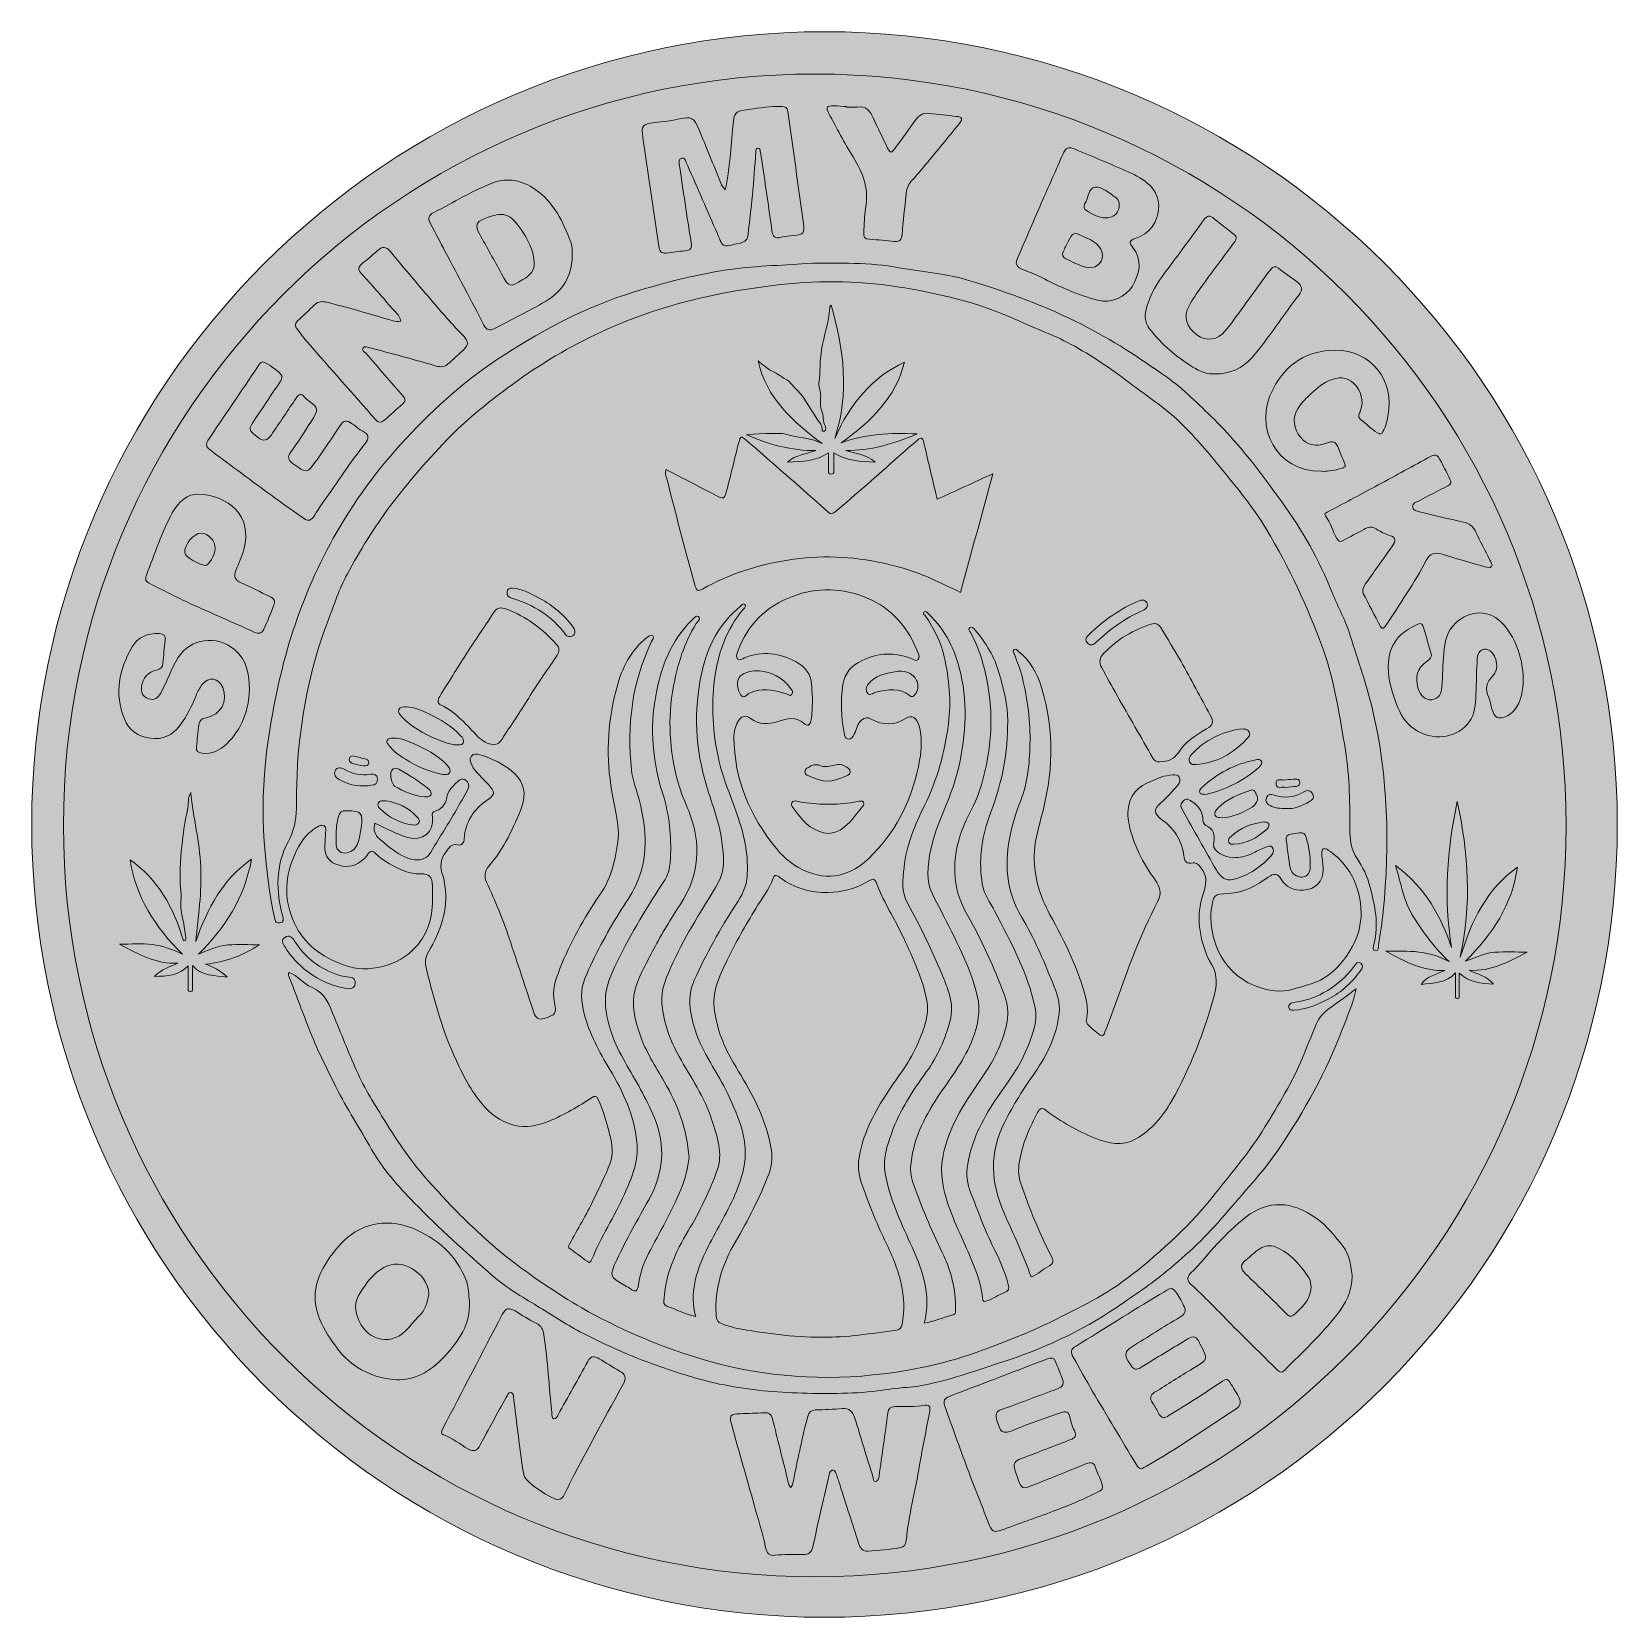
# Model space of a CAD drawing. Extents: x 550 to 1449, y -1449 to -550.
import ezdxf

# ---------------------------------------------------------------- set-up
doc = ezdxf.new("R2010")
doc.units = 0
doc.header["$MEASUREMENT"] = 0
doc.layers.add('katman 1', color=7, linetype='Continuous')

# ---------------------------------------------------------------- blocks, each defined once
blk = doc.blocks.new('block 2')
at = {"layer": 'katman 1', "true_color": 0xfdfdfd}
h = blk.add_hatch(color=7, dxfattribs=at)
h.dxf.hatch_style = 2
edge = h.paths.add_edge_path()
edge.add_spline(control_points=[(943.63, -639.93), (946.2, -627.83), (946.87, -615.85), (947.99, -603.94), (948.75, -595.71), (948.95, -595.39), (957.06, -594.38), (963.26, -593.61), (969.44, -592.46), (975.74, -592.72), (977.64, -592.8), (978.87, -593.07), (979.19, -595.48), (982.04, -616.7), (985.06, -637.9), (987.97, -659.11), (988.72, -664.56), (988.04, -665.29), (982.49, -665.89), (980.11, -666.14), (977.64, -666.15), (975.38, -666.83), (971.76, -667.93), (970.56, -666.44), (970.11, -663.13), (968.34, -650.35), (966.46, -637.59), (964.6, -624.83), (964.28, -622.59), (963.88, -620.36), (963.45, -618.13), (963.31, -617.37), (963.21, -616.36), (962.23, -616.32), (960.83, -616.25), (961.06, -617.52), (961, -618.34), (960.32, -626.57), (959.8, -634.82), (959.02, -643.04), (958.32, -650.46), (957.36, -657.85), (956.56, -665.26), (956.26, -668.07), (955.25, -669.54), (952.05, -670.17), (940.6, -672.42), (943.18, -673.81), (938.1, -662.36), (932.45, -649.62), (926.95, -636.81), (921.35, -624.05), (920.91, -623.04), (920.58, -621.47), (918.94, -621.99), (917.11, -622.56), (917.34, -624.13), (917.57, -625.64), (919.79, -640.37), (921.91, -655.12), (924.29, -669.83), (924.79, -672.96), (924.08, -674.29), (920.95, -674.56), (917.37, -674.87), (913.81, -675.39), (910.24, -675.81), (907.38, -676.16), (906.34, -674.83), (905.94, -672.01), (903.05, -651.46), (900.04, -630.92), (896.95, -610.4), (895.93, -603.6), (896.74, -602.49), (903.58, -601.85), (908.34, -601.4), (913.1, -600.85), (917.78, -599.71), (924.2, -598.15), (926.13, -599.31), (928.67, -605.57), (932.8, -615.78), (937.02, -625.96), (941.15, -636.16), (941.65, -637.43), (942.28, -638.54), (943.63, -639.93)], knot_values=[0, 0, 0, 0, 1, 1, 1, 2, 2, 2, 3, 3, 3, 4, 4, 4, 5, 5, 5, 6, 6, 6, 7, 7, 7, 8, 8, 8, 9, 9, 9, 10, 10, 10, 11, 11, 11, 12, 12, 12, 13, 13, 13, 14, 14, 14, 15, 15, 15, 16, 16, 16, 17, 17, 17, 18, 18, 18, 19, 19, 19, 20, 20, 20, 21, 21, 21, 22, 22, 22, 23, 23, 23, 24, 24, 24, 25, 25, 25, 26, 26, 26, 27, 27, 27, 28, 28, 28, 29, 29, 29, 29], degree=3, periodic=1)
h = blk.add_hatch(color=7, dxfattribs=at)
h.dxf.hatch_style = 2
edge = h.paths.add_edge_path()
edge.add_spline(control_points=[(1012.45, -593.07), (1014.45, -593.07), (1016.48, -593.31), (1018.44, -593.03), (1023.34, -592.34), (1025.63, -595.06), (1027.42, -599.07), (1030.02, -604.87), (1033.05, -610.48), (1035.64, -616.29), (1037.11, -619.59), (1038.21, -618.87), (1039.87, -616.53), (1043.62, -611.24), (1047.61, -606.09), (1051.26, -600.72), (1053.26, -597.76), (1055.73, -596.27), (1059.27, -596.63), (1064.43, -597.18), (1069.58, -597.82), (1074.74, -598.31), (1077.93, -598.62), (1078.5, -599.8), (1076.43, -602.31), (1070.02, -610.08), (1063.67, -617.92), (1057.26, -625.68), (1054.54, -628.96), (1051.74, -632.16), (1048.93, -635.35), (1047.06, -637.46), (1046.44, -639.96), (1046.17, -642.67), (1045.41, -650.22), (1044.51, -657.76), (1043.89, -665.32), (1043.66, -668.18), (1042.57, -669.46), (1039.68, -669.19), (1034.9, -668.75), (1030.13, -668.29), (1025.35, -668.01), (1022.72, -667.85), (1021.92, -666.57), (1022.13, -664.13), (1022.53, -659.61), (1022.37, -655.01), (1023.2, -650.6), (1025.27, -639.66), (1021.85, -630.38), (1016.08, -621.3), (1011.04, -613.38), (1006.84, -604.91), (1002.35, -596.64), (1000.48, -593.19), (1001.17, -592.23), (1005.27, -592.36), (1007.66, -592.43), (1010.05, -592.66), (1012.45, -592.82), (1012.45, -592.91), (1012.45, -592.99), (1012.45, -593.07)], knot_values=[0, 0, 0, 0, 1, 1, 1, 2, 2, 2, 3, 3, 3, 4, 4, 4, 5, 5, 5, 6, 6, 6, 7, 7, 7, 8, 8, 8, 9, 9, 9, 10, 10, 10, 11, 11, 11, 12, 12, 12, 13, 13, 13, 14, 14, 14, 15, 15, 15, 16, 16, 16, 17, 17, 17, 18, 18, 18, 19, 19, 19, 20, 20, 20, 21, 21, 21, 21], degree=3, periodic=1)
h = blk.add_hatch(color=7, dxfattribs=at)
h.dxf.hatch_style = 2
edge = h.paths.add_edge_path()
edge.add_spline(control_points=[(1189.45, -649.12), (1189.07, -658.86), (1184.32, -664.69), (1175.96, -667.57), (1172.69, -668.7), (1172.48, -669.92), (1174.56, -672.5), (1180.28, -679.61), (1178.65, -687.57), (1174.52, -694.53), (1170.96, -700.55), (1162.28, -704.68), (1154.76, -702.59), (1143.57, -699.49), (1132.97, -694.93), (1122.74, -689.53), (1119.06, -687.6), (1115.07, -686.6), (1111.38, -684.74), (1108.33, -683.21), (1108.15, -681.36), (1109.34, -678.64), (1114.16, -667.58), (1118.91, -656.49), (1123.73, -645.44), (1127.45, -636.92), (1131.28, -628.46), (1135.02, -619.96), (1136.81, -615.88), (1138.04, -615.31), (1142.01, -616.99), (1152.04, -621.22), (1162.12, -625.37), (1172.08, -629.76), (1176.57, -631.73), (1180.92, -634.09), (1184.49, -637.57), (1187.95, -640.91), (1189.26, -645.13), (1189.45, -649.12)], knot_values=[0, 0, 0, 0, 1, 1, 1, 2, 2, 2, 3, 3, 3, 4, 4, 4, 5, 5, 5, 6, 6, 6, 7, 7, 7, 8, 8, 8, 9, 9, 9, 10, 10, 10, 11, 11, 11, 12, 12, 12, 13, 13, 13, 13], degree=3, periodic=1)
h = blk.add_hatch(color=7, dxfattribs=at)
h.dxf.hatch_style = 2
edge = h.paths.add_edge_path()
edge.add_spline(control_points=[(856.05, -669.56), (851.62, -658.08), (846.51, -647.06), (835.87, -639.74), (828.38, -634.59), (820.49, -632.77), (811.76, -636.08), (800.07, -640.51), (789.55, -647.32), (778.35, -652.76), (775.61, -654.08), (774.84, -656.15), (776.35, -658.97), (779.23, -664.33), (782.06, -669.73), (784.91, -675.12), (792.23, -688.95), (799.58, -702.76), (806.81, -716.63), (808.31, -719.51), (810.08, -720.1), (812.89, -718.6), (822.48, -713.48), (832.31, -708.79), (841.65, -703.27), (851.27, -697.59), (856.87, -689.05), (856.88, -676.64), (856.82, -674.8), (857.03, -672.06), (856.05, -669.56)], knot_values=[0, 0, 0, 0, 1, 1, 1, 2, 2, 2, 3, 3, 3, 4, 4, 4, 5, 5, 5, 6, 6, 6, 7, 7, 7, 8, 8, 8, 9, 9, 9, 10, 10, 10, 10], degree=3, periodic=1)
edge = h.paths.add_edge_path()
edge.add_spline(control_points=[(828.92, -690.9), (821.16, -695.53), (821.16, -695.46), (816.84, -687.59), (812.69, -680.04), (808.44, -672.53), (804.28, -664.99), (801.6, -660.13), (802.3, -658.21), (807.37, -656.18), (817.68, -652.08), (821.49, -653.24), (827.87, -662.51), (831.65, -668.03), (834.8, -673.83), (835.3, -680.65), (835.75, -685.72), (832.73, -688.63), (828.92, -690.9)], knot_values=[0, 0, 0, 0, 1, 1, 1, 2, 2, 2, 3, 3, 3, 4, 4, 4, 5, 5, 5, 6, 6, 6, 6], degree=3, periodic=1)
at = {"layer": 'katman 1', "true_color": 0x0b5d3b}
h = blk.add_hatch(color=128, dxfattribs=at)
h.dxf.hatch_style = 2
edge = h.paths.add_edge_path()
edge.add_spline(control_points=[(1159.38, -655.88), (1155.19, -655.81), (1151.76, -653.74), (1148.37, -651.63), (1147.13, -650.85), (1146.72, -649.6), (1147.3, -648.15), (1147.35, -648.03), (1147.4, -647.9), (1147.48, -647.79), (1149.66, -644.72), (1149.47, -638.84), (1153.24, -638.48), (1157.4, -638.09), (1161.37, -641.86), (1165.03, -644.37), (1167.3, -645.93), (1167.48, -648.9), (1166.36, -651.69), (1165.06, -654.92), (1162.5, -655.83), (1159.38, -655.88)], knot_values=[0, 0, 0, 0, 1, 1, 1, 2, 2, 2, 3, 3, 3, 4, 4, 4, 5, 5, 5, 6, 6, 6, 7, 7, 7, 7], degree=3, periodic=1)
at = {"layer": 'katman 1', "true_color": 0xfdfefd}
h = blk.add_hatch(color=7, dxfattribs=at)
h.dxf.hatch_style = 2
edge = h.paths.add_edge_path()
edge.add_spline(control_points=[(1221.41, -744.34), (1217.09, -744.77), (1212.69, -742.88), (1208.77, -740.48), (1199.31, -734.71), (1190.97, -727.57), (1184.2, -718.7), (1181.24, -714.82), (1181.27, -710.65), (1182.64, -706.21), (1184.87, -699.01), (1188.58, -692.65), (1193.11, -686.66), (1200.47, -676.93), (1207.73, -667.11), (1214.85, -657.19), (1216.83, -654.43), (1218.42, -654.23), (1220.93, -656.37), (1224.57, -659.47), (1228.41, -662.32), (1232.16, -665.29), (1233.69, -666.52), (1233.73, -667.8), (1232.53, -669.41), (1226.08, -678.01), (1219.65, -686.63), (1213.33, -695.33), (1210.93, -698.65), (1208.59, -702.07), (1206.62, -705.66), (1203.26, -711.8), (1205.05, -717.93), (1211.14, -722.29), (1216.28, -725.97), (1222.85, -725.35), (1227.15, -720), (1232.71, -713.08), (1237.7, -705.7), (1242.96, -698.53), (1246.26, -694.04), (1249.55, -689.54), (1252.89, -685.07), (1254.1, -683.44), (1255.45, -683.03), (1257.28, -684.46), (1260.73, -687.15), (1264.3, -689.69), (1267.86, -692.23), (1270.73, -694.28), (1271.06, -696.85), (1269.02, -699.45), (1259.86, -711.13), (1252.02, -723.8), (1242.33, -735.08), (1237.22, -741.01), (1229.65, -744.44), (1221.41, -744.34)], knot_values=[0, 0, 0, 0, 1, 1, 1, 2, 2, 2, 3, 3, 3, 4, 4, 4, 5, 5, 5, 6, 6, 6, 7, 7, 7, 8, 8, 8, 9, 9, 9, 10, 10, 10, 11, 11, 11, 12, 12, 12, 13, 13, 13, 14, 14, 14, 15, 15, 15, 16, 16, 16, 17, 17, 17, 18, 18, 18, 19, 19, 19, 19], degree=3, periodic=1)
at = {"layer": 'katman 1', "true_color": 0x0b5f3c}
h = blk.add_hatch(color=128, dxfattribs=at)
h.dxf.hatch_style = 2
edge = h.paths.add_edge_path()
edge.add_spline(control_points=[(1157.56, -677.28), (1157.54, -681.84), (1152.97, -685.17), (1148.37, -683.96), (1144.25, -682.88), (1140.53, -680.81), (1136.68, -679.07), (1134.85, -678.24), (1134.56, -676.79), (1135.28, -675.11), (1136.11, -673.17), (1137.01, -671.25), (1137.99, -669.37), (1140.91, -663.84), (1140.96, -663.78), (1146.72, -666.49), (1150.04, -668.05), (1153.61, -669.23), (1155.87, -672.52), (1156.88, -673.99), (1157.53, -675.49), (1157.56, -677.28)], knot_values=[0, 0, 0, 0, 1, 1, 1, 2, 2, 2, 3, 3, 3, 4, 4, 4, 5, 5, 5, 6, 6, 6, 7, 7, 7, 7], degree=3, periodic=1)
at = {"layer": 'katman 1', "true_color": 0xfdfdfd}
h = blk.add_hatch(color=7, dxfattribs=at)
h.dxf.hatch_style = 2
edge = h.paths.add_edge_path()
edge.add_spline(control_points=[(759.67, -714.49), (759.15, -710.62), (755.82, -708.76), (753.75, -706.18), (748.59, -699.78), (743.03, -693.71), (737.46, -687.68), (735.32, -685.37), (735.31, -683.71), (737.74, -681.77), (740.75, -679.38), (743.71, -676.91), (746.55, -674.33), (749.15, -671.97), (751.34, -672.09), (753.6, -674.79), (761.76, -684.56), (769.92, -694.33), (778.21, -703.99), (783.84, -710.53), (789.54, -717.01), (795.52, -723.22), (798.11, -725.9), (798, -727.97), (795.56, -730.3), (792.5, -733.22), (789.46, -736.18), (786.21, -738.9), (783.96, -740.78), (781.17, -740.38), (778.57, -739.6), (766.49, -735.94), (754.29, -732.71), (742.07, -729.58), (740.75, -729.25), (739.27, -728.38), (738.39, -729.51), (737.18, -731.05), (739.13, -731.68), (739.92, -732.61), (746.94, -740.74), (753.89, -748.92), (760.99, -756.98), (762.49, -758.67), (762.55, -759.79), (760.88, -761.25), (757.27, -764.38), (753.75, -767.62), (750.13, -770.73), (748.46, -772.17), (746.87, -772), (745.32, -770.23), (732.55, -755.68), (719.71, -741.18), (706.95, -726.62), (704.86, -724.24), (703.1, -721.58), (701.03, -719.16), (699.54, -717.41), (699.47, -715.95), (701.18, -714.34), (704.47, -711.26), (707.7, -708.1), (710.96, -704.97), (712.93, -703.08), (715.19, -703.17), (717.66, -703.75), (730.33, -706.73), (742.75, -710.66), (755.27, -714.18), (756.69, -714.55), (758.05, -714.98), (759.67, -714.49)], knot_values=[0, 0, 0, 0, 1, 1, 1, 2, 2, 2, 3, 3, 3, 4, 4, 4, 5, 5, 5, 6, 6, 6, 7, 7, 7, 8, 8, 8, 9, 9, 9, 10, 10, 10, 11, 11, 11, 12, 12, 12, 13, 13, 13, 14, 14, 14, 15, 15, 15, 16, 16, 16, 17, 17, 17, 18, 18, 18, 19, 19, 19, 20, 20, 20, 21, 21, 21, 22, 22, 22, 23, 23, 23, 24, 24, 24, 24], degree=3, periodic=1)
h = blk.add_hatch(color=7, dxfattribs=at)
h.dxf.hatch_style = 2
edge = h.paths.add_edge_path()
edge.add_spline(control_points=[(989.77, -681.69), (1008.57, -681.33), (1025.55, -681.15), (1042.26, -684.13), (1055.6, -686.52), (1069.18, -687.49), (1082.26, -691.49), (1104.11, -698.18), (1125.46, -705.94), (1145.92, -716.35), (1162.79, -724.94), (1178.47, -735.26), (1193.86, -746.1), (1203.65, -752.99), (1212.02, -761.59), (1220.57, -769.91), (1235.15, -784.14), (1247.28, -800.45), (1259.15, -816.9), (1270.66, -832.84), (1280.4, -849.86), (1287.71, -868.21), (1291, -876.45), (1295.39, -884.26), (1298.03, -892.79), (1302.4, -907), (1307.49, -920.98), (1310.85, -935.5), (1319.52, -973.01), (1320.46, -1010.92), (1316.67, -1049.06), (1316.03, -1055.41), (1315.01, -1061.73), (1313.99, -1068.02), (1313.8, -1069.23), (1314.39, -1071.64), (1312.27, -1071.34), (1310.33, -1071.07), (1311.03, -1068.88), (1311.39, -1067.61), (1314.47, -1056.45), (1311.79, -1045.67), (1309.19, -1034.95), (1307.81, -1029.25), (1304.99, -1024.05), (1301.83, -1019.12), (1298.92, -1014.59), (1297.85, -1009.73), (1297.83, -1004.36), (1297.77, -988.77), (1297.79, -973.18), (1295.24, -957.71), (1292.09, -938.55), (1289.24, -919.3), (1282.74, -900.93), (1274.26, -876.98), (1263.29, -854.14), (1250.37, -832.28), (1242.38, -818.76), (1232.03, -806.92), (1222.17, -794.76), (1215.13, -786.1), (1207.76, -777.75), (1199.64, -770.08), (1191.99, -762.86), (1183.11, -757.21), (1174.79, -750.85), (1164.25, -742.79), (1153.33, -735.22), (1141.76, -728.7), (1131.11, -722.7), (1119.51, -718.7), (1108.44, -713.59), (1086.96, -703.69), (1064.14, -698.56), (1041.04, -694.93), (1017.66, -691.26), (994.08, -691.29), (970.53, -694.22), (956.38, -695.99), (942.3, -698.29), (928.46, -701.57), (908.27, -706.36), (888.71, -713.15), (869.94, -722.14), (852.29, -730.58), (835.69, -740.7), (820.05, -752.5), (808.9, -760.9), (797.92, -769.45), (788.12, -779.41), (775.64, -792.09), (764.02, -805.44), (753.31, -819.75), (744.26, -831.84), (736.49, -844.59), (729.37, -857.73), (724.84, -866.09), (721.83, -875.29), (718.4, -884.21), (710.25, -905.42), (705.34, -927.47), (702.55, -949.95), (700.88, -963.43), (700.56, -977.07), (700.51, -990.66), (700.49, -997.45), (699.06, -1003.49), (695.79, -1009.63), (688.62, -1023.1), (688.76, -1037.52), (692.73, -1051.97), (693.3, -1054.04), (693.44, -1055.24), (690.9, -1055.49), (689.34, -1055.65), (688.53, -1055.37), (688.18, -1053.59), (681.46, -1020), (679.39, -986.16), (684.46, -952.26), (687.4, -932.57), (691.42, -912.91), (697.36, -893.87), (703.44, -874.36), (711.42, -855.49), (721.41, -837.57), (732.83, -817.09), (746.51, -798.24), (762.5, -781.07), (779.3, -763.03), (797.68, -746.73), (818.43, -733.47), (841.5, -718.74), (865.68, -705.86), (892.02, -697.87), (908.79, -692.79), (925.72, -688.39), (943.11, -685.61), (959.24, -683.03), (975.46, -682.93), (989.77, -681.69)], knot_values=[0, 0, 0, 0, 1, 1, 1, 2, 2, 2, 3, 3, 3, 4, 4, 4, 5, 5, 5, 6, 6, 6, 7, 7, 7, 8, 8, 8, 9, 9, 9, 10, 10, 10, 11, 11, 11, 12, 12, 12, 13, 13, 13, 14, 14, 14, 15, 15, 15, 16, 16, 16, 17, 17, 17, 18, 18, 18, 19, 19, 19, 20, 20, 20, 21, 21, 21, 22, 22, 22, 23, 23, 23, 24, 24, 24, 25, 25, 25, 26, 26, 26, 27, 27, 27, 28, 28, 28, 29, 29, 29, 30, 30, 30, 31, 31, 31, 32, 32, 32, 33, 33, 33, 34, 34, 34, 35, 35, 35, 36, 36, 36, 37, 37, 37, 38, 38, 38, 39, 39, 39, 40, 40, 40, 41, 41, 41, 42, 42, 42, 43, 43, 43, 44, 44, 44, 45, 45, 45, 46, 46, 46, 47, 47, 47, 47], degree=3, periodic=1)
at = {"layer": 'katman 1', "true_color": 0xfafdfb}
h = blk.add_hatch(color=7, dxfattribs=at)
h.dxf.hatch_style = 2
edge = h.paths.add_edge_path()
edge.add_spline(control_points=[(1009.36, -783.35), (1023.13, -778.53), (1037.2, -777.62), (1052.49, -778.39), (1038.91, -783.93), (1026.01, -788.14), (1011.93, -787.7), (1017.44, -789.62), (1023.53, -789.98), (1028.61, -794.45), (1020.1, -793.9), (1012.17, -793.73), (1005.15, -789.16), (1005.15, -792.59), (1005.16, -795.73), (1005.15, -798.86), (1005.15, -799.88), (1005.49, -801.06), (1003.8, -801.16), (1001.73, -801.29), (1002.25, -799.82), (1002.25, -798.73), (1002.21, -795.68), (1002.24, -792.63), (1002.24, -789.12), (995.23, -793.8), (987.37, -794.03), (978.98, -794.43), (983.78, -790.05), (989.74, -789.74), (995.05, -787.75), (988.15, -788.16), (981.42, -786.71), (974.83, -785.49), (968.36, -784.29), (962.24, -781.19), (955.72, -778.83), (957.54, -778.34), (975.76, -777.84), (977.24, -778.32), (984.14, -780.58), (991.68, -780.37), (998.57, -783.76), (981.7, -771.59), (967.03, -757.87), (962.2, -736.93), (964.63, -738.73), (967.18, -741.34), (970.28, -742.72), (973.43, -744.12), (975.85, -746.46), (978.87, -747.96), (980.44, -748.74), (981.44, -750.54), (982.6, -751.76), (984.65, -753.92), (987.02, -755.96), (988.6, -758.72), (991.37, -763.61), (994.68, -768.19), (997.74, -772.92), (998.08, -773.45), (998.28, -774.11), (998.43, -774.73), (998.65, -775.67), (998.24, -777.29), (999.88, -776.86), (1001.04, -776.55), (1000.5, -774.35), (1000.4, -774.2), (998.48, -771.38), (999.98, -767.75), (998.12, -764.95), (997.52, -764.07), (997.65, -758.28), (997.74, -756.63), (997.87, -754.24), (996.44, -752.27), (996.77, -749.45), (997.52, -743.23), (997.19, -736.94), (998.26, -730.6), (999.6, -722.68), (1002.36, -715.05), (1002.84, -706.98), (1002.87, -706.38), (1002.91, -705.63), (1003.76, -705.42), (1010.86, -730.37), (1014.09, -755.42), (1005.74, -780.91), (1014.21, -761.56), (1026.87, -746.33), (1045.21, -737.63), (1040.45, -757.49), (1026.33, -771.35), (1009.36, -783.35)], knot_values=[0, 0, 0, 0, 1, 1, 1, 2, 2, 2, 3, 3, 3, 4, 4, 4, 5, 5, 5, 6, 6, 6, 7, 7, 7, 8, 8, 8, 9, 9, 9, 10, 10, 10, 11, 11, 11, 12, 12, 12, 13, 13, 13, 14, 14, 14, 15, 15, 15, 16, 16, 16, 17, 17, 17, 18, 18, 18, 19, 19, 19, 20, 20, 20, 21, 21, 21, 22, 22, 22, 23, 23, 23, 24, 24, 24, 25, 25, 25, 26, 26, 26, 27, 27, 27, 28, 28, 28, 29, 29, 29, 30, 30, 30, 31, 31, 31, 32, 32, 32, 32], degree=3, periodic=1)
at = {"layer": 'katman 1', "true_color": 0xfdfdfd}
h = blk.add_hatch(color=7, dxfattribs=at)
h.dxf.hatch_style = 2
edge = h.paths.add_edge_path()
edge.add_spline(control_points=[(1281.47, -799.57), (1256.16, -799.84), (1242.66, -774.51), (1254.39, -752.56), (1261.85, -738.62), (1273.46, -730.98), (1289.39, -730.94), (1309.9, -730.87), (1323.51, -748.06), (1319.39, -768.35), (1318.78, -771.36), (1317.99, -774.31), (1316.56, -777.05), (1315.86, -778.4), (1315.09, -778.87), (1313.48, -777.83), (1310, -775.58), (1307.07, -772.7), (1303.86, -770.14), (1301.77, -768.47), (1303.24, -766.81), (1303.86, -765.13), (1305.82, -759.77), (1304.29, -753.7), (1300.03, -749.83), (1295.79, -745.98), (1291.51, -745.71), (1285.68, -748.28), (1281.28, -750.22), (1278.02, -753.51), (1274.65, -756.65), (1272.23, -758.89), (1269.96, -761.34), (1268.21, -764.2), (1265.1, -769.29), (1265.74, -775.5), (1269.94, -780.47), (1273.52, -784.68), (1278.42, -785.82), (1284.05, -783.73), (1288.55, -782.07), (1289.75, -782.57), (1291.55, -786.99), (1292.35, -788.95), (1293.04, -790.97), (1293.91, -792.91), (1295.84, -797.22), (1295.89, -797.28), (1291.23, -798.38), (1287.87, -799.18), (1284.44, -799.75), (1281.47, -799.57)], knot_values=[0, 0, 0, 0, 1, 1, 1, 2, 2, 2, 3, 3, 3, 4, 4, 4, 5, 5, 5, 6, 6, 6, 7, 7, 7, 8, 8, 8, 9, 9, 9, 10, 10, 10, 11, 11, 11, 12, 12, 12, 13, 13, 13, 14, 14, 14, 15, 15, 15, 16, 16, 16, 17, 17, 17, 17], degree=3, periodic=1)
h = blk.add_hatch(color=7, dxfattribs=at)
h.dxf.hatch_style = 2
edge = h.paths.add_edge_path()
edge.add_spline(control_points=[(681.25, -737.54), (683.45, -737.59), (691.79, -743.9), (692.2, -745.39), (692.6, -746.84), (691.77, -747.97), (691.04, -749.07), (685.91, -756.79), (680.72, -764.48), (675.62, -772.23), (672.86, -776.39), (674.1, -776.53), (679.06, -780.55), (681.94, -782.89), (684.1, -782.15), (686.31, -778.85), (690.96, -771.91), (695.71, -765.03), (700.3, -758.05), (701.84, -755.7), (703.21, -755.01), (705.1, -757.56), (705.42, -757.98), (705.86, -758.31), (706.28, -758.64), (713.4, -764.15), (713.44, -764.17), (708.64, -771.65), (704.91, -777.46), (701.18, -783.27), (697.22, -788.91), (695.42, -791.47), (695.73, -793.11), (698.16, -794.9), (706.44, -800.99), (706.48, -801.08), (712.44, -792.62), (716.73, -786.55), (720.83, -780.34), (724.96, -774.15), (727.47, -770.41), (728.59, -770.16), (732.32, -772.76), (734.28, -774.13), (736.08, -775.82), (738.19, -776.88), (741.75, -778.67), (741.58, -781.14), (739.57, -783.66), (730.95, -794.44), (723.59, -806.12), (715.52, -817.3), (713.74, -819.76), (712.14, -822.37), (710.55, -824.96), (709.1, -827.35), (707.2, -828.02), (704.88, -826.41), (699.42, -822.64), (693.98, -818.84), (688.63, -814.92), (677.18, -806.52), (665.78, -798.06), (654.38, -789.6), (653.11, -788.66), (651.96, -787.55), (650.72, -786.55), (649, -785.16), (649.17, -783.71), (650.31, -782.03), (659.77, -768.09), (669.18, -754.12), (678.66, -740.19), (679.44, -739.05), (680.1, -737.55), (681.25, -737.54)], knot_values=[0, 0, 0, 0, 1, 1, 1, 2, 2, 2, 3, 3, 3, 4, 4, 4, 5, 5, 5, 6, 6, 6, 7, 7, 7, 8, 8, 8, 9, 9, 9, 10, 10, 10, 11, 11, 11, 12, 12, 12, 13, 13, 13, 14, 14, 14, 15, 15, 15, 16, 16, 16, 17, 17, 17, 18, 18, 18, 19, 19, 19, 20, 20, 20, 21, 21, 21, 22, 22, 22, 23, 23, 23, 24, 24, 24, 25, 25, 25, 25], degree=3, periodic=1)
h = blk.add_hatch(color=7, dxfattribs=at)
h.dxf.hatch_style = 2
edge = h.paths.add_edge_path()
edge.add_spline(control_points=[(910.04, -798.51), (919.69, -803.53), (929.06, -808.44), (938.45, -813.29), (942.71, -815.49), (943.27, -815.24), (944.42, -810.69), (946.74, -801.56), (948.98, -792.39), (951.28, -783.25), (952.2, -779.6), (952.82, -779.47), (955.55, -781.87), (965.71, -790.8), (975.92, -799.68), (986.08, -808.6), (991.37, -813.24), (996.72, -817.82), (1001.85, -822.64), (1003.53, -824.24), (1004.31, -823.92), (1005.9, -822.58), (1017.97, -812.39), (1029.89, -802.02), (1041.61, -791.42), (1045.15, -788.22), (1048.86, -785.21), (1052.42, -782.03), (1054.64, -780.03), (1055.62, -780.43), (1056.26, -783.35), (1058.41, -792.95), (1060.74, -802.5), (1063, -812.07), (1063.24, -813.09), (1063.51, -814.1), (1063.85, -815.4), (1074.25, -810.63), (1084.44, -805.96), (1095.43, -800.92), (1089.21, -823.63), (1083.14, -845.77), (1077, -868.22), (1071.41, -865.59), (1066.05, -863.03), (1060.66, -860.55), (1051.94, -856.53), (1042.81, -853.84), (1033.45, -851.72), (1015.42, -847.64), (997.28, -847.04), (979.09, -849.95), (962.08, -852.67), (945.76, -857.83), (930.68, -866.34), (928.03, -867.84), (927.29, -867.03), (926.64, -864.66), (925.12, -859.16), (923.45, -853.69), (922, -848.17), (918.04, -833.15), (914.14, -818.1), (910.29, -803.05), (909.95, -801.83), (909.31, -800.54), (910.04, -798.51)], knot_values=[0, 0, 0, 0, 1, 1, 1, 2, 2, 2, 3, 3, 3, 4, 4, 4, 5, 5, 5, 6, 6, 6, 7, 7, 7, 8, 8, 8, 9, 9, 9, 10, 10, 10, 11, 11, 11, 12, 12, 12, 13, 13, 13, 14, 14, 14, 15, 15, 15, 16, 16, 16, 17, 17, 17, 18, 18, 18, 19, 19, 19, 20, 20, 20, 21, 21, 21, 22, 22, 22, 22], degree=3, periodic=1)
h = blk.add_hatch(color=7, dxfattribs=at)
h.dxf.hatch_style = 2
edge = h.paths.add_edge_path()
edge.add_spline(control_points=[(1305.09, -867.35), (1305.31, -865.42), (1306.18, -863.97), (1307.21, -862.55), (1312.15, -855.66), (1317.08, -848.75), (1321.96, -841.8), (1323.78, -839.22), (1324.16, -837.19), (1320.27, -835.88), (1317.68, -835), (1315.07, -833.95), (1312.77, -832.25), (1310.51, -830.59), (1308.22, -831.05), (1305.79, -832.49), (1301.93, -834.78), (1297.81, -836.61), (1293.9, -838.81), (1292.03, -839.86), (1291.36, -839.41), (1290.31, -837.6), (1287.91, -833.47), (1287, -828.62), (1283.91, -824.84), (1283.04, -823.77), (1284.04, -823.25), (1284.91, -822.79), (1293.91, -817.98), (1302.92, -813.18), (1311.9, -808.34), (1321.93, -802.93), (1331.96, -797.54), (1341.93, -792.02), (1346.48, -789.5), (1347.17, -789.59), (1349.65, -794.39), (1351.3, -797.57), (1352.9, -800.78), (1354.52, -803.97), (1355.36, -805.63), (1355.33, -806.86), (1353.36, -807.84), (1347.78, -810.6), (1342.25, -813.48), (1336.77, -816.45), (1335.4, -817.2), (1333.08, -817.32), (1333.37, -819.75), (1333.64, -821.99), (1335.75, -822.09), (1337.32, -822.48), (1345.56, -824.53), (1353.81, -826.55), (1362.12, -828.36), (1365.53, -829.1), (1367.68, -830.67), (1369.14, -833.99), (1371.54, -839.44), (1374.57, -844.61), (1377.2, -849.97), (1377.73, -851.07), (1378.99, -852.41), (1378.01, -853.64), (1377.05, -854.84), (1375.46, -854.03), (1374.26, -853.69), (1366.22, -851.39), (1358.19, -849.05), (1350.2, -846.59), (1346.22, -845.37), (1342.95, -846.26), (1341.16, -849.81), (1334.61, -862.9), (1325.97, -874.69), (1318.21, -887.02), (1317.27, -888.52), (1316.18, -889.46), (1315.11, -887.48), (1311.75, -881.3), (1308.57, -875.03), (1305.35, -868.77), (1305.11, -868.32), (1305.15, -867.73), (1305.09, -867.35)], knot_values=[0, 0, 0, 0, 1, 1, 1, 2, 2, 2, 3, 3, 3, 4, 4, 4, 5, 5, 5, 6, 6, 6, 7, 7, 7, 8, 8, 8, 9, 9, 9, 10, 10, 10, 11, 11, 11, 12, 12, 12, 13, 13, 13, 14, 14, 14, 15, 15, 15, 16, 16, 16, 17, 17, 17, 18, 18, 18, 19, 19, 19, 20, 20, 20, 21, 21, 21, 22, 22, 22, 23, 23, 23, 24, 24, 24, 25, 25, 25, 26, 26, 26, 27, 27, 27, 28, 28, 28, 28], degree=3, periodic=1)
at = {"layer": 'katman 1', "true_color": 0xfcfdfd}
h = blk.add_hatch(color=7, dxfattribs=at)
h.dxf.hatch_style = 2
edge = h.paths.add_edge_path()
edge.add_spline(control_points=[(645.16, -812.56), (661.55, -813.18), (676, -824.75), (670.67, -843.83), (669.52, -847.95), (667.73, -851.77), (666.2, -855.73), (664.85, -859.2), (665.41, -861.29), (669.21, -862.82), (674.73, -865.05), (679.94, -868.06), (685.38, -870.51), (687.84, -871.62), (688.62, -873.21), (687.7, -875.56), (685.89, -880.12), (684.02, -884.66), (681.98, -889.13), (680.86, -891.58), (679.18, -891.96), (676.47, -890.7), (664.55, -885.21), (652.44, -880.13), (640.51, -874.65), (632.69, -871.07), (625.08, -867.03), (617.33, -863.27), (615.08, -862.18), (614.54, -860.61), (615.42, -858.41), (620.17, -846.61), (623.96, -834.39), (630.08, -823.2), (633.6, -816.77), (638.82, -812.14), (645.16, -812.56)], knot_values=[0, 0, 0, 0, 1, 1, 1, 2, 2, 2, 3, 3, 3, 4, 4, 4, 5, 5, 5, 6, 6, 6, 7, 7, 7, 8, 8, 8, 9, 9, 9, 10, 10, 10, 11, 11, 11, 12, 12, 12, 12], degree=3, periodic=1)
at = {"layer": 'katman 1', "true_color": 0x0b5f3c}
h = blk.add_hatch(color=128, dxfattribs=at)
h.dxf.hatch_style = 2
edge = h.paths.add_edge_path()
edge.add_spline(control_points=[(654.44, -843.43), (654.41, -846.92), (650.73, -853.11), (648.74, -852.98), (645.44, -852.77), (637.2, -847.8), (637.13, -845.96), (636.95, -840.97), (642.22, -834.6), (646.46, -834.66), (650.63, -834.73), (654.47, -838.95), (654.44, -843.43)], knot_values=[0, 0, 0, 0, 1, 1, 1, 2, 2, 2, 3, 3, 3, 4, 4, 4, 4], degree=3, periodic=1)
at = {"layer": 'katman 1', "true_color": 0xf7fdf9}
h = blk.add_hatch(color=7, dxfattribs=at)
h.dxf.hatch_style = 2
edge = h.paths.add_edge_path()
edge.add_spline(control_points=[(823.07, -865.74), (828.77, -866.33), (833.74, -869.02), (838.57, -871.69), (845.92, -875.76), (852.37, -881.05), (857.39, -887.93), (858.35, -889.25), (858.65, -890.58), (857.98, -892.02), (857.36, -893.33), (856.07, -893.22), (854.85, -893.18), (853.93, -893.14), (853.44, -892.58), (852.95, -891.92), (845.32, -881.63), (835, -875.29), (822.92, -871.61), (821, -871.03), (819.73, -870.12), (819.93, -868.05), (820.1, -866.31), (821.37, -865.62), (823.07, -865.74)], knot_values=[0, 0, 0, 0, 1, 1, 1, 2, 2, 2, 3, 3, 3, 4, 4, 4, 5, 5, 5, 6, 6, 6, 7, 7, 7, 8, 8, 8, 8], degree=3, periodic=1)
at = {"layer": 'katman 1', "true_color": 0xfdfdfd}
h = blk.add_hatch(color=7, dxfattribs=at)
h.dxf.hatch_style = 2
edge = h.paths.add_edge_path()
edge.add_spline(control_points=[(993.16, -929.78), (992.96, -926.65), (992.75, -923.59), (992.59, -920.54), (992.27, -914.43), (988.76, -910.34), (983.75, -907.64), (974.44, -902.62), (964.74, -901.14), (954.61, -905.39), (953.4, -905.9), (951.75, -907.25), (950.66, -906.1), (949.54, -904.93), (950.24, -903.12), (950.8, -901.57), (956.28, -886.4), (966.71, -876.15), (981.72, -870.49), (995.97, -865.11), (1010.16, -865.59), (1024.1, -871.45), (1038.41, -877.45), (1047.5, -888.48), (1053.05, -902.67), (1053.53, -903.9), (1053.9, -905.39), (1052.73, -906.4), (1051.63, -907.34), (1050.46, -906.4), (1049.39, -905.94), (1039.87, -901.87), (1030.48, -902.38), (1021.24, -906.78), (1015.4, -909.57), (1011.35, -913.85), (1010.35, -920.51), (1008.98, -929.69), (1009.13, -938.83), (1011.12, -947.91), (1011.41, -949.29), (1011.45, -951.17), (1013.23, -951.4), (1015.06, -951.65), (1015.93, -949.97), (1016.74, -948.61), (1018.27, -946.02), (1018.29, -942.68), (1020.93, -940.59), (1022.7, -939.19), (1024.09, -938.83), (1026.27, -940.05), (1032.93, -943.78), (1039.64, -943.83), (1046.18, -939.49), (1049.18, -937.5), (1052.39, -939.32), (1053.59, -943.91), (1055.28, -950.34), (1055.01, -956.94), (1053.86, -963.35), (1050.25, -983.68), (1041.85, -1001.8), (1027.39, -1016.74), (1017.11, -1027.36), (1005.03, -1032.52), (990.27, -1026.69), (983.24, -1023.92), (977.38, -1019.36), (972.6, -1013.5), (957.67, -995.12), (948.72, -974.43), (948.52, -950.41), (948.5, -947.28), (949.31, -944.34), (950.77, -941.63), (952.61, -938.24), (954.94, -937.43), (957.97, -939.67), (962.93, -943.36), (968.04, -943.15), (973.51, -941.45), (978.75, -939.82), (983.85, -938.18), (988.77, -942.86), (990.88, -944.87), (992.12, -942.31), (992.36, -940.47), (992.81, -936.91), (992.91, -933.3), (993.16, -929.78)], knot_values=[0, 0, 0, 0, 1, 1, 1, 2, 2, 2, 3, 3, 3, 4, 4, 4, 5, 5, 5, 6, 6, 6, 7, 7, 7, 8, 8, 8, 9, 9, 9, 10, 10, 10, 11, 11, 11, 12, 12, 12, 13, 13, 13, 14, 14, 14, 15, 15, 15, 16, 16, 16, 17, 17, 17, 18, 18, 18, 19, 19, 19, 20, 20, 20, 21, 21, 21, 22, 22, 22, 23, 23, 23, 24, 24, 24, 25, 25, 25, 26, 26, 26, 27, 27, 27, 28, 28, 28, 29, 29, 29, 30, 30, 30, 30], degree=3, periodic=1)
at = {"layer": 'katman 1', "true_color": 0xf7fcf9}
h = blk.add_hatch(color=7, dxfattribs=at)
h.dxf.hatch_style = 2
edge = h.paths.add_edge_path()
edge.add_spline(control_points=[(1183.05, -875.51), (1182.88, -877.08), (1181.57, -878.01), (1180.09, -878.64), (1170.22, -882.85), (1161.7, -889.05), (1153.99, -896.42), (1152.44, -897.89), (1150.75, -898.69), (1149.13, -897.12), (1147.29, -895.32), (1148.34, -893.62), (1149.97, -892.05), (1158.33, -883.97), (1167.69, -877.41), (1178.46, -872.93), (1180.7, -872), (1183, -873.15), (1183.05, -875.51)], knot_values=[0, 0, 0, 0, 1, 1, 1, 2, 2, 2, 3, 3, 3, 4, 4, 4, 5, 5, 5, 6, 6, 6, 6], degree=3, periodic=1)
at = {"layer": 'katman 1', "true_color": 0xfdfdfd}
h = blk.add_hatch(color=7, dxfattribs=at)
h.dxf.hatch_style = 2
edge = h.paths.add_edge_path()
edge.add_spline(control_points=[(812.15, -954.59), (808.96, -954.07), (806.05, -952.71), (803.6, -950.24), (797.08, -943.67), (791.36, -936.19), (782.57, -932.22), (780.25, -931.17), (780.44, -929.2), (781.72, -927.18), (786.67, -919.34), (791.48, -911.4), (796.5, -903.6), (801.6, -895.69), (806.96, -887.94), (812.07, -880.03), (814.07, -876.93), (816.11, -876.37), (819.69, -877.75), (830.86, -882.05), (840.12, -888.85), (848, -897.73), (849.87, -899.83), (849.68, -901.65), (848.29, -903.81), (843.33, -911.49), (837.84, -918.81), (833.08, -926.63), (828.26, -934.56), (823.05, -942.24), (817.95, -950), (816.59, -952.09), (815.41, -954.51), (812.15, -954.59)], knot_values=[0, 0, 0, 0, 1, 1, 1, 2, 2, 2, 3, 3, 3, 4, 4, 4, 5, 5, 5, 6, 6, 6, 7, 7, 7, 8, 8, 8, 9, 9, 9, 10, 10, 10, 11, 11, 11, 11], degree=3, periodic=1)
h = blk.add_hatch(color=7, dxfattribs=at)
h.dxf.hatch_style = 2
edge = h.paths.add_edge_path()
edge.add_spline(control_points=[(923.08, -1188.68), (922.5, -1194.41), (920.96, -1200.75), (918.46, -1206.76), (913.26, -1219.28), (906.42, -1230.99), (900.18, -1243), (897.11, -1248.91), (895.13, -1255.3), (894.18, -1261.9), (893.78, -1264.78), (892.78, -1264.87), (890.72, -1263.62), (889.36, -1262.8), (888.05, -1261.9), (886.65, -1261.15), (878.02, -1256.57), (877.82, -1255.74), (882.12, -1246.68), (887.64, -1235.05), (893.98, -1223.83), (900.21, -1212.62), (908.77, -1197.26), (909.95, -1182.39), (903.43, -1166.15), (898.94, -1154.98), (892.66, -1144.91), (886.79, -1134.53), (880.74, -1123.83), (875.98, -1112.64), (875.68, -1100.02), (875.48, -1091.84), (879.01, -1084.7), (882.36, -1077.72), (890.18, -1061.45), (899.76, -1046.14), (909.47, -1030.93), (911.71, -1027.44), (912.36, -1023.23), (912.55, -1019.08), (913.13, -1006.64), (912.07, -994.48), (908.21, -982.44), (902.4, -964.31), (900.82, -945.51), (904.19, -926.79), (907.07, -910.88), (912.59, -895.74), (924.7, -884.05), (925.75, -883.03), (927.03, -880.81), (928.45, -881.9), (930.12, -883.21), (927.9, -884.71), (927.17, -885.89), (920.39, -896.78), (916.72, -908.74), (914.34, -921.23), (910.79, -939.77), (912.01, -958.1), (916.93, -976.15), (918.41, -981.59), (920.78, -986.87), (922.89, -992.16), (930.21, -1010.58), (929.29, -1028.4), (917.99, -1045.34), (912.62, -1053.38), (907.66, -1061.74), (903.19, -1070.31), (899.29, -1077.8), (894.85, -1085.08), (892.57, -1093.37), (890.09, -1102.35), (892.45, -1110.78), (895.3, -1119.08), (898.55, -1128.53), (903.96, -1136.9), (908.99, -1145.49), (916.62, -1158.57), (922.06, -1172.52), (923.08, -1188.68)], knot_values=[0, 0, 0, 0, 1, 1, 1, 2, 2, 2, 3, 3, 3, 4, 4, 4, 5, 5, 5, 6, 6, 6, 7, 7, 7, 8, 8, 8, 9, 9, 9, 10, 10, 10, 11, 11, 11, 12, 12, 12, 13, 13, 13, 14, 14, 14, 15, 15, 15, 16, 16, 16, 17, 17, 17, 18, 18, 18, 19, 19, 19, 20, 20, 20, 21, 21, 21, 22, 22, 22, 23, 23, 23, 24, 24, 24, 25, 25, 25, 26, 26, 26, 27, 27, 27, 27], degree=3, periodic=1)
at = {"layer": 'katman 1', "true_color": 0xfdfdfc}
h = blk.add_hatch(color=7, dxfattribs=at)
h.dxf.hatch_style = 2
edge = h.paths.add_edge_path()
edge.add_spline(control_points=[(926.95, -1278.81), (920.92, -1277.54), (915.99, -1274.8), (910.69, -1273.08), (908.07, -1272.23), (908.84, -1270.31), (908.96, -1268.5), (909.93, -1254.46), (915.43, -1242.13), (922.59, -1230.24), (929.09, -1219.43), (934.56, -1208.02), (938.95, -1196.21), (942.6, -1186.4), (939.03, -1176.83), (936.06, -1167.43), (931.93, -1154.37), (924.08, -1143.24), (917.5, -1131.44), (912.35, -1122.22), (908.75, -1112.37), (907.75, -1101.74), (906.92, -1092.99), (910.69, -1085.39), (914.15, -1077.81), (921.31, -1062.07), (930.95, -1047.72), (939.65, -1032.84), (943.89, -1025.59), (942.59, -1017.58), (941.74, -1009.82), (940.55, -998.92), (936.28, -988.78), (933.14, -978.38), (926.69, -957.04), (925.51, -935.4), (930.31, -913.7), (933.54, -899.07), (940.15, -885.97), (952.09, -876.21), (952.86, -875.59), (953.67, -874.19), (954.68, -875.01), (955.84, -875.95), (954.54, -876.93), (953.92, -877.68), (944.15, -889.24), (939.46, -902.92), (937.56, -917.65), (935.64, -932.57), (936.55, -947.41), (939.71, -962.12), (942.25, -973.99), (947.41, -984.97), (951.15, -996.44), (954.68, -1007.24), (956.88, -1018.21), (956.01, -1029.74), (955.56, -1035.68), (952.79, -1040.39), (949.77, -1045.03), (940.78, -1058.81), (932.79, -1073.16), (926.06, -1088.16), (921.88, -1097.46), (923.59, -1106.85), (926.51, -1116.22), (930.63, -1129.46), (939.32, -1140.3), (945.11, -1152.63), (951.39, -1166.05), (957.43, -1179.8), (954.03, -1195.1), (951.46, -1206.69), (945.76, -1217.19), (940.12, -1227.57), (934.55, -1237.84), (928.66, -1247.93), (926.38, -1259.61), (925.15, -1265.91), (924.88, -1272.17), (926.95, -1278.81)], knot_values=[0, 0, 0, 0, 1, 1, 1, 2, 2, 2, 3, 3, 3, 4, 4, 4, 5, 5, 5, 6, 6, 6, 7, 7, 7, 8, 8, 8, 9, 9, 9, 10, 10, 10, 11, 11, 11, 12, 12, 12, 13, 13, 13, 14, 14, 14, 15, 15, 15, 16, 16, 16, 17, 17, 17, 18, 18, 18, 19, 19, 19, 20, 20, 20, 21, 21, 21, 22, 22, 22, 23, 23, 23, 24, 24, 24, 25, 25, 25, 26, 26, 26, 27, 27, 27, 27], degree=3, periodic=1)
at = {"layer": 'katman 1', "true_color": 0xfdfdfd}
h = blk.add_hatch(color=7, dxfattribs=at)
h.dxf.hatch_style = 2
edge = h.paths.add_edge_path()
edge.add_spline(control_points=[(1056.36, -1282.58), (1060.87, -1266.03), (1055.06, -1251.55), (1048.5, -1237.19), (1042.65, -1224.38), (1036.8, -1211.53), (1034.34, -1197.56), (1032.94, -1189.61), (1035.36, -1181.95), (1038.04, -1174.56), (1042.6, -1161.99), (1049.78, -1150.87), (1057.63, -1140.11), (1064.02, -1131.37), (1068.33, -1121.52), (1071.1, -1111.02), (1073.62, -1101.45), (1069.92, -1092.98), (1066.39, -1084.49), (1060.69, -1070.77), (1054.18, -1057.46), (1046.94, -1044.48), (1043.4, -1038.12), (1044.25, -1031.02), (1044.98, -1024.12), (1046.31, -1011.63), (1051.18, -1000.22), (1056.62, -989.13), (1063.84, -974.41), (1068.14, -958.99), (1070.18, -942.75), (1071.81, -929.85), (1070.6, -917.26), (1067.77, -904.74), (1065.87, -896.35), (1062.02, -888.8), (1057.26, -881.69), (1056.8, -881.01), (1055.31, -880.5), (1056.26, -879.49), (1057.37, -878.32), (1058.15, -879.69), (1058.85, -880.36), (1068.62, -889.63), (1074.18, -901.22), (1077.12, -914.17), (1081.43, -933.17), (1079.86, -952.03), (1075.13, -970.7), (1072.48, -981.14), (1067.68, -990.84), (1064.02, -1000.92), (1060.9, -1009.54), (1058.66, -1018.38), (1058.46, -1027.74), (1058.29, -1035.91), (1062.65, -1042.05), (1065.99, -1048.77), (1073.79, -1064.42), (1082.36, -1079.74), (1086.54, -1096.96), (1088.63, -1105.57), (1086.9, -1113.65), (1083.84, -1121.55), (1079.49, -1132.77), (1072.27, -1142.31), (1065.55, -1152.19), (1057.46, -1164.1), (1050.74, -1176.76), (1048.96, -1191.42), (1048.49, -1195.32), (1048.74, -1199.07), (1050.06, -1202.82), (1054.81, -1216.37), (1060.26, -1229.58), (1066.63, -1242.48), (1071.61, -1252.57), (1074.46, -1263.4), (1074.16, -1274.84), (1074.13, -1275.98), (1074.53, -1277.37), (1072.86, -1277.78), (1067.37, -1279.09), (1062.24, -1281.75), (1056.36, -1282.58)], knot_values=[0, 0, 0, 0, 1, 1, 1, 2, 2, 2, 3, 3, 3, 4, 4, 4, 5, 5, 5, 6, 6, 6, 7, 7, 7, 8, 8, 8, 9, 9, 9, 10, 10, 10, 11, 11, 11, 12, 12, 12, 13, 13, 13, 14, 14, 14, 15, 15, 15, 16, 16, 16, 17, 17, 17, 18, 18, 18, 19, 19, 19, 20, 20, 20, 21, 21, 21, 22, 22, 22, 23, 23, 23, 24, 24, 24, 25, 25, 25, 26, 26, 26, 27, 27, 27, 28, 28, 28, 28], degree=3, periodic=1)
at = {"layer": 'katman 1', "true_color": 0xfdfefd}
h = blk.add_hatch(color=7, dxfattribs=at)
h.dxf.hatch_style = 2
edge = h.paths.add_edge_path()
edge.add_spline(control_points=[(1396.05, -917.11), (1395.89, -923.55), (1395.39, -929.99), (1390.73, -935.3), (1389.65, -936.54), (1388.58, -937.58), (1387.07, -938.23), (1381.85, -940.47), (1379.98, -939.68), (1378.36, -934.36), (1377.7, -932.2), (1377.36, -929.91), (1376.49, -927.86), (1374.45, -923.07), (1374.98, -919.27), (1378.97, -915.44), (1382.46, -912.09), (1381.21, -904.45), (1377.41, -901.39), (1374.52, -899.06), (1370.28, -901.05), (1370.01, -905.21), (1369.55, -912.25), (1369.63, -919.31), (1369.28, -926.36), (1369.01, -931.66), (1368.8, -937.03), (1365.49, -941.59), (1359.36, -950.08), (1346.93, -953), (1336.21, -946.9), (1330.67, -943.75), (1327.25, -938.95), (1324.96, -933.42), (1321.9, -926.06), (1319.55, -918.45), (1319.54, -910.3), (1319.53, -897.87), (1325.99, -890.77), (1336.36, -886.23), (1338.4, -885.33), (1339.16, -886.78), (1339.6, -888.09), (1341.26, -892.98), (1342.08, -898.11), (1343.96, -902.97), (1344.72, -904.91), (1343, -906.04), (1341.6, -907.13), (1335.86, -911.65), (1334.52, -915.9), (1336.55, -922.82), (1337.72, -926.78), (1340.92, -929.49), (1344.24, -929.08), (1348.36, -928.57), (1349.66, -925.37), (1349.96, -921.94), (1350.51, -915.58), (1350.44, -909.17), (1351, -902.81), (1351.56, -896.42), (1352.7, -890.16), (1357.87, -885.5), (1365.67, -878.47), (1377.05, -877.11), (1385.21, -886.86), (1392.52, -895.64), (1395.68, -905.76), (1396.05, -917.11)], knot_values=[0, 0, 0, 0, 1, 1, 1, 2, 2, 2, 3, 3, 3, 4, 4, 4, 5, 5, 5, 6, 6, 6, 7, 7, 7, 8, 8, 8, 9, 9, 9, 10, 10, 10, 11, 11, 11, 12, 12, 12, 13, 13, 13, 14, 14, 14, 15, 15, 15, 16, 16, 16, 17, 17, 17, 18, 18, 18, 19, 19, 19, 20, 20, 20, 21, 21, 21, 22, 22, 22, 23, 23, 23, 23], degree=3, periodic=1)
at = {"layer": 'katman 1', "true_color": 0xfdfdfd}
h = blk.add_hatch(color=7, dxfattribs=at)
h.dxf.hatch_style = 2
edge = h.paths.add_edge_path()
edge.add_spline(control_points=[(1103.75, -943.91), (1103.83, -962.84), (1099.2, -979.51), (1093.17, -995.96), (1088.72, -1008.1), (1087.32, -1020.75), (1089.36, -1033.64), (1090.28, -1039.45), (1093.87, -1044.09), (1096.49, -1049.1), (1105.62, -1066.64), (1115.11, -1084.03), (1119.32, -1103.59), (1120.93, -1111.06), (1118.07, -1118.08), (1115.53, -1124.9), (1111.19, -1136.57), (1103.46, -1146.27), (1096.55, -1156.48), (1089.15, -1167.42), (1083.43, -1179.21), (1081.08, -1192.41), (1080.06, -1198.11), (1080.77, -1203.52), (1082.89, -1208.84), (1086.78, -1218.56), (1090.27, -1228.44), (1094.84, -1237.89), (1098.42, -1245.29), (1102.2, -1252.59), (1104.09, -1260.69), (1104.63, -1263.05), (1104.46, -1264.27), (1101.98, -1265.22), (1098.52, -1266.54), (1095.43, -1268.68), (1091.9, -1269.98), (1089.98, -1270.69), (1089.65, -1270.17), (1089.49, -1268.44), (1088.48, -1257.52), (1083.76, -1247.85), (1079.45, -1237.99), (1074.35, -1226.34), (1068.7, -1214.87), (1066.73, -1202.07), (1065.3, -1192.79), (1067.45, -1184.16), (1070.63, -1175.57), (1075.76, -1161.71), (1084.9, -1150.24), (1092.71, -1137.98), (1097.89, -1129.85), (1101.57, -1121.08), (1103.41, -1111.61), (1104.39, -1106.53), (1103.75, -1101.48), (1101.95, -1096.68), (1096.08, -1081), (1089.25, -1065.71), (1080.92, -1051.21), (1071.83, -1035.4), (1071.9, -1019.27), (1077.96, -1002.85), (1080.7, -995.43), (1085.21, -988.73), (1087.67, -981.08), (1094.15, -960.97), (1096.23, -940.63), (1092.31, -919.71), (1090.44, -909.72), (1087.69, -900.11), (1082.82, -891.14), (1082.34, -890.25), (1080.9, -888.97), (1082.39, -888.08), (1083.5, -887.41), (1084.54, -888.69), (1085.32, -889.59), (1091.53, -896.84), (1096.31, -904.94), (1098.94, -914.12), (1101.83, -924.26), (1104.27, -934.49), (1103.75, -943.91)], knot_values=[0, 0, 0, 0, 1, 1, 1, 2, 2, 2, 3, 3, 3, 4, 4, 4, 5, 5, 5, 6, 6, 6, 7, 7, 7, 8, 8, 8, 9, 9, 9, 10, 10, 10, 11, 11, 11, 12, 12, 12, 13, 13, 13, 14, 14, 14, 15, 15, 15, 16, 16, 16, 17, 17, 17, 18, 18, 18, 19, 19, 19, 20, 20, 20, 21, 21, 21, 22, 22, 22, 23, 23, 23, 24, 24, 24, 25, 25, 25, 26, 26, 26, 27, 27, 27, 28, 28, 28, 28], degree=3, periodic=1)
h = blk.add_hatch(color=7, dxfattribs=at)
h.dxf.hatch_style = 2
edge = h.paths.add_edge_path()
edge.add_spline(control_points=[(1189.93, -964.22), (1188.27, -964.45), (1186.97, -963.74), (1186.08, -962.19), (1179.32, -950.36), (1172.54, -938.54), (1165.8, -926.69), (1162.8, -921.39), (1159.89, -916.03), (1156.93, -910.7), (1155.27, -907.7), (1155.96, -905.14), (1158.25, -902.75), (1165.96, -894.74), (1175.25, -889.36), (1185.82, -886.06), (1188.03, -885.37), (1189.49, -886.37), (1190.51, -888.06), (1194.41, -894.51), (1198.36, -900.94), (1202.05, -907.5), (1207.69, -917.54), (1213.1, -927.71), (1218.65, -937.81), (1220.69, -941.51), (1220.24, -943.66), (1216.55, -945.67), (1210.2, -949.12), (1204.44, -953.19), (1200.34, -959.35), (1197.95, -962.95), (1194.29, -964.27), (1189.93, -964.22)], knot_values=[0, 0, 0, 0, 1, 1, 1, 2, 2, 2, 3, 3, 3, 4, 4, 4, 5, 5, 5, 6, 6, 6, 7, 7, 7, 8, 8, 8, 9, 9, 9, 10, 10, 10, 11, 11, 11, 11], degree=3, periodic=1)
at = {"layer": 'katman 1', "true_color": 0xfcfefd}
h = blk.add_hatch(color=7, dxfattribs=at)
h.dxf.hatch_style = 2
edge = h.paths.add_edge_path()
edge.add_spline(control_points=[(673.85, -923.22), (673.46, -934.93), (669.72, -945.6), (660.94, -954.07), (657.13, -957.75), (652.57, -960.19), (646.92, -959.38), (644.88, -959.09), (643.46, -958.51), (643.79, -955.9), (644.33, -951.68), (644.39, -947.42), (645.22, -943.22), (645.7, -940.79), (646.59, -939.71), (649.23, -939.27), (657.65, -937.85), (661.88, -929.95), (658.7, -922.14), (656.47, -916.64), (650.8, -915.76), (647.09, -920.46), (645.62, -922.31), (644.44, -924.38), (643.56, -926.66), (641.2, -932.72), (638.33, -938.52), (634.35, -943.76), (630.12, -949.34), (624.72, -951.83), (617.72, -950.95), (610.64, -950.07), (605.53, -946.32), (602.92, -939.85), (597.13, -925.54), (599.84, -911.88), (607.41, -899.09), (610.66, -893.61), (616.15, -891.22), (622.73, -891.56), (625.38, -891.7), (626.32, -892.77), (626.07, -895.26), (625.62, -899.62), (625.12, -903.98), (624.8, -908.36), (624.61, -910.75), (623.5, -911.82), (621.14, -912.25), (616.66, -913.05), (613.11, -917.11), (612.65, -921.6), (612.32, -924.87), (613.38, -927.34), (616.71, -928.49), (620.02, -929.63), (621.95, -928.09), (623.52, -925.34), (627.21, -918.87), (629.36, -911.68), (633.33, -905.34), (640.32, -894.18), (655.37, -892.15), (665.45, -900.68), (672.56, -906.7), (673.67, -914.51), (673.85, -923.22)], knot_values=[0, 0, 0, 0, 1, 1, 1, 2, 2, 2, 3, 3, 3, 4, 4, 4, 5, 5, 5, 6, 6, 6, 7, 7, 7, 8, 8, 8, 9, 9, 9, 10, 10, 10, 11, 11, 11, 12, 12, 12, 13, 13, 13, 14, 14, 14, 15, 15, 15, 16, 16, 16, 17, 17, 17, 18, 18, 18, 19, 19, 19, 20, 20, 20, 21, 21, 21, 22, 22, 22, 22], degree=3, periodic=1)
at = {"layer": 'katman 1', "true_color": 0xfdfdfd}
h = blk.add_hatch(color=7, dxfattribs=at)
h.dxf.hatch_style = 2
edge = h.paths.add_edge_path()
edge.add_spline(control_points=[(883.08, -1005.35), (882.89, -996.72), (880.78, -989.11), (879.39, -981.39), (875.94, -962.2), (876.8, -943.14), (881.53, -924.35), (884.29, -913.37), (888.66, -902.91), (897.62, -895.18), (898.02, -894.83), (898.33, -894.34), (898.78, -894.09), (899.98, -893.42), (901.33, -891.8), (902.56, -892.84), (903.7, -893.8), (902.26, -895.26), (901.71, -896.38), (890.65, -919.37), (887.87, -943.71), (890.43, -968.75), (891.05, -974.75), (893.56, -980.55), (895.02, -986.48), (899.01, -1002.68), (900.14, -1018.87), (892.86, -1034.49), (890.36, -1039.85), (886.78, -1044.73), (883.66, -1049.81), (876.28, -1061.8), (869.51, -1074.12), (864.06, -1087.11), (861.31, -1093.68), (861.92, -1100.5), (863.67, -1107.13), (866.68, -1118.5), (872.13, -1128.76), (878.22, -1138.82), (885.88, -1151.47), (891.94, -1164.86), (893.56, -1179.9), (894.71, -1190.64), (890.65, -1200.03), (886.49, -1209.36), (880.82, -1222.08), (873.1, -1233.79), (867.86, -1246.73), (867.16, -1248.44), (866.48, -1248.37), (865.26, -1247.46), (862.06, -1245.09), (858.86, -1242.73), (855.63, -1240.39), (854.5, -1239.57), (854.74, -1238.85), (855.35, -1237.72), (859.86, -1229.31), (864.89, -1221.19), (868.98, -1212.54), (872.22, -1205.71), (875.72, -1198.97), (878.29, -1191.88), (880.13, -1186.82), (879.54, -1181.28), (878.22, -1176.09), (876.46, -1169.16), (874.8, -1162.19), (871.58, -1155.67), (870.49, -1153.47), (869.74, -1153.69), (868.15, -1154.67), (860.26, -1159.54), (852.39, -1164.4), (843.77, -1168.05), (830.21, -1173.78), (817.67, -1171.15), (807.59, -1160.35), (800.28, -1152.53), (795.61, -1143.24), (791.16, -1133.74), (783.39, -1117.16), (778.63, -1099.6), (774.24, -1081.92), (773.38, -1078.48), (773.35, -1075.38), (775.33, -1072.02), (782.14, -1060.5), (786.84, -1048.34), (784.6, -1034.53), (784.31, -1032.69), (784.3, -1030.73), (783.63, -1029.05), (781.64, -1024.07), (782.01, -1019.64), (785.31, -1015.24), (787.05, -1012.91), (788.24, -1010.61), (791.78, -1011.39), (794.39, -1011.96), (795.46, -1010.1), (795.61, -1007.92), (796.29, -998.33), (800.86, -991.27), (808.78, -985.92), (813.4, -982.8), (813.08, -981.42), (809.35, -977.14), (806.15, -973.47), (802.04, -970.54), (799.89, -965.97), (799.14, -964.37), (798.4, -962.74), (799.73, -961.11), (801.04, -959.51), (802.84, -959.69), (804.52, -960.24), (811.76, -962.64), (818.79, -965.78), (824.3, -971.04), (829.53, -976.03), (830.85, -983.03), (828.33, -989.57), (823.67, -1001.7), (818.26, -1013.56), (809.53, -1023.52), (807.12, -1026.28), (806.84, -1029.5), (808.41, -1032.86), (813.2, -1043.09), (817.5, -1053.51), (821.11, -1064.21), (825.86, -1078.3), (830.45, -1092.44), (835.13, -1106.55), (836.11, -1109.52), (837.84, -1110.84), (841.18, -1109.74), (847.26, -1107.75), (848.21, -1106.99), (846.83, -1100.94), (845.24, -1093.94), (847.49, -1087.65), (849.89, -1081.55), (855.68, -1066.81), (863.45, -1052.98), (872.36, -1039.97), (879.82, -1029.12), (882.14, -1017.22), (883.08, -1005.35)], knot_values=[0, 0, 0, 0, 1, 1, 1, 2, 2, 2, 3, 3, 3, 4, 4, 4, 5, 5, 5, 6, 6, 6, 7, 7, 7, 8, 8, 8, 9, 9, 9, 10, 10, 10, 11, 11, 11, 12, 12, 12, 13, 13, 13, 14, 14, 14, 15, 15, 15, 16, 16, 16, 17, 17, 17, 18, 18, 18, 19, 19, 19, 20, 20, 20, 21, 21, 21, 22, 22, 22, 23, 23, 23, 24, 24, 24, 25, 25, 25, 26, 26, 26, 27, 27, 27, 28, 28, 28, 29, 29, 29, 30, 30, 30, 31, 31, 31, 32, 32, 32, 33, 33, 33, 34, 34, 34, 35, 35, 35, 36, 36, 36, 37, 37, 37, 38, 38, 38, 39, 39, 39, 40, 40, 40, 41, 41, 41, 42, 42, 42, 43, 43, 43, 44, 44, 44, 45, 45, 45, 46, 46, 46, 47, 47, 47, 48, 48, 48, 49, 49, 49, 50, 50, 50, 50], degree=3, periodic=1)
h = blk.add_hatch(color=7, dxfattribs=at)
h.dxf.hatch_style = 2
edge = h.paths.add_edge_path()
edge.add_spline(control_points=[(1117.01, -1256.34), (1112.7, -1243.77), (1106.99, -1232.08), (1101.76, -1220.19), (1094.16, -1202.88), (1093.23, -1186.03), (1101.96, -1168.74), (1106.95, -1158.86), (1112.79, -1149.61), (1119.11, -1140.58), (1126.2, -1130.43), (1131.49, -1119.4), (1132.95, -1107.02), (1133.67, -1100.9), (1131.47, -1094.94), (1129.14, -1089.24), (1123.95, -1076.59), (1118.65, -1063.92), (1111.64, -1052.21), (1103.24, -1038.19), (1101.95, -1023.44), (1104.77, -1007.99), (1106.13, -1000.56), (1108.28, -993.31), (1111.14, -986.23), (1115.22, -976.1), (1116.09, -965.32), (1116.41, -954.5), (1116.79, -941.63), (1114.99, -928.99), (1112.08, -916.52), (1111.03, -912.02), (1109.15, -907.71), (1107.61, -903.34), (1107.31, -902.48), (1106.45, -901.54), (1107.31, -900.78), (1108.44, -899.77), (1109.24, -901.09), (1109.97, -901.66), (1116.71, -906.96), (1120.45, -914.19), (1122.96, -922.18), (1130.78, -946.98), (1129.4, -971.74), (1122.64, -996.48), (1120.75, -1003.4), (1118.81, -1010.33), (1118.79, -1017.61), (1118.76, -1029.56), (1121.96, -1040.47), (1127.75, -1051.04), (1136.17, -1066.38), (1144.1, -1082.06), (1148.26, -1099.28), (1148.89, -1101.9), (1148.98, -1104.54), (1148.92, -1107.22), (1148.87, -1109.16), (1147.59, -1111.42), (1149, -1112.98), (1151.12, -1115.32), (1153.68, -1117.32), (1156.25, -1119.18), (1158.08, -1120.49), (1158.48, -1118.46), (1158.9, -1117.38), (1161.04, -1111.95), (1163.22, -1106.53), (1165.12, -1101.02), (1171.86, -1081.42), (1179.18, -1062.05), (1188.77, -1043.65), (1191.24, -1038.89), (1190.28, -1035.18), (1187.3, -1031.18), (1180.25, -1021.7), (1175.21, -1011.2), (1172.55, -999.68), (1171.56, -995.39), (1171.75, -990.99), (1173.09, -986.67), (1175.77, -978.06), (1183.59, -976.05), (1190.55, -973.05), (1192.69, -972.13), (1195.2, -972), (1197.57, -971.71), (1198.85, -971.56), (1200.49, -971.62), (1201.04, -973.06), (1201.61, -974.54), (1201.61, -976.19), (1200.32, -977.53), (1197.09, -980.86), (1194.25, -984.54), (1190.66, -987.54), (1186.32, -991.18), (1186.47, -993.62), (1191.03, -996.92), (1198.02, -1002), (1202.5, -1008.63), (1203.58, -1017.32), (1203.99, -1020.57), (1204.86, -1022.66), (1208.91, -1021.48), (1211.16, -1020.83), (1215.04, -1025.62), (1215.85, -1029.48), (1216.57, -1032.9), (1215.55, -1036.08), (1214.53, -1039.25), (1210.48, -1051.81), (1212.36, -1063.91), (1217.37, -1075.77), (1217.57, -1076.25), (1217.93, -1076.67), (1218.23, -1077.11), (1222.22, -1083.03), (1222.88, -1088.94), (1220.95, -1096.17), (1215.31, -1117.36), (1207.44, -1137.55), (1196.71, -1156.63), (1191.76, -1165.45), (1185.24, -1172.98), (1176.46, -1178.12), (1168.84, -1182.57), (1160.92, -1180.68), (1153.36, -1177.66), (1143.35, -1173.64), (1133.97, -1168.39), (1125.36, -1161.84), (1123.07, -1160.1), (1122.03, -1160.66), (1120.71, -1163.1), (1116.29, -1171.32), (1112.63, -1179.77), (1110.76, -1188.99), (1109.76, -1193.9), (1109.53, -1198.53), (1111.22, -1203.44), (1116.12, -1217.64), (1121.63, -1231.57), (1128.68, -1244.86), (1129.88, -1247.13), (1129.87, -1248.69), (1127.43, -1249.99), (1123.94, -1251.83), (1121.13, -1254.83), (1117.01, -1256.34)], knot_values=[0, 0, 0, 0, 1, 1, 1, 2, 2, 2, 3, 3, 3, 4, 4, 4, 5, 5, 5, 6, 6, 6, 7, 7, 7, 8, 8, 8, 9, 9, 9, 10, 10, 10, 11, 11, 11, 12, 12, 12, 13, 13, 13, 14, 14, 14, 15, 15, 15, 16, 16, 16, 17, 17, 17, 18, 18, 18, 19, 19, 19, 20, 20, 20, 21, 21, 21, 22, 22, 22, 23, 23, 23, 24, 24, 24, 25, 25, 25, 26, 26, 26, 27, 27, 27, 28, 28, 28, 29, 29, 29, 30, 30, 30, 31, 31, 31, 32, 32, 32, 33, 33, 33, 34, 34, 34, 35, 35, 35, 36, 36, 36, 37, 37, 37, 38, 38, 38, 39, 39, 39, 40, 40, 40, 41, 41, 41, 42, 42, 42, 43, 43, 43, 44, 44, 44, 45, 45, 45, 46, 46, 46, 47, 47, 47, 48, 48, 48, 49, 49, 49, 50, 50, 50, 50], degree=3, periodic=1)
at = {"layer": 'katman 1', "true_color": 0xfbfdfb}
h = blk.add_hatch(color=7, dxfattribs=at)
h.dxf.hatch_style = 2
edge = h.paths.add_edge_path()
edge.add_spline(control_points=[(963, -912.68), (969.54, -913.39), (976.11, -916.3), (980.76, -922.82), (981.48, -923.82), (982.32, -924.79), (981.44, -926.02), (980.36, -927.52), (979.32, -926.06), (978.32, -925.76), (972.44, -923.95), (966.53, -922.5), (960.36, -924.26), (959.34, -924.54), (958.31, -924.85), (957.36, -925.3), (955.53, -926.16), (953.93, -929.59), (951.87, -925.42), (949.73, -921.09), (950.29, -916.48), (953.42, -914.74), (956.01, -913.3), (958.6, -912.66), (963, -912.68)], knot_values=[0, 0, 0, 0, 1, 1, 1, 2, 2, 2, 3, 3, 3, 4, 4, 4, 5, 5, 5, 6, 6, 6, 7, 7, 7, 8, 8, 8, 8], degree=3, periodic=1)
at = {"layer": 'katman 1', "true_color": 0xfbfdfa}
h = blk.add_hatch(color=7, dxfattribs=at)
h.dxf.hatch_style = 2
edge = h.paths.add_edge_path()
edge.add_spline(control_points=[(1041.63, -912.86), (1046.69, -912.93), (1050.11, -914.17), (1052.12, -918.1), (1053.58, -920.98), (1052.89, -924.82), (1050.51, -926.83), (1049.77, -927.46), (1049.08, -927.52), (1048.39, -926.93), (1042.42, -921.84), (1035.81, -923.26), (1029.09, -924.82), (1027.43, -925.21), (1025.14, -927.43), (1023.9, -924.72), (1022.9, -922.53), (1024.23, -920.49), (1026.02, -918.76), (1030.68, -914.26), (1036.73, -913.96), (1041.63, -912.86)], knot_values=[0, 0, 0, 0, 1, 1, 1, 2, 2, 2, 3, 3, 3, 4, 4, 4, 5, 5, 5, 6, 6, 6, 7, 7, 7, 7], degree=3, periodic=1)
at = {"layer": 'katman 1', "true_color": 0xfafdfb}
h = blk.add_hatch(color=7, dxfattribs=at)
h.dxf.hatch_style = 2
edge = h.paths.add_edge_path()
edge.add_spline(control_points=[(791.57, -954.66), (787.06, -954.71), (783.36, -952.66), (779.56, -951.19), (772.33, -948.39), (765.78, -944.37), (760.27, -938.82), (759.14, -937.67), (757.88, -936.27), (758.55, -934.64), (759.27, -932.91), (761.25, -933.15), (762.8, -933.19), (767.29, -933.3), (771.31, -935.07), (775.28, -936.98), (782.04, -940.21), (788.42, -943.95), (793.6, -949.47), (794.72, -950.66), (795.8, -952.02), (794.96, -953.71), (794.23, -955.19), (792.6, -954.51), (791.57, -954.66)], knot_values=[0, 0, 0, 0, 1, 1, 1, 2, 2, 2, 3, 3, 3, 4, 4, 4, 5, 5, 5, 6, 6, 6, 7, 7, 7, 8, 8, 8, 8], degree=3, periodic=1)
at = {"layer": 'katman 1', "true_color": 0xfafdfa}
h = blk.add_hatch(color=7, dxfattribs=at)
h.dxf.hatch_style = 2
edge = h.paths.add_edge_path()
edge.add_spline(control_points=[(783.72, -971.52), (776.15, -970.15), (769.03, -966.99), (762.35, -962.83), (758.88, -960.66), (755.43, -958.36), (752.96, -954.95), (752.35, -954.1), (751.4, -953.27), (751.93, -952.12), (752.51, -950.87), (753.83, -950.8), (755.03, -950.82), (757.98, -950.86), (760.88, -951.43), (763.58, -952.54), (770.81, -955.51), (777.91, -958.79), (783.84, -964.07), (784.83, -964.94), (785.81, -965.88), (786.5, -966.99), (787.14, -968.01), (788.29, -969.07), (787.24, -970.56), (786.36, -971.77), (785.12, -971.41), (783.72, -971.52)], knot_values=[0, 0, 0, 0, 1, 1, 1, 2, 2, 2, 3, 3, 3, 4, 4, 4, 5, 5, 5, 6, 6, 6, 7, 7, 7, 8, 8, 8, 9, 9, 9, 9], degree=3, periodic=1)
at = {"layer": 'katman 1', "true_color": 0xfafcfb}
h = blk.add_hatch(color=7, dxfattribs=at)
h.dxf.hatch_style = 2
edge = h.paths.add_edge_path()
edge.add_spline(control_points=[(1236.1, -945.57), (1237.9, -945.8), (1239.86, -945.48), (1240.74, -947.41), (1241.54, -949.19), (1240.14, -950.43), (1239.06, -951.57), (1231.33, -959.79), (1222.05, -964.95), (1210.63, -965.81), (1209.17, -965.92), (1207.53, -965.96), (1206.85, -964.3), (1206.24, -962.83), (1206.8, -961.37), (1207.82, -960.25), (1215.46, -951.88), (1225.06, -947.32), (1236.1, -945.57)], knot_values=[0, 0, 0, 0, 1, 1, 1, 2, 2, 2, 3, 3, 3, 4, 4, 4, 5, 5, 5, 6, 6, 6, 6], degree=3, periodic=1)
at = {"layer": 'katman 1', "true_color": 0xe9f9f2}
h = blk.add_hatch(color=7, dxfattribs=at)
h.dxf.hatch_style = 2
edge = h.paths.add_edge_path()
edge.add_spline(control_points=[(738.6, -966.54), (736.48, -966.24), (734.11, -965.98), (731.91, -965), (730.69, -964.46), (730.05, -963.55), (730.58, -962.15), (731.06, -960.87), (732.08, -960.77), (733.19, -961.04), (735.48, -961.6), (737.77, -962.19), (740.05, -962.82), (741.06, -963.1), (741.6, -963.83), (741.47, -964.91), (741.28, -966.49), (740.12, -966.63), (738.6, -966.54)], knot_values=[0, 0, 0, 0, 1, 1, 1, 2, 2, 2, 3, 3, 3, 4, 4, 4, 5, 5, 5, 6, 6, 6, 6], degree=3, periodic=1)
at = {"layer": 'katman 1', "true_color": 0xf7fcf9}
h = blk.add_hatch(color=7, dxfattribs=at)
h.dxf.hatch_style = 2
edge = h.paths.add_edge_path()
edge.add_spline(control_points=[(738.36, -977.99), (733.43, -978.11), (728.94, -976.67), (724.7, -974.26), (722.76, -973.15), (721.41, -971.6), (722.46, -969.4), (723.57, -967.07), (725.6, -967.39), (727.55, -968.5), (732.2, -971.15), (737.11, -972.31), (742.47, -971.36), (744.49, -971.01), (746.33, -971.51), (746.51, -974), (746.66, -976.27), (745.3, -977.41), (743.13, -977.62), (741.55, -977.78), (739.95, -977.87), (738.36, -977.99)], knot_values=[0, 0, 0, 0, 1, 1, 1, 2, 2, 2, 3, 3, 3, 4, 4, 4, 5, 5, 5, 6, 6, 6, 7, 7, 7, 7], degree=3, periodic=1)
at = {"layer": 'katman 1', "true_color": 0xf9fbf9}
h = blk.add_hatch(color=7, dxfattribs=at)
h.dxf.hatch_style = 2
edge = h.paths.add_edge_path()
edge.add_spline(control_points=[(773.08, -984.16), (766.94, -983.78), (761.6, -981.07), (756.36, -978.22), (754.46, -977.19), (753.28, -971.3), (754.38, -969.37), (755.41, -967.55), (757.21, -967.75), (758.59, -968.47), (764.7, -971.65), (770.25, -975.72), (775.68, -979.94), (776.61, -980.66), (777.34, -981.94), (776.68, -983.12), (775.92, -984.47), (774.4, -984.21), (773.08, -984.16)], knot_values=[0, 0, 0, 0, 1, 1, 1, 2, 2, 2, 3, 3, 3, 4, 4, 4, 5, 5, 5, 6, 6, 6, 6], degree=3, periodic=1)
at = {"layer": 'katman 1', "true_color": 0x0c5e3d}
h = blk.add_hatch(color=128, dxfattribs=at)
h.dxf.hatch_style = 2
edge = h.paths.add_edge_path()
edge.add_spline(control_points=[(996.48, -965.98), (999.58, -968.02), (1003.42, -966.52), (1007.29, -965.86), (1008.6, -965.63), (1009.97, -965.81), (1011.14, -966.56), (1012.54, -967.47), (1014.61, -967.95), (1014.5, -970.07), (1014.41, -972.11), (1012.34, -972.11), (1010.97, -972.79), (1004.71, -975.9), (998.43, -976.06), (992.2, -972.76), (990.88, -972.06), (988.7, -971.98), (988.68, -969.98), (988.67, -967.91), (990.96, -967.63), (992.24, -966.6), (993.18, -965.83), (994.49, -965.88), (996.48, -965.98)], knot_values=[0, 0, 0, 0, 1, 1, 1, 2, 2, 2, 3, 3, 3, 4, 4, 4, 5, 5, 5, 6, 6, 6, 7, 7, 7, 8, 8, 8, 8], degree=3, periodic=1)
at = {"layer": 'katman 1', "true_color": 0xf8fdfa}
h = blk.add_hatch(color=7, dxfattribs=at)
h.dxf.hatch_style = 2
edge = h.paths.add_edge_path()
edge.add_spline(control_points=[(1216.17, -982.78), (1214.41, -982.47), (1213.13, -983.06), (1212.65, -981.66), (1212.33, -980.68), (1212.78, -979.87), (1213.53, -979.19), (1222.4, -971.07), (1232.54, -965.37), (1244.48, -963.19), (1245.58, -962.99), (1247.05, -962.67), (1247.72, -963.94), (1248.38, -965.2), (1247.32, -966.36), (1246.54, -967.08), (1237.66, -975.25), (1227.08, -980.07), (1216.17, -982.78)], knot_values=[0, 0, 0, 0, 1, 1, 1, 2, 2, 2, 3, 3, 3, 4, 4, 4, 5, 5, 5, 6, 6, 6, 6], degree=3, periodic=1)
at = {"layer": 'katman 1', "true_color": 0xfbfdfb}
h = blk.add_hatch(color=7, dxfattribs=at)
h.dxf.hatch_style = 2
edge = h.paths.add_edge_path()
edge.add_spline(control_points=[(745.04, -999), (751.19, -1002.06), (757.14, -1005.22), (763.64, -1007.2), (771.9, -1009.72), (778.98, -1003.99), (777.58, -995.62), (777.3, -993.92), (777.28, -992.68), (779.49, -992.02), (783.69, -990.78), (785.42, -987.4), (785.96, -983.29), (786.26, -980.95), (791.92, -974.63), (794.1, -974.11), (795.52, -973.79), (796.4, -974.65), (797.21, -975.48), (798.83, -977.13), (798.18, -979.02), (797.28, -980.67), (794.74, -985.32), (792.12, -989.92), (789.41, -994.48), (785.21, -1001.53), (780.88, -1008.52), (776.67, -1015.56), (774.56, -1019.08), (771.48, -1020.33), (767.55, -1019.8), (762.21, -1019.08), (757.85, -1016.31), (753.73, -1013.09), (751.63, -1011.46), (749.62, -1009.72), (747.6, -1007.99), (744.95, -1005.73), (743.78, -1002.96), (745.04, -999)], knot_values=[0, 0, 0, 0, 1, 1, 1, 2, 2, 2, 3, 3, 3, 4, 4, 4, 5, 5, 5, 6, 6, 6, 7, 7, 7, 8, 8, 8, 9, 9, 9, 10, 10, 10, 11, 11, 11, 12, 12, 12, 13, 13, 13, 13], degree=3, periodic=1)
at = {"layer": 'katman 1', "true_color": 0xf1faf6}
h = blk.add_hatch(color=7, dxfattribs=at)
h.dxf.hatch_style = 2
edge = h.paths.add_edge_path()
edge.add_spline(control_points=[(1261.52, -978.8), (1259.67, -977.98), (1256.16, -980.23), (1255.97, -976.89), (1255.75, -972.98), (1259.49, -975.03), (1261.5, -974.59), (1263.3, -974.19), (1265.18, -974.18), (1267.04, -974.07), (1268.18, -973.99), (1269.18, -974.27), (1269.36, -975.64), (1269.55, -977.07), (1268.94, -978), (1267.51, -978.19), (1265.54, -978.46), (1263.56, -978.6), (1261.52, -978.8)], knot_values=[0, 0, 0, 0, 1, 1, 1, 2, 2, 2, 3, 3, 3, 4, 4, 4, 5, 5, 5, 6, 6, 6, 6], degree=3, periodic=1)
at = {"layer": 'katman 1', "true_color": 0xfbfdfb}
h = blk.add_hatch(color=7, dxfattribs=at)
h.dxf.hatch_style = 2
edge = h.paths.add_edge_path()
edge.add_spline(control_points=[(640.61, -981.72), (641.98, -995.89), (645.64, -1009.7), (646.26, -1023.93), (646.89, -1038.07), (644.85, -1052.03), (643.45, -1066.13), (649.91, -1047.39), (658.97, -1030.57), (674.99, -1019.53), (671.25, -1041.22), (659.53, -1059.25), (644.89, -1073.33), (650.37, -1071.27), (655.73, -1068.53), (661.57, -1068.1), (667.64, -1067.66), (673.75, -1068.01), (679.62, -1068.01), (670.47, -1073.73), (660.42, -1078.16), (648.88, -1078.93), (653.47, -1080.57), (657.59, -1082.64), (661.31, -1086.34), (654.21, -1085.34), (647.12, -1086.04), (641.54, -1079.7), (641.54, -1084.58), (641.57, -1088.52), (641.53, -1092.46), (641.52, -1093.3), (641.85, -1094.46), (640.37, -1094.5), (638.86, -1094.54), (639.17, -1093.38), (639.16, -1092.52), (639.13, -1088.66), (639.15, -1084.81), (639.15, -1080.05), (633.78, -1085.47), (627.33, -1085.86), (620.11, -1085.94), (624.04, -1081.87), (628.73, -1080.39), (633.26, -1078.5), (620.98, -1079.03), (610.84, -1073.48), (600.25, -1067.69), (606.75, -1067.69), (612.88, -1067.08), (618.84, -1067.87), (624.67, -1068.65), (630.33, -1070.79), (635.95, -1073.36), (620.34, -1058.17), (609.31, -1040.64), (606.17, -1019.82), (621.88, -1030.69), (631.01, -1046.98), (636.45, -1065.81), (638.65, -1065.67), (637.63, -1063.49), (637.57, -1062.79), (637.27, -1059.35), (636.57, -1055.93), (635.86, -1052.54), (635.1, -1048.93), (634.69, -1045.26), (635.05, -1041.64), (635.31, -1039.05), (634.73, -1036.48), (634.64, -1034.02), (634.3, -1025.6), (634.85, -1017.24), (635.85, -1008.96), (636.57, -1003.13), (637.37, -997.21), (638.78, -991.48), (639.6, -988.23), (638.57, -984.79), (640.61, -981.72)], knot_values=[0, 0, 0, 0, 1, 1, 1, 2, 2, 2, 3, 3, 3, 4, 4, 4, 5, 5, 5, 6, 6, 6, 7, 7, 7, 8, 8, 8, 9, 9, 9, 10, 10, 10, 11, 11, 11, 12, 12, 12, 13, 13, 13, 14, 14, 14, 15, 15, 15, 16, 16, 16, 17, 17, 17, 18, 18, 18, 19, 19, 19, 20, 20, 20, 21, 21, 21, 22, 22, 22, 23, 23, 23, 24, 24, 24, 25, 25, 25, 26, 26, 26, 27, 27, 27, 27], degree=3, periodic=1)
at = {"layer": 'katman 1', "true_color": 0xf8fcf9}
h = blk.add_hatch(color=7, dxfattribs=at)
h.dxf.hatch_style = 2
edge = h.paths.add_edge_path()
edge.add_spline(control_points=[(751.15, -986.4), (757.81, -987.36), (763.9, -990.2), (768.77, -995.46), (769.64, -996.4), (770.71, -997.56), (769.89, -998.96), (769.12, -1000.28), (767.64, -1000.26), (766.3, -1000.08), (758.96, -999.09), (752.81, -995.73), (747.59, -990.57), (746.78, -989.78), (746.43, -988.67), (746.87, -987.65), (747.65, -985.9), (749.39, -986.68), (751.15, -986.4)], knot_values=[0, 0, 0, 0, 1, 1, 1, 2, 2, 2, 3, 3, 3, 4, 4, 4, 5, 5, 5, 6, 6, 6, 6], degree=3, periodic=1)
at = {"layer": 'katman 1', "true_color": 0x0c5f3c}
h = blk.add_hatch(color=128, dxfattribs=at)
h.dxf.hatch_style = 2
edge = h.paths.add_edge_path()
edge.add_spline(control_points=[(1002.41, -1004.91), (993.98, -1004.36), (988.74, -999.23), (984.22, -993.14), (982.93, -991.41), (980.49, -989.11), (981.4, -987.49), (982.56, -985.41), (985.5, -987.08), (987.66, -987.36), (998, -988.68), (1008.31, -988.79), (1018.6, -986.85), (1019.73, -986.64), (1021.16, -986.06), (1021.93, -987.24), (1022.87, -988.69), (1021.45, -989.62), (1020.65, -990.63), (1017.24, -994.82), (1014.16, -999.28), (1009.61, -1002.46), (1007.29, -1004.09), (1004.82, -1004.55), (1002.41, -1004.91)], knot_values=[0, 0, 0, 0, 1, 1, 1, 2, 2, 2, 3, 3, 3, 4, 4, 4, 5, 5, 5, 6, 6, 6, 7, 7, 7, 8, 8, 8, 8], degree=3, periodic=1)
at = {"layer": 'katman 1', "true_color": 0xfafdfa}
h = blk.add_hatch(color=7, dxfattribs=at)
h.dxf.hatch_style = 2
edge = h.paths.add_edge_path()
edge.add_spline(control_points=[(1232.91, -1018.61), (1236.52, -1018.37), (1239.96, -1017.62), (1243.2, -1015.86), (1245.41, -1014.67), (1247.78, -1013.77), (1250.07, -1012.75), (1251.3, -1012.2), (1252.9, -1011.49), (1253.74, -1012.64), (1254.65, -1013.87), (1254.64, -1015.78), (1253.51, -1017.07), (1247.73, -1023.73), (1240.66, -1028.47), (1232.11, -1030.91), (1227.09, -1032.34), (1224.27, -1029.4), (1222.13, -1025.69), (1215.65, -1014.47), (1209.35, -1003.14), (1202.98, -991.85), (1202.02, -990.15), (1201.4, -988.48), (1203.01, -986.76), (1204.33, -985.34), (1205.29, -984.86), (1207.31, -986.23), (1211.1, -988.79), (1214.17, -991.44), (1214.33, -996.45), (1214.38, -997.81), (1214.77, -999.68), (1216.13, -1000.31), (1220.56, -1002.36), (1221.47, -1005.4), (1220.57, -1010.12), (1219.85, -1013.86), (1223.19, -1016), (1226.28, -1017.4), (1228.31, -1018.31), (1230.58, -1018.82), (1232.91, -1018.61)], knot_values=[0, 0, 0, 0, 1, 1, 1, 2, 2, 2, 3, 3, 3, 4, 4, 4, 5, 5, 5, 6, 6, 6, 7, 7, 7, 8, 8, 8, 9, 9, 9, 10, 10, 10, 11, 11, 11, 12, 12, 12, 13, 13, 13, 14, 14, 14, 14], degree=3, periodic=1)
at = {"layer": 'katman 1', "true_color": 0xf8fcf9}
h = blk.add_hatch(color=7, dxfattribs=at)
h.dxf.hatch_style = 2
edge = h.paths.add_edge_path()
edge.add_spline(control_points=[(1224.91, -995.97), (1223.88, -995.78), (1222.09, -996.26), (1221.37, -994.68), (1220.62, -993), (1221.79, -991.83), (1222.96, -990.58), (1228.05, -985.12), (1234.75, -982.73), (1241.54, -980.43), (1242.52, -980.09), (1243.35, -980.19), (1243.94, -981.15), (1245, -982.89), (1246.01, -984.72), (1245.06, -986.73), (1244.45, -988.01), (1243.54, -989.47), (1242.38, -990.09), (1237, -992.98), (1231.58, -995.84), (1224.91, -995.97)], knot_values=[0, 0, 0, 0, 1, 1, 1, 2, 2, 2, 3, 3, 3, 4, 4, 4, 5, 5, 5, 6, 6, 6, 7, 7, 7, 7], degree=3, periodic=1)
at = {"layer": 'katman 1', "true_color": 0xf8fdfa}
h = blk.add_hatch(color=7, dxfattribs=at)
h.dxf.hatch_style = 2
edge = h.paths.add_edge_path()
edge.add_spline(control_points=[(1261.7, -990.76), (1258.1, -990.77), (1255.23, -990.56), (1252.57, -989.08), (1250.7, -988.04), (1249.55, -986.79), (1250.52, -984.61), (1251.39, -982.64), (1253.01, -982.48), (1254.86, -983.12), (1260.74, -985.14), (1266.37, -984.6), (1271.69, -981.34), (1273.83, -980.03), (1275.62, -980.6), (1276.73, -982.59), (1277.76, -984.45), (1276.69, -985.76), (1274.94, -986.76), (1270.62, -989.24), (1266.21, -991.3), (1261.7, -990.76)], knot_values=[0, 0, 0, 0, 1, 1, 1, 2, 2, 2, 3, 3, 3, 4, 4, 4, 5, 5, 5, 6, 6, 6, 7, 7, 7, 7], degree=3, periodic=1)
at = {"layer": 'katman 1', "true_color": 0xfbfdfb}
h = blk.add_hatch(color=7, dxfattribs=at)
h.dxf.hatch_style = 2
edge = h.paths.add_edge_path()
edge.add_spline(control_points=[(1355.4, -1069.63), (1350.99, -1041.69), (1352.75, -1014.01), (1358.71, -986.71), (1364.87, -1015.81), (1366.99, -1045.25), (1360.38, -1074.96), (1366.71, -1054.72), (1375.36, -1036.13), (1392.78, -1024.06), (1389.98, -1045.01), (1378.67, -1062.11), (1363.3, -1077.32), (1368.87, -1075.56), (1374.14, -1072.58), (1380.01, -1072.25), (1386.05, -1071.9), (1392.12, -1072.17), (1398.22, -1072.17), (1388.1, -1077.6), (1377.93, -1083.27), (1365.46, -1082.5), (1370.24, -1084.76), (1375.62, -1085.78), (1379.22, -1090.35), (1372.2, -1090.02), (1365.5, -1089.44), (1359.72, -1084.08), (1359.72, -1088.77), (1359.73, -1092.7), (1359.7, -1096.62), (1359.69, -1097.33), (1360.06, -1098.41), (1358.89, -1098.5), (1357.44, -1098.62), (1357.66, -1097.42), (1357.66, -1096.54), (1357.64, -1092.58), (1357.65, -1088.62), (1357.65, -1084.01), (1352.32, -1089.81), (1345.28, -1089.71), (1338.28, -1090.46), (1341.56, -1085.7), (1347, -1084.88), (1351.55, -1082.6), (1339.32, -1083.1), (1329.19, -1077.6), (1318.15, -1071.72), (1331.11, -1071.27), (1343.02, -1071.38), (1354.16, -1077.6), (1345.89, -1069.97), (1339.43, -1061.07), (1333.73, -1052.08), (1328.37, -1043.61), (1326.76, -1033.05), (1323.64, -1023.04), (1340.93, -1035.9), (1349.52, -1052.13), (1355.4, -1069.63)], knot_values=[0, 0, 0, 0, 1, 1, 1, 2, 2, 2, 3, 3, 3, 4, 4, 4, 5, 5, 5, 6, 6, 6, 7, 7, 7, 8, 8, 8, 9, 9, 9, 10, 10, 10, 11, 11, 11, 12, 12, 12, 13, 13, 13, 14, 14, 14, 15, 15, 15, 16, 16, 16, 17, 17, 17, 18, 18, 18, 19, 19, 19, 20, 20, 20, 20], degree=3, periodic=1)
at = {"layer": 'katman 1', "true_color": 0xfbfdfc}
h = blk.add_hatch(color=7, dxfattribs=at)
h.dxf.hatch_style = 2
edge = h.paths.add_edge_path()
edge.add_spline(control_points=[(722.99, -1006.32), (722.95, -1002.6), (723.4, -998.95), (724.33, -995.32), (724.96, -992.82), (726.17, -991.95), (728.78, -992.02), (737.55, -992.25), (738.33, -993.01), (737.16, -1001.71), (736.78, -1004.6), (736.35, -1007.48), (735.35, -1010.25), (734.27, -1013.24), (732.3, -1015.16), (729.19, -1015.84), (725.99, -1016.55), (723.32, -1014.72), (723.02, -1011.5), (722.85, -1009.79), (722.99, -1008.05), (722.99, -1006.32)], knot_values=[0, 0, 0, 0, 1, 1, 1, 2, 2, 2, 3, 3, 3, 4, 4, 4, 5, 5, 5, 6, 6, 6, 7, 7, 7, 7], degree=3, periodic=1)
at = {"layer": 'katman 1', "true_color": 0xfdfdfd}
h = blk.add_hatch(color=7, dxfattribs=at)
h.dxf.hatch_style = 2
edge = h.paths.add_edge_path()
edge.add_spline(control_points=[(777.62, -1040.68), (777.91, -1051.41), (775.53, -1061.14), (768.09, -1069.41), (758.52, -1080.04), (741.16, -1084.58), (727.49, -1079.6), (715.06, -1075.07), (704.87, -1067.81), (699.22, -1055.48), (693.74, -1043.53), (693.7, -1031.3), (698.63, -1019.1), (701.09, -1013.03), (704, -1007.24), (709.45, -1003.2), (710.3, -1002.56), (711.07, -1001.8), (712, -1001.33), (713.3, -1000.69), (714.78, -999.85), (716.18, -1000.59), (717.83, -1001.46), (716.97, -1003.21), (716.96, -1004.59), (716.95, -1006.85), (716.86, -1009.12), (716.65, -1011.37), (716.18, -1016.47), (718.06, -1020.35), (722.82, -1022.3), (727.79, -1024.34), (732.75, -1024.04), (737.16, -1020.67), (738.62, -1019.56), (739.98, -1018.19), (740.99, -1016.68), (742.43, -1014.49), (743.67, -1014.59), (745.42, -1016.27), (750.19, -1020.85), (755.97, -1023.8), (762, -1026.32), (764.75, -1027.46), (767.62, -1027.8), (770.6, -1027.8), (776.01, -1027.82), (777.48, -1029.32), (777.6, -1034.69), (777.66, -1036.69), (777.62, -1038.69), (777.62, -1040.68)], knot_values=[0, 0, 0, 0, 1, 1, 1, 2, 2, 2, 3, 3, 3, 4, 4, 4, 5, 5, 5, 6, 6, 6, 7, 7, 7, 8, 8, 8, 9, 9, 9, 10, 10, 10, 11, 11, 11, 12, 12, 12, 13, 13, 13, 14, 14, 14, 15, 15, 15, 16, 16, 16, 17, 17, 17, 17], degree=3, periodic=1)
at = {"layer": 'katman 1', "true_color": 0xf7fcf8}
h = blk.add_hatch(color=7, dxfattribs=at)
h.dxf.hatch_style = 2
edge = h.paths.add_edge_path()
edge.add_spline(control_points=[(1248.62, -998.41), (1249.83, -998.56), (1251.26, -998.16), (1251.8, -999.59), (1252.29, -1000.91), (1251.3, -1001.92), (1250.46, -1002.7), (1245.24, -1007.53), (1239.1, -1010.41), (1231.97, -1011.04), (1230.92, -1011.13), (1229.65, -1011.12), (1229.14, -1010.03), (1228.45, -1008.57), (1229.58, -1007.36), (1230.47, -1006.56), (1235.65, -1001.91), (1241.75, -999.2), (1248.62, -998.41)], knot_values=[0, 0, 0, 0, 1, 1, 1, 2, 2, 2, 3, 3, 3, 4, 4, 4, 5, 5, 5, 6, 6, 6, 6], degree=3, periodic=1)
at = {"layer": 'katman 1', "true_color": 0xfafdfa}
h = blk.add_hatch(color=7, dxfattribs=at)
h.dxf.hatch_style = 2
edge = h.paths.add_edge_path()
edge.add_spline(control_points=[(1275.33, -1020.51), (1275.33, -1022.29), (1275.41, -1023.09), (1275.31, -1023.88), (1274.99, -1026.61), (1274.46, -1029.29), (1271.01, -1029.62), (1267.92, -1029.92), (1264.49, -1027.56), (1263.93, -1024.41), (1263, -1019.2), (1262.4, -1013.92), (1261.68, -1008.68), (1261.42, -1006.77), (1262.2, -1005.65), (1264.17, -1005.37), (1265.87, -1005.13), (1267.56, -1004.8), (1269.26, -1004.52), (1271.28, -1004.18), (1272.44, -1004.9), (1273, -1007.01), (1274.27, -1011.77), (1275.14, -1016.58), (1275.33, -1020.51)], knot_values=[0, 0, 0, 0, 1, 1, 1, 2, 2, 2, 3, 3, 3, 4, 4, 4, 5, 5, 5, 6, 6, 6, 7, 7, 7, 8, 8, 8, 8], degree=3, periodic=1)
at = {"layer": 'katman 1', "true_color": 0xfdfdfd}
h = blk.add_hatch(color=7, dxfattribs=at)
h.dxf.hatch_style = 2
edge = h.paths.add_edge_path()
edge.add_spline(control_points=[(1218.91, -1052.25), (1218.97, -1051.31), (1219.01, -1049.71), (1219.22, -1048.13), (1220.37, -1039.57), (1220.62, -1039.36), (1229.03, -1038.93), (1237.61, -1038.5), (1244.84, -1034.54), (1251.52, -1029.7), (1254.85, -1027.29), (1256.88, -1027.48), (1258.82, -1030.86), (1261.6, -1035.73), (1266.06, -1037.17), (1271.3, -1037.03), (1278.14, -1036.85), (1282.79, -1032.13), (1282.63, -1025.31), (1282.56, -1022.39), (1282.03, -1019.48), (1281.91, -1016.56), (1281.77, -1013.3), (1282.87, -1012.61), (1285.63, -1014.48), (1292.83, -1019.37), (1298.19, -1025.8), (1301.21, -1034.03), (1306.39, -1048.15), (1304.83, -1061.49), (1296.27, -1073.85), (1290.8, -1081.77), (1283.95, -1088.07), (1274.33, -1090.6), (1268.09, -1092.24), (1262.19, -1095.04), (1255.34, -1094.22), (1232.4, -1091.47), (1219.42, -1073.83), (1218.91, -1052.25)], knot_values=[0, 0, 0, 0, 1, 1, 1, 2, 2, 2, 3, 3, 3, 4, 4, 4, 5, 5, 5, 6, 6, 6, 7, 7, 7, 8, 8, 8, 9, 9, 9, 10, 10, 10, 11, 11, 11, 12, 12, 12, 13, 13, 13, 13], degree=3, periodic=1)
h = blk.add_hatch(color=7, dxfattribs=at)
h.dxf.hatch_style = 2
edge = h.paths.add_edge_path()
edge.add_spline(control_points=[(998.68, -1290.47), (981.63, -1290.64), (965.72, -1288.23), (949.83, -1285.43), (948.41, -1285.18), (947.05, -1284.59), (945.66, -1284.18), (938.46, -1282.03), (938.48, -1282.03), (938.36, -1274.66), (938.14, -1260.82), (942.4, -1248.35), (949.35, -1236.52), (956.68, -1224.05), (963.19, -1211.11), (968.49, -1197.67), (971.37, -1190.36), (969.76, -1182.64), (967.75, -1175.28), (963.75, -1160.66), (956.11, -1147.8), (948.29, -1134.98), (942.81, -1125.99), (939.19, -1116.13), (937.55, -1105.62), (935.9, -1094.94), (940.35, -1085.75), (944.7, -1076.66), (949.49, -1066.63), (955.17, -1057.04), (960.88, -1047.49), (964.27, -1041.82), (968.64, -1036.73), (970.76, -1030.3), (971.58, -1027.81), (973.15, -1028.78), (974.76, -1029.99), (982.84, -1036.05), (992.15, -1038.66), (1002.06, -1038.36), (1009.49, -1038.13), (1016.79, -1036.55), (1023.43, -1032.7), (1028.32, -1029.87), (1028.32, -1030.03), (1030.22, -1035.05), (1033.76, -1044.39), (1039.36, -1052.7), (1043.56, -1061.73), (1049.16, -1073.77), (1055.11, -1085.7), (1057.76, -1098.8), (1059.7, -1108.4), (1055.8, -1117.12), (1052.04, -1125.65), (1047.51, -1135.92), (1040.22, -1144.48), (1034.21, -1153.84), (1027.3, -1164.57), (1021.65, -1176), (1019.49, -1188.82), (1018.57, -1194.35), (1019.51, -1199.46), (1021.45, -1204.76), (1025.22, -1215.12), (1029.19, -1225.41), (1033.98, -1235.3), (1037.88, -1243.35), (1041.41, -1251.41), (1043.4, -1260.13), (1045.13, -1267.76), (1045.3, -1275.42), (1043.91, -1283.12), (1043.57, -1284.98), (1042.87, -1286.22), (1040.71, -1286.51), (1026.47, -1288.48), (1012.27, -1290.76), (998.68, -1290.47)], knot_values=[0, 0, 0, 0, 1, 1, 1, 2, 2, 2, 3, 3, 3, 4, 4, 4, 5, 5, 5, 6, 6, 6, 7, 7, 7, 8, 8, 8, 9, 9, 9, 10, 10, 10, 11, 11, 11, 12, 12, 12, 13, 13, 13, 14, 14, 14, 15, 15, 15, 16, 16, 16, 17, 17, 17, 18, 18, 18, 19, 19, 19, 20, 20, 20, 21, 21, 21, 22, 22, 22, 23, 23, 23, 24, 24, 24, 25, 25, 25, 26, 26, 26, 26], degree=3, periodic=1)
at = {"layer": 'katman 1', "true_color": 0xf6fcf8}
h = blk.add_hatch(color=7, dxfattribs=at)
h.dxf.hatch_style = 2
edge = h.paths.add_edge_path()
edge.add_spline(control_points=[(730.11, -1092.94), (721.5, -1091.75), (713.68, -1088.54), (706.84, -1083.27), (701.79, -1079.38), (697.32, -1074.87), (694.02, -1069.28), (692.83, -1067.27), (691.52, -1065.41), (693.97, -1063.83), (696.4, -1062.25), (698.12, -1063.74), (699.49, -1065.93), (705.41, -1075.42), (713.85, -1081.74), (724.4, -1085.22), (726.4, -1085.89), (728.55, -1086.26), (730.65, -1086.44), (733.11, -1086.65), (734.02, -1088.11), (733.76, -1090.15), (733.53, -1092.01), (732.19, -1093.18), (730.11, -1092.94)], knot_values=[0, 0, 0, 0, 1, 1, 1, 2, 2, 2, 3, 3, 3, 4, 4, 4, 5, 5, 5, 6, 6, 6, 7, 7, 7, 8, 8, 8, 8], degree=3, periodic=1)
at = {"layer": 'katman 1', "true_color": 0xf3fcf6}
h = blk.add_hatch(color=7, dxfattribs=at)
h.dxf.hatch_style = 2
edge = h.paths.add_edge_path()
edge.add_spline(control_points=[(1265.91, -1105.14), (1264.63, -1105.28), (1263.34, -1105.05), (1263.17, -1103.58), (1262.96, -1101.86), (1263.98, -1101.06), (1265.74, -1100.78), (1271.66, -1099.83), (1277.34, -1098.24), (1282.69, -1095.34), (1289.71, -1091.55), (1295.54, -1086.5), (1300.25, -1080.15), (1301.27, -1078.78), (1302.11, -1077.19), (1303.93, -1078.48), (1305.64, -1079.7), (1304.76, -1081.41), (1303.82, -1082.71), (1299.01, -1089.35), (1293.09, -1094.84), (1285.84, -1098.69), (1279.62, -1102.01), (1273.1, -1104.67), (1265.91, -1105.14)], knot_values=[0, 0, 0, 0, 1, 1, 1, 2, 2, 2, 3, 3, 3, 4, 4, 4, 5, 5, 5, 6, 6, 6, 7, 7, 7, 8, 8, 8, 8], degree=3, periodic=1)
at = {"layer": 'katman 1', "true_color": 0xfcfdfc}
h = blk.add_hatch(color=7, dxfattribs=at)
h.dxf.hatch_style = 2
edge = h.paths.add_edge_path()
edge.add_spline(control_points=[(1301.28, -1093.06), (1299.66, -1101.3), (1296.24, -1108.62), (1293.4, -1116.14), (1284.36, -1140.12), (1271.98, -1162.29), (1257.68, -1183.49), (1248.51, -1197.08), (1237.16, -1208.81), (1226.69, -1221.31), (1216.81, -1233.1), (1205.54, -1243.39), (1193.83, -1253.15), (1184.99, -1260.52), (1175.27, -1266.86), (1165.77, -1273.41), (1145.28, -1287.54), (1122.72, -1297.5), (1099.15, -1305.15), (1084.26, -1309.99), (1069.48, -1315.27), (1054, -1318.11), (1051.5, -1318.57), (1049.01, -1318.8), (1046.49, -1318.96), (1040.9, -1319.32), (1035.4, -1320.34), (1029.86, -1320.99), (1014.77, -1322.75), (999.59, -1322.61), (984.41, -1322.15), (969.59, -1321.69), (954.92, -1320.07), (940.41, -1317.08), (928.31, -1314.59), (916.61, -1310.63), (904.94, -1306.57), (889.87, -1301.32), (875.39, -1294.72), (861.27, -1287.39), (852.93, -1283.06), (845.09, -1277.75), (837.05, -1272.86), (828.32, -1267.57), (819.46, -1262.5), (811.73, -1255.68), (796.5, -1242.24), (781.31, -1228.77), (767.15, -1214.16), (758.19, -1204.9), (749.47, -1195.36), (743.15, -1184.09), (736.55, -1172.29), (729.05, -1161.03), (723.05, -1148.86), (717.59, -1137.79), (711.89, -1126.85), (707.47, -1115.3), (703.72, -1105.5), (700, -1095.69), (696.26, -1085.88), (696.02, -1085.26), (695.74, -1084.64), (696.36, -1083.76), (701.35, -1085.39), (704.38, -1090.24), (709.14, -1092.14), (717.05, -1095.28), (719.28, -1102.55), (722.07, -1109.34), (726.45, -1120.02), (730.71, -1130.75), (735.46, -1141.28), (740.06, -1151.48), (746.29, -1160.75), (752.1, -1170.24), (759.44, -1182.25), (767.7, -1193.65), (777.21, -1204.07), (783.28, -1210.72), (789.36, -1217.39), (795.83, -1223.64), (803.93, -1231.46), (812.16, -1239.17), (821.1, -1246.07), (834.24, -1256.22), (847.89, -1265.64), (862.28, -1273.88), (882.94, -1285.71), (904.66, -1295.01), (927.5, -1302.08), (960.2, -1312.2), (993.53, -1315.44), (1027.31, -1311.95), (1048.55, -1309.75), (1069.55, -1305.38), (1089.78, -1297.78), (1102.71, -1292.93), (1115.6, -1288.03), (1127.99, -1281.94), (1143.96, -1274.1), (1160.08, -1266.29), (1174.04, -1255.22), (1191.42, -1241.46), (1207.85, -1226.6), (1221.61, -1208.93), (1231.22, -1196.59), (1241.58, -1184.83), (1249.64, -1171.33), (1257.26, -1158.58), (1265.22, -1146.03), (1270.85, -1132.19), (1273.45, -1125.8), (1276.13, -1119.44), (1278.71, -1113.05), (1280.31, -1109.09), (1283.06, -1106.22), (1286.55, -1103.81), (1291.55, -1100.34), (1296.38, -1096.65), (1301.28, -1093.06)], knot_values=[0, 0, 0, 0, 1, 1, 1, 2, 2, 2, 3, 3, 3, 4, 4, 4, 5, 5, 5, 6, 6, 6, 7, 7, 7, 8, 8, 8, 9, 9, 9, 10, 10, 10, 11, 11, 11, 12, 12, 12, 13, 13, 13, 14, 14, 14, 15, 15, 15, 16, 16, 16, 17, 17, 17, 18, 18, 18, 19, 19, 19, 20, 20, 20, 21, 21, 21, 22, 22, 22, 23, 23, 23, 24, 24, 24, 25, 25, 25, 26, 26, 26, 27, 27, 27, 28, 28, 28, 29, 29, 29, 30, 30, 30, 31, 31, 31, 32, 32, 32, 33, 33, 33, 34, 34, 34, 35, 35, 35, 36, 36, 36, 37, 37, 37, 38, 38, 38, 39, 39, 39, 40, 40, 40, 40], degree=3, periodic=1)
at = {"layer": 'katman 1', "true_color": 0xfdfdfd}
h = blk.add_hatch(color=7, dxfattribs=at)
h.dxf.hatch_style = 2
edge = h.paths.add_edge_path()
edge.add_spline(control_points=[(1293.92, -1239.09), (1289.39, -1233.24), (1284.75, -1227.33), (1278.67, -1222.99), (1264.84, -1213.12), (1251.59, -1212.81), (1238.96, -1222.34), (1226.92, -1231.42), (1217.83, -1243.49), (1207.49, -1254.29), (1204.95, -1256.93), (1205.81, -1258.9), (1208.1, -1261.01), (1215.25, -1267.57), (1222.02, -1274.49), (1228.81, -1281.42), (1238.01, -1290.82), (1247.46, -1299.97), (1256.8, -1309.23), (1258.06, -1310.47), (1258.95, -1311.03), (1260.68, -1309.32), (1270.97, -1299.13), (1281.4, -1289.09), (1290.48, -1277.75), (1295.4, -1271.61), (1298.91, -1264.9), (1299.14, -1255.82), (1298.42, -1250.59), (1297.9, -1244.25), (1293.92, -1239.09)], knot_values=[0, 0, 0, 0, 1, 1, 1, 2, 2, 2, 3, 3, 3, 4, 4, 4, 5, 5, 5, 6, 6, 6, 7, 7, 7, 8, 8, 8, 9, 9, 9, 10, 10, 10, 10], degree=3, periodic=1)
edge = h.paths.add_edge_path()
edge.add_spline(control_points=[(1265.77, -1278.08), (1264.28, -1279.5), (1262.62, -1278.14), (1261.58, -1277.05), (1254.18, -1269.28), (1246.27, -1262.06), (1238.6, -1254.58), (1235.45, -1251.51), (1235.68, -1249.33), (1239.06, -1246.65), (1241.66, -1244.59), (1243.91, -1242.17), (1246.74, -1240.36), (1249.61, -1238.52), (1252.64, -1238.16), (1255.47, -1239.32), (1264.03, -1242.82), (1269.82, -1249.57), (1274.66, -1257.12), (1275.62, -1258.57), (1275.54, -1260.69), (1275.86, -1262.19), (1275.43, -1269.65), (1270.34, -1273.74), (1265.77, -1278.08)], knot_values=[0, 0, 0, 0, 1, 1, 1, 2, 2, 2, 3, 3, 3, 4, 4, 4, 5, 5, 5, 6, 6, 6, 7, 7, 7, 8, 8, 8, 8], degree=3, periodic=1)
h = blk.add_hatch(color=7, dxfattribs=at)
h.dxf.hatch_style = 2
edge = h.paths.add_edge_path()
edge.add_spline(control_points=[(798.55, -1270.12), (798, -1266.56), (798.36, -1262.56), (796.87, -1258.7), (791.13, -1243.88), (780.24, -1234.31), (765.84, -1228.58), (755.89, -1224.61), (745.79, -1224.85), (736.03, -1229.61), (729.79, -1232.66), (725.21, -1237.62), (721.09, -1243.03), (712.51, -1254.3), (707.73, -1266.42), (713.76, -1280.48), (716.27, -1286.34), (719.78, -1291.7), (723.59, -1296.82), (731.41, -1307.33), (742.23, -1312.99), (754.98, -1314.43), (767.07, -1315.79), (776.52, -1309.99), (784.44, -1301.4), (792.5, -1292.66), (799.39, -1283.33), (798.55, -1270.12)], knot_values=[0, 0, 0, 0, 1, 1, 1, 2, 2, 2, 3, 3, 3, 4, 4, 4, 5, 5, 5, 6, 6, 6, 7, 7, 7, 8, 8, 8, 9, 9, 9, 9], degree=3, periodic=1)
edge = h.paths.add_edge_path()
edge.add_spline(control_points=[(769.98, -1278.59), (767.79, -1280.7), (765.9, -1283.12), (763.91, -1285.42), (755.05, -1295.6), (741.56, -1293.41), (735.9, -1281.07), (733.35, -1275.53), (733.24, -1270.55), (736.63, -1265.31), (740.26, -1259.69), (743.99, -1254.37), (750.1, -1251.09), (755.55, -1248.17), (760.93, -1248.4), (765.92, -1251.65), (770.96, -1254.94), (775.39, -1258.98), (775.58, -1266.37), (774.79, -1270.54), (773.66, -1275.06), (769.98, -1278.59)], knot_values=[0, 0, 0, 0, 1, 1, 1, 2, 2, 2, 3, 3, 3, 4, 4, 4, 5, 5, 5, 6, 6, 6, 7, 7, 7, 7], degree=3, periodic=1)
at = {"layer": 'katman 1', "true_color": 0xfefefe}
h = blk.add_hatch(color=7, dxfattribs=at)
h.dxf.hatch_style = 2
edge = h.paths.add_edge_path()
edge.add_spline(control_points=[(1179.68, -1365.07), (1177.99, -1364.84), (1177.26, -1363.68), (1176.58, -1362.55), (1168.33, -1348.79), (1160.05, -1335.06), (1151.9, -1321.25), (1148.13, -1314.87), (1144.66, -1308.3), (1140.93, -1301.89), (1139.31, -1299.11), (1139.31, -1297.46), (1142.51, -1295.52), (1158.37, -1285.94), (1173.92, -1275.82), (1189.85, -1266.36), (1196.99, -1262.12), (1197.1, -1260.57), (1201.86, -1269.26), (1202.44, -1270.31), (1202.87, -1271.45), (1203.5, -1272.46), (1205.45, -1275.6), (1204.25, -1277.45), (1201.33, -1279.21), (1192.14, -1284.73), (1183.05, -1290.43), (1173.96, -1296.13), (1170.35, -1298.39), (1169.9, -1300.58), (1172.12, -1304.09), (1175.85, -1309.98), (1175.8, -1309.88), (1181.76, -1306.17), (1189.76, -1301.19), (1197.89, -1296.43), (1205.88, -1291.46), (1209.05, -1289.48), (1211.06, -1290.26), (1212.44, -1293.52), (1212.54, -1293.77), (1212.61, -1294.03), (1212.73, -1294.26), (1217.61, -1303.2), (1217.55, -1303.08), (1208.69, -1308.33), (1201.4, -1312.65), (1194.32, -1317.34), (1187.08, -1321.75), (1184.39, -1323.39), (1184.23, -1325.29), (1185.84, -1327.73), (1187, -1329.51), (1188.3, -1331.24), (1189.11, -1333.18), (1190.57, -1336.7), (1192.66, -1336.55), (1195.4, -1334.82), (1205.47, -1328.42), (1215.74, -1322.32), (1225.48, -1315.41), (1227.37, -1314.07), (1228.73, -1313.99), (1229.97, -1316.27), (1231.48, -1319.06), (1233.27, -1321.7), (1234.83, -1324.47), (1236.3, -1327.08), (1235.76, -1329.56), (1233.31, -1331.12), (1216.29, -1341.91), (1199.95, -1353.78), (1182.38, -1363.7), (1181.46, -1364.21), (1180.5, -1364.65), (1179.68, -1365.07)], knot_values=[0, 0, 0, 0, 1, 1, 1, 2, 2, 2, 3, 3, 3, 4, 4, 4, 5, 5, 5, 6, 6, 6, 7, 7, 7, 8, 8, 8, 9, 9, 9, 10, 10, 10, 11, 11, 11, 12, 12, 12, 13, 13, 13, 14, 14, 14, 15, 15, 15, 16, 16, 16, 17, 17, 17, 18, 18, 18, 19, 19, 19, 20, 20, 20, 21, 21, 21, 22, 22, 22, 23, 23, 23, 24, 24, 24, 25, 25, 25, 25], degree=3, periodic=1)
at = {"layer": 'katman 1', "true_color": 0xfdfdfd}
h = blk.add_hatch(color=7, dxfattribs=at)
h.dxf.hatch_style = 2
edge = h.paths.add_edge_path()
edge.add_spline(control_points=[(848.76, -1382.64), (845.58, -1382.66), (830.56, -1372.66), (829.79, -1369.64), (828.9, -1366.18), (828.41, -1362.6), (827.94, -1359.04), (826.49, -1347.95), (825.13, -1336.85), (823.71, -1325.76), (823.53, -1324.35), (823.77, -1322.35), (822.25, -1321.92), (820.48, -1321.43), (820.06, -1323.64), (819.44, -1324.74), (814.42, -1333.63), (809.44, -1342.54), (804.76, -1351.59), (802.97, -1355.04), (800.92, -1355.68), (797.76, -1353.82), (793.2, -1351.13), (788.96, -1347.87), (783.96, -1345.95), (782.03, -1345.2), (782.73, -1343.83), (783.33, -1342.67), (794.59, -1321.01), (805.86, -1299.35), (817.17, -1277.72), (819.16, -1273.92), (820.87, -1273.53), (824.44, -1275.65), (828.43, -1278.02), (832.35, -1280.55), (836.49, -1282.63), (839.38, -1284.08), (840.29, -1286.18), (840.75, -1289.2), (843.02, -1303.96), (843.67, -1318.87), (845.36, -1333.68), (845.49, -1334.82), (845.05, -1336.45), (846.51, -1336.77), (847.93, -1337.07), (848.26, -1335.51), (848.84, -1334.48), (854.45, -1324.41), (860.16, -1314.39), (865.67, -1304.26), (867.41, -1301.07), (869.43, -1301), (872.17, -1302.7), (875.99, -1305.09), (879.82, -1307.46), (883.73, -1309.71), (886.9, -1311.54), (887.83, -1313.43), (885.82, -1317.07), (876.49, -1333.87), (867.42, -1350.81), (858.33, -1367.75), (856.26, -1371.61), (854.45, -1375.61), (852.52, -1379.55), (851.73, -1381.13), (850.83, -1382.6), (848.76, -1382.64)], knot_values=[0, 0, 0, 0, 1, 1, 1, 2, 2, 2, 3, 3, 3, 4, 4, 4, 5, 5, 5, 6, 6, 6, 7, 7, 7, 8, 8, 8, 9, 9, 9, 10, 10, 10, 11, 11, 11, 12, 12, 12, 13, 13, 13, 14, 14, 14, 15, 15, 15, 16, 16, 16, 17, 17, 17, 18, 18, 18, 19, 19, 19, 20, 20, 20, 21, 21, 21, 22, 22, 22, 23, 23, 23, 23], degree=3, periodic=1)
h = blk.add_hatch(color=7, dxfattribs=at)
h.dxf.hatch_style = 2
edge = h.paths.add_edge_path()
edge.add_spline(control_points=[(1157.51, -1375.76), (1157.64, -1376.71), (1156.62, -1377.49), (1155.16, -1378.24), (1146.88, -1382.49), (1138.23, -1385.88), (1129.57, -1389.21), (1119.79, -1392.98), (1109.84, -1396.31), (1100.03, -1400), (1096.79, -1401.23), (1094.77, -1400.79), (1093.46, -1397.36), (1089.59, -1387.19), (1085.49, -1377.1), (1081.67, -1366.92), (1077.3, -1355.23), (1073.08, -1343.47), (1068.88, -1331.72), (1066.78, -1325.87), (1067.2, -1325.36), (1073.17, -1323.1), (1090.9, -1316.38), (1108.6, -1309.57), (1126.31, -1302.78), (1128.29, -1302.02), (1129.93, -1301.97), (1130.86, -1304.3), (1132.12, -1307.5), (1133.5, -1310.66), (1134.69, -1313.9), (1135.7, -1316.63), (1135.29, -1318.64), (1132.06, -1319.8), (1121.83, -1323.48), (1111.7, -1327.47), (1101.47, -1331.15), (1098.18, -1332.32), (1096.13, -1332.75), (1097.68, -1337.58), (1099.85, -1344.31), (1099.67, -1346.43), (1108.69, -1342.56), (1116.96, -1339.02), (1125.59, -1336.31), (1134.08, -1333.28), (1136.63, -1332.38), (1138.39, -1332.82), (1139.05, -1335.91), (1139.6, -1338.5), (1140.36, -1341.13), (1141.58, -1343.46), (1143.11, -1346.38), (1141.83, -1347.67), (1139.4, -1348.62), (1130.13, -1352.21), (1120.86, -1355.79), (1111.57, -1359.32), (1107.45, -1360.88), (1106.71, -1361.99), (1108.09, -1366.2), (1111.96, -1378.04), (1110.86, -1377.33), (1121.54, -1373.04), (1130.39, -1369.48), (1139.28, -1365.98), (1148.1, -1362.32), (1151.13, -1361.05), (1152.95, -1361.68), (1153.77, -1364.88), (1154.66, -1368.36), (1157.08, -1371.27), (1157.51, -1375.76)], knot_values=[0, 0, 0, 0, 1, 1, 1, 2, 2, 2, 3, 3, 3, 4, 4, 4, 5, 5, 5, 6, 6, 6, 7, 7, 7, 8, 8, 8, 9, 9, 9, 10, 10, 10, 11, 11, 11, 12, 12, 12, 13, 13, 13, 14, 14, 14, 15, 15, 15, 16, 16, 16, 17, 17, 17, 18, 18, 18, 19, 19, 19, 20, 20, 20, 21, 21, 21, 22, 22, 22, 23, 23, 23, 24, 24, 24, 24], degree=3, periodic=1)
h = blk.add_hatch(color=7, dxfattribs=at)
h.dxf.hatch_style = 2
edge = h.paths.add_edge_path()
edge.add_spline(control_points=[(980.73, -1375.74), (982.4, -1373.63), (982.28, -1371.54), (982.68, -1369.63), (985.08, -1358.18), (987.37, -1346.71), (990.42, -1335.4), (991.09, -1332.92), (992.19, -1331.85), (994.76, -1331.79), (999.81, -1331.67), (1004.88, -1331.42), (1009.93, -1331), (1013.85, -1330.67), (1015.9, -1332.67), (1016.96, -1336.07), (1020.42, -1347.23), (1023.84, -1358.41), (1027.31, -1369.57), (1027.65, -1370.64), (1027.53, -1372.51), (1028.97, -1372.37), (1030.29, -1372.24), (1030.66, -1370.6), (1030.86, -1369.19), (1032.49, -1357.32), (1034.23, -1345.47), (1035.79, -1333.6), (1036.13, -1331.01), (1037.07, -1329.91), (1039.8, -1329.86), (1045.49, -1329.75), (1051.19, -1330.31), (1056.9, -1329.11), (1060.21, -1328.43), (1059.83, -1331.29), (1059.42, -1333.47), (1057.56, -1343.27), (1055.51, -1353.03), (1053.86, -1362.86), (1051.42, -1377.27), (1047.55, -1391.43), (1046.22, -1406.04), (1046.03, -1408.17), (1045.03, -1409.37), (1042.85, -1409.83), (1036.83, -1411.09), (1030.71, -1411.35), (1024.61, -1411.85), (1021.58, -1412.11), (1020.05, -1409.93), (1019.23, -1407.39), (1015.64, -1396.27), (1012.13, -1385.12), (1008.57, -1373.98), (1007.89, -1371.84), (1007.09, -1369.72), (1006.37, -1367.6), (1006.1, -1366.8), (1005.72, -1365.93), (1004.89, -1365.89), (1003.95, -1365.85), (1003.14, -1366.51), (1002.83, -1367.48), (1002.54, -1368.36), (1002.37, -1369.28), (1002.17, -1370.18), (999.19, -1383.27), (996.14, -1396.34), (993.28, -1409.45), (992.58, -1412.7), (990.85, -1413.75), (987.71, -1413.8), (982.39, -1413.89), (977.06, -1413.49), (971.74, -1414.17), (968.71, -1414.57), (967.05, -1412.77), (966.49, -1409.89), (964.9, -1401.65), (962.24, -1393.7), (960.02, -1385.64), (955.85, -1370.53), (951.48, -1355.48), (947.31, -1340.38), (945.79, -1334.88), (946.43, -1334.15), (952.18, -1333.89), (956.71, -1333.69), (961.24, -1333.69), (965.76, -1333.39), (968.56, -1333.2), (969.86, -1334.34), (970.5, -1336.99), (973.24, -1348.35), (976.12, -1359.69), (978.95, -1371.03), (979.33, -1372.55), (979.44, -1374.14), (980.73, -1375.74)], knot_values=[0, 0, 0, 0, 1, 1, 1, 2, 2, 2, 3, 3, 3, 4, 4, 4, 5, 5, 5, 6, 6, 6, 7, 7, 7, 8, 8, 8, 9, 9, 9, 10, 10, 10, 11, 11, 11, 12, 12, 12, 13, 13, 13, 14, 14, 14, 15, 15, 15, 16, 16, 16, 17, 17, 17, 18, 18, 18, 19, 19, 19, 20, 20, 20, 21, 21, 21, 22, 22, 22, 23, 23, 23, 24, 24, 24, 25, 25, 25, 26, 26, 26, 27, 27, 27, 28, 28, 28, 29, 29, 29, 30, 30, 30, 31, 31, 31, 32, 32, 32, 33, 33, 33, 33], degree=3, periodic=1)
at = {"layer": 'katman 1', "lineweight": 0}
for points, knots in [([(943.63, -639.93), (946.2, -627.83), (946.87, -615.85), (947.99, -603.94), (948.75, -595.71), (948.95, -595.39), (957.06, -594.38), (963.26, -593.61), (969.44, -592.46), (975.74, -592.72), (977.64, -592.8), (978.87, -593.07), (979.19, -595.48), (982.04, -616.7), (985.06, -637.9), (987.97, -659.11), (988.72, -664.56), (988.04, -665.29), (982.49, -665.89), (980.11, -666.14), (977.64, -666.15), (975.38, -666.83), (971.76, -667.93), (970.56, -666.44), (970.11, -663.13), (968.34, -650.35), (966.46, -637.59), (964.6, -624.83), (964.28, -622.59), (963.88, -620.36), (963.45, -618.13), (963.31, -617.37), (963.21, -616.36), (962.23, -616.32), (960.83, -616.25), (961.06, -617.52), (961, -618.34), (960.32, -626.57), (959.8, -634.82), (959.02, -643.04), (958.32, -650.46), (957.36, -657.85), (956.56, -665.26), (956.26, -668.07), (955.25, -669.54), (952.05, -670.17), (940.6, -672.42), (943.18, -673.81), (938.1, -662.36), (932.45, -649.62), (926.95, -636.81), (921.35, -624.05), (920.91, -623.04), (920.58, -621.47), (918.94, -621.99), (917.11, -622.56), (917.34, -624.13), (917.57, -625.64), (919.79, -640.37), (921.91, -655.12), (924.29, -669.83), (924.79, -672.96), (924.08, -674.29), (920.95, -674.56), (917.37, -674.87), (913.81, -675.39), (910.24, -675.81), (907.38, -676.16), (906.34, -674.83), (905.94, -672.01), (903.05, -651.46), (900.04, -630.92), (896.95, -610.4), (895.93, -603.6), (896.74, -602.49), (903.58, -601.85), (908.34, -601.4), (913.1, -600.85), (917.78, -599.71), (924.2, -598.15), (926.13, -599.31), (928.67, -605.57), (932.8, -615.78), (937.02, -625.96), (941.15, -636.16), (941.65, -637.43), (942.28, -638.54), (943.63, -639.93)], [0, 0, 0, 0, 1, 1, 1, 2, 2, 2, 3, 3, 3, 4, 4, 4, 5, 5, 5, 6, 6, 6, 7, 7, 7, 8, 8, 8, 9, 9, 9, 10, 10, 10, 11, 11, 11, 12, 12, 12, 13, 13, 13, 14, 14, 14, 15, 15, 15, 16, 16, 16, 17, 17, 17, 18, 18, 18, 19, 19, 19, 20, 20, 20, 21, 21, 21, 22, 22, 22, 23, 23, 23, 24, 24, 24, 25, 25, 25, 26, 26, 26, 27, 27, 27, 28, 28, 28, 29, 29, 29, 29]), ([(1012.45, -593.07), (1014.45, -593.07), (1016.48, -593.31), (1018.44, -593.03), (1023.34, -592.34), (1025.63, -595.06), (1027.42, -599.07), (1030.02, -604.87), (1033.05, -610.48), (1035.64, -616.29), (1037.11, -619.59), (1038.21, -618.87), (1039.87, -616.53), (1043.62, -611.24), (1047.61, -606.09), (1051.26, -600.72), (1053.26, -597.76), (1055.73, -596.27), (1059.27, -596.63), (1064.43, -597.18), (1069.58, -597.82), (1074.74, -598.31), (1077.93, -598.62), (1078.5, -599.8), (1076.43, -602.31), (1070.02, -610.08), (1063.67, -617.92), (1057.26, -625.68), (1054.54, -628.96), (1051.74, -632.16), (1048.93, -635.35), (1047.06, -637.46), (1046.44, -639.96), (1046.17, -642.67), (1045.41, -650.22), (1044.51, -657.76), (1043.89, -665.32), (1043.66, -668.18), (1042.57, -669.46), (1039.68, -669.19), (1034.9, -668.75), (1030.13, -668.29), (1025.35, -668.01), (1022.72, -667.85), (1021.92, -666.57), (1022.13, -664.13), (1022.53, -659.61), (1022.37, -655.01), (1023.2, -650.6), (1025.27, -639.66), (1021.85, -630.38), (1016.08, -621.3), (1011.04, -613.38), (1006.84, -604.91), (1002.35, -596.64), (1000.48, -593.19), (1001.17, -592.23), (1005.27, -592.36), (1007.66, -592.43), (1010.05, -592.66), (1012.45, -592.82), (1012.45, -592.91), (1012.45, -592.99), (1012.45, -593.07)], [0, 0, 0, 0, 1, 1, 1, 2, 2, 2, 3, 3, 3, 4, 4, 4, 5, 5, 5, 6, 6, 6, 7, 7, 7, 8, 8, 8, 9, 9, 9, 10, 10, 10, 11, 11, 11, 12, 12, 12, 13, 13, 13, 14, 14, 14, 15, 15, 15, 16, 16, 16, 17, 17, 17, 18, 18, 18, 19, 19, 19, 20, 20, 20, 21, 21, 21, 21]), ([(1189.45, -649.12), (1189.07, -658.86), (1184.32, -664.69), (1175.96, -667.57), (1172.69, -668.7), (1172.48, -669.92), (1174.56, -672.5), (1180.28, -679.61), (1178.65, -687.57), (1174.52, -694.53), (1170.96, -700.55), (1162.28, -704.68), (1154.76, -702.59), (1143.57, -699.49), (1132.97, -694.93), (1122.74, -689.53), (1119.06, -687.6), (1115.07, -686.6), (1111.38, -684.74), (1108.33, -683.21), (1108.15, -681.36), (1109.34, -678.64), (1114.16, -667.58), (1118.91, -656.49), (1123.73, -645.44), (1127.45, -636.92), (1131.28, -628.46), (1135.02, -619.96), (1136.81, -615.88), (1138.04, -615.31), (1142.01, -616.99), (1152.04, -621.22), (1162.12, -625.37), (1172.08, -629.76), (1176.57, -631.73), (1180.92, -634.09), (1184.49, -637.57), (1187.95, -640.91), (1189.26, -645.13), (1189.45, -649.12)], [0, 0, 0, 0, 1, 1, 1, 2, 2, 2, 3, 3, 3, 4, 4, 4, 5, 5, 5, 6, 6, 6, 7, 7, 7, 8, 8, 8, 9, 9, 9, 10, 10, 10, 11, 11, 11, 12, 12, 12, 13, 13, 13, 13]), ([(856.05, -669.56), (851.62, -658.08), (846.51, -647.06), (835.87, -639.74), (828.38, -634.59), (820.49, -632.77), (811.76, -636.08), (800.07, -640.51), (789.55, -647.32), (778.35, -652.76), (775.61, -654.08), (774.84, -656.15), (776.35, -658.97), (779.23, -664.33), (782.06, -669.73), (784.91, -675.12), (792.23, -688.95), (799.58, -702.76), (806.81, -716.63), (808.31, -719.51), (810.08, -720.1), (812.89, -718.6), (822.48, -713.48), (832.31, -708.79), (841.65, -703.27), (851.27, -697.59), (856.87, -689.05), (856.88, -676.64), (856.82, -674.8), (857.03, -672.06), (856.05, -669.56)], [0, 0, 0, 0, 1, 1, 1, 2, 2, 2, 3, 3, 3, 4, 4, 4, 5, 5, 5, 6, 6, 6, 7, 7, 7, 8, 8, 8, 9, 9, 9, 10, 10, 10, 10]), ([(1159.38, -655.88), (1155.19, -655.81), (1151.76, -653.74), (1148.37, -651.63), (1147.13, -650.85), (1146.72, -649.6), (1147.3, -648.15), (1147.35, -648.03), (1147.4, -647.9), (1147.48, -647.79), (1149.66, -644.72), (1149.47, -638.84), (1153.24, -638.48), (1157.4, -638.09), (1161.37, -641.86), (1165.03, -644.37), (1167.3, -645.93), (1167.48, -648.9), (1166.36, -651.69), (1165.06, -654.92), (1162.5, -655.83), (1159.38, -655.88)], [0, 0, 0, 0, 1, 1, 1, 2, 2, 2, 3, 3, 3, 4, 4, 4, 5, 5, 5, 6, 6, 6, 7, 7, 7, 7]), ([(828.92, -690.9), (821.16, -695.53), (821.16, -695.46), (816.84, -687.59), (812.69, -680.04), (808.44, -672.53), (804.28, -664.99), (801.6, -660.13), (802.3, -658.21), (807.37, -656.18), (817.68, -652.08), (821.49, -653.24), (827.87, -662.51), (831.65, -668.03), (834.8, -673.83), (835.3, -680.65), (835.75, -685.72), (832.73, -688.63), (828.92, -690.9)], [0, 0, 0, 0, 1, 1, 1, 2, 2, 2, 3, 3, 3, 4, 4, 4, 5, 5, 5, 6, 6, 6, 6]), ([(1221.41, -744.34), (1217.09, -744.77), (1212.69, -742.88), (1208.77, -740.48), (1199.31, -734.71), (1190.97, -727.57), (1184.2, -718.7), (1181.24, -714.82), (1181.27, -710.65), (1182.64, -706.21), (1184.87, -699.01), (1188.58, -692.65), (1193.11, -686.66), (1200.47, -676.93), (1207.73, -667.11), (1214.85, -657.19), (1216.83, -654.43), (1218.42, -654.23), (1220.93, -656.37), (1224.57, -659.47), (1228.41, -662.32), (1232.16, -665.29), (1233.69, -666.52), (1233.73, -667.8), (1232.53, -669.41), (1226.08, -678.01), (1219.65, -686.63), (1213.33, -695.33), (1210.93, -698.65), (1208.59, -702.07), (1206.62, -705.66), (1203.26, -711.8), (1205.05, -717.93), (1211.14, -722.29), (1216.28, -725.97), (1222.85, -725.35), (1227.15, -720), (1232.71, -713.08), (1237.7, -705.7), (1242.96, -698.53), (1246.26, -694.04), (1249.55, -689.54), (1252.89, -685.07), (1254.1, -683.44), (1255.45, -683.03), (1257.28, -684.46), (1260.73, -687.15), (1264.3, -689.69), (1267.86, -692.23), (1270.73, -694.28), (1271.06, -696.85), (1269.02, -699.45), (1259.86, -711.13), (1252.02, -723.8), (1242.33, -735.08), (1237.22, -741.01), (1229.65, -744.44), (1221.41, -744.34)], [0, 0, 0, 0, 1, 1, 1, 2, 2, 2, 3, 3, 3, 4, 4, 4, 5, 5, 5, 6, 6, 6, 7, 7, 7, 8, 8, 8, 9, 9, 9, 10, 10, 10, 11, 11, 11, 12, 12, 12, 13, 13, 13, 14, 14, 14, 15, 15, 15, 16, 16, 16, 17, 17, 17, 18, 18, 18, 19, 19, 19, 19]), ([(1157.56, -677.28), (1157.54, -681.84), (1152.97, -685.17), (1148.37, -683.96), (1144.25, -682.88), (1140.53, -680.81), (1136.68, -679.07), (1134.85, -678.24), (1134.56, -676.79), (1135.28, -675.11), (1136.11, -673.17), (1137.01, -671.25), (1137.99, -669.37), (1140.91, -663.84), (1140.96, -663.78), (1146.72, -666.49), (1150.04, -668.05), (1153.61, -669.23), (1155.87, -672.52), (1156.88, -673.99), (1157.53, -675.49), (1157.56, -677.28)], [0, 0, 0, 0, 1, 1, 1, 2, 2, 2, 3, 3, 3, 4, 4, 4, 5, 5, 5, 6, 6, 6, 7, 7, 7, 7]), ([(759.67, -714.49), (759.15, -710.62), (755.82, -708.76), (753.75, -706.18), (748.59, -699.78), (743.03, -693.71), (737.46, -687.68), (735.32, -685.37), (735.31, -683.71), (737.74, -681.77), (740.75, -679.38), (743.71, -676.91), (746.55, -674.33), (749.15, -671.97), (751.34, -672.09), (753.6, -674.79), (761.76, -684.56), (769.92, -694.33), (778.21, -703.99), (783.84, -710.53), (789.54, -717.01), (795.52, -723.22), (798.11, -725.9), (798, -727.97), (795.56, -730.3), (792.5, -733.22), (789.46, -736.18), (786.21, -738.9), (783.96, -740.78), (781.17, -740.38), (778.57, -739.6), (766.49, -735.94), (754.29, -732.71), (742.07, -729.58), (740.75, -729.25), (739.27, -728.38), (738.39, -729.51), (737.18, -731.05), (739.13, -731.68), (739.92, -732.61), (746.94, -740.74), (753.89, -748.92), (760.99, -756.98), (762.49, -758.67), (762.55, -759.79), (760.88, -761.25), (757.27, -764.38), (753.75, -767.62), (750.13, -770.73), (748.46, -772.17), (746.87, -772), (745.32, -770.23), (732.55, -755.68), (719.71, -741.18), (706.95, -726.62), (704.86, -724.24), (703.1, -721.58), (701.03, -719.16), (699.54, -717.41), (699.47, -715.95), (701.18, -714.34), (704.47, -711.26), (707.7, -708.1), (710.96, -704.97), (712.93, -703.08), (715.19, -703.17), (717.66, -703.75), (730.33, -706.73), (742.75, -710.66), (755.27, -714.18), (756.69, -714.55), (758.05, -714.98), (759.67, -714.49)], [0, 0, 0, 0, 1, 1, 1, 2, 2, 2, 3, 3, 3, 4, 4, 4, 5, 5, 5, 6, 6, 6, 7, 7, 7, 8, 8, 8, 9, 9, 9, 10, 10, 10, 11, 11, 11, 12, 12, 12, 13, 13, 13, 14, 14, 14, 15, 15, 15, 16, 16, 16, 17, 17, 17, 18, 18, 18, 19, 19, 19, 20, 20, 20, 21, 21, 21, 22, 22, 22, 23, 23, 23, 24, 24, 24, 24]), ([(989.77, -681.69), (1008.57, -681.33), (1025.55, -681.15), (1042.26, -684.13), (1055.6, -686.52), (1069.18, -687.49), (1082.26, -691.49), (1104.11, -698.18), (1125.46, -705.94), (1145.92, -716.35), (1162.79, -724.94), (1178.47, -735.26), (1193.86, -746.1), (1203.65, -752.99), (1212.02, -761.59), (1220.57, -769.91), (1235.15, -784.14), (1247.28, -800.45), (1259.15, -816.9), (1270.66, -832.84), (1280.4, -849.86), (1287.71, -868.21), (1291, -876.45), (1295.39, -884.26), (1298.03, -892.79), (1302.4, -907), (1307.49, -920.98), (1310.85, -935.5), (1319.52, -973.01), (1320.46, -1010.92), (1316.67, -1049.06), (1316.03, -1055.41), (1315.01, -1061.73), (1313.99, -1068.02), (1313.8, -1069.23), (1314.39, -1071.64), (1312.27, -1071.34), (1310.33, -1071.07), (1311.03, -1068.88), (1311.39, -1067.61), (1314.47, -1056.45), (1311.79, -1045.67), (1309.19, -1034.95), (1307.81, -1029.25), (1304.99, -1024.05), (1301.83, -1019.12), (1298.92, -1014.59), (1297.85, -1009.73), (1297.83, -1004.36), (1297.77, -988.77), (1297.79, -973.18), (1295.24, -957.71), (1292.09, -938.55), (1289.24, -919.3), (1282.74, -900.93), (1274.26, -876.98), (1263.29, -854.14), (1250.37, -832.28), (1242.38, -818.76), (1232.03, -806.92), (1222.17, -794.76), (1215.13, -786.1), (1207.76, -777.75), (1199.64, -770.08), (1191.99, -762.86), (1183.11, -757.21), (1174.79, -750.85), (1164.25, -742.79), (1153.33, -735.22), (1141.76, -728.7), (1131.11, -722.7), (1119.51, -718.7), (1108.44, -713.59), (1086.96, -703.69), (1064.14, -698.56), (1041.04, -694.93), (1017.66, -691.26), (994.08, -691.29), (970.53, -694.22), (956.38, -695.99), (942.3, -698.29), (928.46, -701.57), (908.27, -706.36), (888.71, -713.15), (869.94, -722.14), (852.29, -730.58), (835.69, -740.7), (820.05, -752.5), (808.9, -760.9), (797.92, -769.45), (788.12, -779.41), (775.64, -792.09), (764.02, -805.44), (753.31, -819.75), (744.26, -831.84), (736.49, -844.59), (729.37, -857.73), (724.84, -866.09), (721.83, -875.29), (718.4, -884.21), (710.25, -905.42), (705.34, -927.47), (702.55, -949.95), (700.88, -963.43), (700.56, -977.07), (700.51, -990.66), (700.49, -997.45), (699.06, -1003.49), (695.79, -1009.63), (688.62, -1023.1), (688.76, -1037.52), (692.73, -1051.97), (693.3, -1054.04), (693.44, -1055.24), (690.9, -1055.49), (689.34, -1055.65), (688.53, -1055.37), (688.18, -1053.59), (681.46, -1020), (679.39, -986.16), (684.46, -952.26), (687.4, -932.57), (691.42, -912.91), (697.36, -893.87), (703.44, -874.36), (711.42, -855.49), (721.41, -837.57), (732.83, -817.09), (746.51, -798.24), (762.5, -781.07), (779.3, -763.03), (797.68, -746.73), (818.43, -733.47), (841.5, -718.74), (865.68, -705.86), (892.02, -697.87), (908.79, -692.79), (925.72, -688.39), (943.11, -685.61), (959.24, -683.03), (975.46, -682.93), (989.77, -681.69)], [0, 0, 0, 0, 1, 1, 1, 2, 2, 2, 3, 3, 3, 4, 4, 4, 5, 5, 5, 6, 6, 6, 7, 7, 7, 8, 8, 8, 9, 9, 9, 10, 10, 10, 11, 11, 11, 12, 12, 12, 13, 13, 13, 14, 14, 14, 15, 15, 15, 16, 16, 16, 17, 17, 17, 18, 18, 18, 19, 19, 19, 20, 20, 20, 21, 21, 21, 22, 22, 22, 23, 23, 23, 24, 24, 24, 25, 25, 25, 26, 26, 26, 27, 27, 27, 28, 28, 28, 29, 29, 29, 30, 30, 30, 31, 31, 31, 32, 32, 32, 33, 33, 33, 34, 34, 34, 35, 35, 35, 36, 36, 36, 37, 37, 37, 38, 38, 38, 39, 39, 39, 40, 40, 40, 41, 41, 41, 42, 42, 42, 43, 43, 43, 44, 44, 44, 45, 45, 45, 46, 46, 46, 47, 47, 47, 47]), ([(1009.36, -783.35), (1023.13, -778.53), (1037.2, -777.62), (1052.49, -778.39), (1038.91, -783.93), (1026.01, -788.14), (1011.93, -787.7), (1017.44, -789.62), (1023.53, -789.98), (1028.61, -794.45), (1020.1, -793.9), (1012.17, -793.73), (1005.15, -789.16), (1005.15, -792.59), (1005.16, -795.73), (1005.15, -798.86), (1005.15, -799.88), (1005.49, -801.06), (1003.8, -801.16), (1001.73, -801.29), (1002.25, -799.82), (1002.25, -798.73), (1002.21, -795.68), (1002.24, -792.63), (1002.24, -789.12), (995.23, -793.8), (987.37, -794.03), (978.98, -794.43), (983.78, -790.05), (989.74, -789.74), (995.05, -787.75), (988.15, -788.16), (981.42, -786.71), (974.83, -785.49), (968.36, -784.29), (962.24, -781.19), (955.72, -778.83), (957.54, -778.34), (975.76, -777.84), (977.24, -778.32), (984.14, -780.58), (991.68, -780.37), (998.57, -783.76), (981.7, -771.59), (967.03, -757.87), (962.2, -736.93), (964.63, -738.73), (967.18, -741.34), (970.28, -742.72), (973.43, -744.12), (975.85, -746.46), (978.87, -747.96), (980.44, -748.74), (981.44, -750.54), (982.6, -751.76), (984.65, -753.92), (987.02, -755.96), (988.6, -758.72), (991.37, -763.61), (994.68, -768.19), (997.74, -772.92), (998.08, -773.45), (998.28, -774.11), (998.43, -774.73), (998.65, -775.67), (998.24, -777.29), (999.88, -776.86), (1001.04, -776.55), (1000.5, -774.35), (1000.4, -774.2), (998.48, -771.38), (999.98, -767.75), (998.12, -764.95), (997.52, -764.07), (997.65, -758.28), (997.74, -756.63), (997.87, -754.24), (996.44, -752.27), (996.77, -749.45), (997.52, -743.23), (997.19, -736.94), (998.26, -730.6), (999.6, -722.68), (1002.36, -715.05), (1002.84, -706.98), (1002.87, -706.38), (1002.91, -705.63), (1003.76, -705.42), (1010.86, -730.37), (1014.09, -755.42), (1005.74, -780.91), (1014.21, -761.56), (1026.87, -746.33), (1045.21, -737.63), (1040.45, -757.49), (1026.33, -771.35), (1009.36, -783.35)], [0, 0, 0, 0, 1, 1, 1, 2, 2, 2, 3, 3, 3, 4, 4, 4, 5, 5, 5, 6, 6, 6, 7, 7, 7, 8, 8, 8, 9, 9, 9, 10, 10, 10, 11, 11, 11, 12, 12, 12, 13, 13, 13, 14, 14, 14, 15, 15, 15, 16, 16, 16, 17, 17, 17, 18, 18, 18, 19, 19, 19, 20, 20, 20, 21, 21, 21, 22, 22, 22, 23, 23, 23, 24, 24, 24, 25, 25, 25, 26, 26, 26, 27, 27, 27, 28, 28, 28, 29, 29, 29, 30, 30, 30, 31, 31, 31, 32, 32, 32, 32]), ([(1281.47, -799.57), (1256.16, -799.84), (1242.66, -774.51), (1254.39, -752.56), (1261.85, -738.62), (1273.46, -730.98), (1289.39, -730.94), (1309.9, -730.87), (1323.51, -748.06), (1319.39, -768.35), (1318.78, -771.36), (1317.99, -774.31), (1316.56, -777.05), (1315.86, -778.4), (1315.09, -778.87), (1313.48, -777.83), (1310, -775.58), (1307.07, -772.7), (1303.86, -770.14), (1301.77, -768.47), (1303.24, -766.81), (1303.86, -765.13), (1305.82, -759.77), (1304.29, -753.7), (1300.03, -749.83), (1295.79, -745.98), (1291.51, -745.71), (1285.68, -748.28), (1281.28, -750.22), (1278.02, -753.51), (1274.65, -756.65), (1272.23, -758.89), (1269.96, -761.34), (1268.21, -764.2), (1265.1, -769.29), (1265.74, -775.5), (1269.94, -780.47), (1273.52, -784.68), (1278.42, -785.82), (1284.05, -783.73), (1288.55, -782.07), (1289.75, -782.57), (1291.55, -786.99), (1292.35, -788.95), (1293.04, -790.97), (1293.91, -792.91), (1295.84, -797.22), (1295.89, -797.28), (1291.23, -798.38), (1287.87, -799.18), (1284.44, -799.75), (1281.47, -799.57)], [0, 0, 0, 0, 1, 1, 1, 2, 2, 2, 3, 3, 3, 4, 4, 4, 5, 5, 5, 6, 6, 6, 7, 7, 7, 8, 8, 8, 9, 9, 9, 10, 10, 10, 11, 11, 11, 12, 12, 12, 13, 13, 13, 14, 14, 14, 15, 15, 15, 16, 16, 16, 17, 17, 17, 17]), ([(681.25, -737.54), (683.45, -737.59), (691.79, -743.9), (692.2, -745.39), (692.6, -746.84), (691.77, -747.97), (691.04, -749.07), (685.91, -756.79), (680.72, -764.48), (675.62, -772.23), (672.86, -776.39), (674.1, -776.53), (679.06, -780.55), (681.94, -782.89), (684.1, -782.15), (686.31, -778.85), (690.96, -771.91), (695.71, -765.03), (700.3, -758.05), (701.84, -755.7), (703.21, -755.01), (705.1, -757.56), (705.42, -757.98), (705.86, -758.31), (706.28, -758.64), (713.4, -764.15), (713.44, -764.17), (708.64, -771.65), (704.91, -777.46), (701.18, -783.27), (697.22, -788.91), (695.42, -791.47), (695.73, -793.11), (698.16, -794.9), (706.44, -800.99), (706.48, -801.08), (712.44, -792.62), (716.73, -786.55), (720.83, -780.34), (724.96, -774.15), (727.47, -770.41), (728.59, -770.16), (732.32, -772.76), (734.28, -774.13), (736.08, -775.82), (738.19, -776.88), (741.75, -778.67), (741.58, -781.14), (739.57, -783.66), (730.95, -794.44), (723.59, -806.12), (715.52, -817.3), (713.74, -819.76), (712.14, -822.37), (710.55, -824.96), (709.1, -827.35), (707.2, -828.02), (704.88, -826.41), (699.42, -822.64), (693.98, -818.84), (688.63, -814.92), (677.18, -806.52), (665.78, -798.06), (654.38, -789.6), (653.11, -788.66), (651.96, -787.55), (650.72, -786.55), (649, -785.16), (649.17, -783.71), (650.31, -782.03), (659.77, -768.09), (669.18, -754.12), (678.66, -740.19), (679.44, -739.05), (680.1, -737.55), (681.25, -737.54)], [0, 0, 0, 0, 1, 1, 1, 2, 2, 2, 3, 3, 3, 4, 4, 4, 5, 5, 5, 6, 6, 6, 7, 7, 7, 8, 8, 8, 9, 9, 9, 10, 10, 10, 11, 11, 11, 12, 12, 12, 13, 13, 13, 14, 14, 14, 15, 15, 15, 16, 16, 16, 17, 17, 17, 18, 18, 18, 19, 19, 19, 20, 20, 20, 21, 21, 21, 22, 22, 22, 23, 23, 23, 24, 24, 24, 25, 25, 25, 25]), ([(910.04, -798.51), (919.69, -803.53), (929.06, -808.44), (938.45, -813.29), (942.71, -815.49), (943.27, -815.24), (944.42, -810.69), (946.74, -801.56), (948.98, -792.39), (951.28, -783.25), (952.2, -779.6), (952.82, -779.47), (955.55, -781.87), (965.71, -790.8), (975.92, -799.68), (986.08, -808.6), (991.37, -813.24), (996.72, -817.82), (1001.85, -822.64), (1003.53, -824.24), (1004.31, -823.92), (1005.9, -822.58), (1017.97, -812.39), (1029.89, -802.02), (1041.61, -791.42), (1045.15, -788.22), (1048.86, -785.21), (1052.42, -782.03), (1054.64, -780.03), (1055.62, -780.43), (1056.26, -783.35), (1058.41, -792.95), (1060.74, -802.5), (1063, -812.07), (1063.24, -813.09), (1063.51, -814.1), (1063.85, -815.4), (1074.25, -810.63), (1084.44, -805.96), (1095.43, -800.92), (1089.21, -823.63), (1083.14, -845.77), (1077, -868.22), (1071.41, -865.59), (1066.05, -863.03), (1060.66, -860.55), (1051.94, -856.53), (1042.81, -853.84), (1033.45, -851.72), (1015.42, -847.64), (997.28, -847.04), (979.09, -849.95), (962.08, -852.67), (945.76, -857.83), (930.68, -866.34), (928.03, -867.84), (927.29, -867.03), (926.64, -864.66), (925.12, -859.16), (923.45, -853.69), (922, -848.17), (918.04, -833.15), (914.14, -818.1), (910.29, -803.05), (909.95, -801.83), (909.31, -800.54), (910.04, -798.51)], [0, 0, 0, 0, 1, 1, 1, 2, 2, 2, 3, 3, 3, 4, 4, 4, 5, 5, 5, 6, 6, 6, 7, 7, 7, 8, 8, 8, 9, 9, 9, 10, 10, 10, 11, 11, 11, 12, 12, 12, 13, 13, 13, 14, 14, 14, 15, 15, 15, 16, 16, 16, 17, 17, 17, 18, 18, 18, 19, 19, 19, 20, 20, 20, 21, 21, 21, 22, 22, 22, 22]), ([(1305.09, -867.35), (1305.31, -865.42), (1306.18, -863.97), (1307.21, -862.55), (1312.15, -855.66), (1317.08, -848.75), (1321.96, -841.8), (1323.78, -839.22), (1324.16, -837.19), (1320.27, -835.88), (1317.68, -835), (1315.07, -833.95), (1312.77, -832.25), (1310.51, -830.59), (1308.22, -831.05), (1305.79, -832.49), (1301.93, -834.78), (1297.81, -836.61), (1293.9, -838.81), (1292.03, -839.86), (1291.36, -839.41), (1290.31, -837.6), (1287.91, -833.47), (1287, -828.62), (1283.91, -824.84), (1283.04, -823.77), (1284.04, -823.25), (1284.91, -822.79), (1293.91, -817.98), (1302.92, -813.18), (1311.9, -808.34), (1321.93, -802.93), (1331.96, -797.54), (1341.93, -792.02), (1346.48, -789.5), (1347.17, -789.59), (1349.65, -794.39), (1351.3, -797.57), (1352.9, -800.78), (1354.52, -803.97), (1355.36, -805.63), (1355.33, -806.86), (1353.36, -807.84), (1347.78, -810.6), (1342.25, -813.48), (1336.77, -816.45), (1335.4, -817.2), (1333.08, -817.32), (1333.37, -819.75), (1333.64, -821.99), (1335.75, -822.09), (1337.32, -822.48), (1345.56, -824.53), (1353.81, -826.55), (1362.12, -828.36), (1365.53, -829.1), (1367.68, -830.67), (1369.14, -833.99), (1371.54, -839.44), (1374.57, -844.61), (1377.2, -849.97), (1377.73, -851.07), (1378.99, -852.41), (1378.01, -853.64), (1377.05, -854.84), (1375.46, -854.03), (1374.26, -853.69), (1366.22, -851.39), (1358.19, -849.05), (1350.2, -846.59), (1346.22, -845.37), (1342.95, -846.26), (1341.16, -849.81), (1334.61, -862.9), (1325.97, -874.69), (1318.21, -887.02), (1317.27, -888.52), (1316.18, -889.46), (1315.11, -887.48), (1311.75, -881.3), (1308.57, -875.03), (1305.35, -868.77), (1305.11, -868.32), (1305.15, -867.73), (1305.09, -867.35)], [0, 0, 0, 0, 1, 1, 1, 2, 2, 2, 3, 3, 3, 4, 4, 4, 5, 5, 5, 6, 6, 6, 7, 7, 7, 8, 8, 8, 9, 9, 9, 10, 10, 10, 11, 11, 11, 12, 12, 12, 13, 13, 13, 14, 14, 14, 15, 15, 15, 16, 16, 16, 17, 17, 17, 18, 18, 18, 19, 19, 19, 20, 20, 20, 21, 21, 21, 22, 22, 22, 23, 23, 23, 24, 24, 24, 25, 25, 25, 26, 26, 26, 27, 27, 27, 28, 28, 28, 28]), ([(645.16, -812.56), (661.55, -813.18), (676, -824.75), (670.67, -843.83), (669.52, -847.95), (667.73, -851.77), (666.2, -855.73), (664.85, -859.2), (665.41, -861.29), (669.21, -862.82), (674.73, -865.05), (679.94, -868.06), (685.38, -870.51), (687.84, -871.62), (688.62, -873.21), (687.7, -875.56), (685.89, -880.12), (684.02, -884.66), (681.98, -889.13), (680.86, -891.58), (679.18, -891.96), (676.47, -890.7), (664.55, -885.21), (652.44, -880.13), (640.51, -874.65), (632.69, -871.07), (625.08, -867.03), (617.33, -863.27), (615.08, -862.18), (614.54, -860.61), (615.42, -858.41), (620.17, -846.61), (623.96, -834.39), (630.08, -823.2), (633.6, -816.77), (638.82, -812.14), (645.16, -812.56)], [0, 0, 0, 0, 1, 1, 1, 2, 2, 2, 3, 3, 3, 4, 4, 4, 5, 5, 5, 6, 6, 6, 7, 7, 7, 8, 8, 8, 9, 9, 9, 10, 10, 10, 11, 11, 11, 12, 12, 12, 12]), ([(654.44, -843.43), (654.41, -846.92), (650.73, -853.11), (648.74, -852.98), (645.44, -852.77), (637.2, -847.8), (637.13, -845.96), (636.95, -840.97), (642.22, -834.6), (646.46, -834.66), (650.63, -834.73), (654.47, -838.95), (654.44, -843.43)], [0, 0, 0, 0, 1, 1, 1, 2, 2, 2, 3, 3, 3, 4, 4, 4, 4]), ([(823.07, -865.74), (828.77, -866.33), (833.74, -869.02), (838.57, -871.69), (845.92, -875.76), (852.37, -881.05), (857.39, -887.93), (858.35, -889.25), (858.65, -890.58), (857.98, -892.02), (857.36, -893.33), (856.07, -893.22), (854.85, -893.18), (853.93, -893.14), (853.44, -892.58), (852.95, -891.92), (845.32, -881.63), (835, -875.29), (822.92, -871.61), (821, -871.03), (819.73, -870.12), (819.93, -868.05), (820.1, -866.31), (821.37, -865.62), (823.07, -865.74)], [0, 0, 0, 0, 1, 1, 1, 2, 2, 2, 3, 3, 3, 4, 4, 4, 5, 5, 5, 6, 6, 6, 7, 7, 7, 8, 8, 8, 8]), ([(993.16, -929.78), (992.96, -926.65), (992.75, -923.59), (992.59, -920.54), (992.27, -914.43), (988.76, -910.34), (983.75, -907.64), (974.44, -902.62), (964.74, -901.14), (954.61, -905.39), (953.4, -905.9), (951.75, -907.25), (950.66, -906.1), (949.54, -904.93), (950.24, -903.12), (950.8, -901.57), (956.28, -886.4), (966.71, -876.15), (981.72, -870.49), (995.97, -865.11), (1010.16, -865.59), (1024.1, -871.45), (1038.41, -877.45), (1047.5, -888.48), (1053.05, -902.67), (1053.53, -903.9), (1053.9, -905.39), (1052.73, -906.4), (1051.63, -907.34), (1050.46, -906.4), (1049.39, -905.94), (1039.87, -901.87), (1030.48, -902.38), (1021.24, -906.78), (1015.4, -909.57), (1011.35, -913.85), (1010.35, -920.51), (1008.98, -929.69), (1009.13, -938.83), (1011.12, -947.91), (1011.41, -949.29), (1011.45, -951.17), (1013.23, -951.4), (1015.06, -951.65), (1015.93, -949.97), (1016.74, -948.61), (1018.27, -946.02), (1018.29, -942.68), (1020.93, -940.59), (1022.7, -939.19), (1024.09, -938.83), (1026.27, -940.05), (1032.93, -943.78), (1039.64, -943.83), (1046.18, -939.49), (1049.18, -937.5), (1052.39, -939.32), (1053.59, -943.91), (1055.28, -950.34), (1055.01, -956.94), (1053.86, -963.35), (1050.25, -983.68), (1041.85, -1001.8), (1027.39, -1016.74), (1017.11, -1027.36), (1005.03, -1032.52), (990.27, -1026.69), (983.24, -1023.92), (977.38, -1019.36), (972.6, -1013.5), (957.67, -995.12), (948.72, -974.43), (948.52, -950.41), (948.5, -947.28), (949.31, -944.34), (950.77, -941.63), (952.61, -938.24), (954.94, -937.43), (957.97, -939.67), (962.93, -943.36), (968.04, -943.15), (973.51, -941.45), (978.75, -939.82), (983.85, -938.18), (988.77, -942.86), (990.88, -944.87), (992.12, -942.31), (992.36, -940.47), (992.81, -936.91), (992.91, -933.3), (993.16, -929.78)], [0, 0, 0, 0, 1, 1, 1, 2, 2, 2, 3, 3, 3, 4, 4, 4, 5, 5, 5, 6, 6, 6, 7, 7, 7, 8, 8, 8, 9, 9, 9, 10, 10, 10, 11, 11, 11, 12, 12, 12, 13, 13, 13, 14, 14, 14, 15, 15, 15, 16, 16, 16, 17, 17, 17, 18, 18, 18, 19, 19, 19, 20, 20, 20, 21, 21, 21, 22, 22, 22, 23, 23, 23, 24, 24, 24, 25, 25, 25, 26, 26, 26, 27, 27, 27, 28, 28, 28, 29, 29, 29, 30, 30, 30, 30]), ([(1183.05, -875.51), (1182.88, -877.08), (1181.57, -878.01), (1180.09, -878.64), (1170.22, -882.85), (1161.7, -889.05), (1153.99, -896.42), (1152.44, -897.89), (1150.75, -898.69), (1149.13, -897.12), (1147.29, -895.32), (1148.34, -893.62), (1149.97, -892.05), (1158.33, -883.97), (1167.69, -877.41), (1178.46, -872.93), (1180.7, -872), (1183, -873.15), (1183.05, -875.51)], [0, 0, 0, 0, 1, 1, 1, 2, 2, 2, 3, 3, 3, 4, 4, 4, 5, 5, 5, 6, 6, 6, 6]), ([(812.15, -954.59), (808.96, -954.07), (806.05, -952.71), (803.6, -950.24), (797.08, -943.67), (791.36, -936.19), (782.57, -932.22), (780.25, -931.17), (780.44, -929.2), (781.72, -927.18), (786.67, -919.34), (791.48, -911.4), (796.5, -903.6), (801.6, -895.69), (806.96, -887.94), (812.07, -880.03), (814.07, -876.93), (816.11, -876.37), (819.69, -877.75), (830.86, -882.05), (840.12, -888.85), (848, -897.73), (849.87, -899.83), (849.68, -901.65), (848.29, -903.81), (843.33, -911.49), (837.84, -918.81), (833.08, -926.63), (828.26, -934.56), (823.05, -942.24), (817.95, -950), (816.59, -952.09), (815.41, -954.51), (812.15, -954.59)], [0, 0, 0, 0, 1, 1, 1, 2, 2, 2, 3, 3, 3, 4, 4, 4, 5, 5, 5, 6, 6, 6, 7, 7, 7, 8, 8, 8, 9, 9, 9, 10, 10, 10, 11, 11, 11, 11]), ([(923.08, -1188.68), (922.5, -1194.41), (920.96, -1200.75), (918.46, -1206.76), (913.26, -1219.28), (906.42, -1230.99), (900.18, -1243), (897.11, -1248.91), (895.13, -1255.3), (894.18, -1261.9), (893.78, -1264.78), (892.78, -1264.87), (890.72, -1263.62), (889.36, -1262.8), (888.05, -1261.9), (886.65, -1261.15), (878.02, -1256.57), (877.82, -1255.74), (882.12, -1246.68), (887.64, -1235.05), (893.98, -1223.83), (900.21, -1212.62), (908.77, -1197.26), (909.95, -1182.39), (903.43, -1166.15), (898.94, -1154.98), (892.66, -1144.91), (886.79, -1134.53), (880.74, -1123.83), (875.98, -1112.64), (875.68, -1100.02), (875.48, -1091.84), (879.01, -1084.7), (882.36, -1077.72), (890.18, -1061.45), (899.76, -1046.14), (909.47, -1030.93), (911.71, -1027.44), (912.36, -1023.23), (912.55, -1019.08), (913.13, -1006.64), (912.07, -994.48), (908.21, -982.44), (902.4, -964.31), (900.82, -945.51), (904.19, -926.79), (907.07, -910.88), (912.59, -895.74), (924.7, -884.05), (925.75, -883.03), (927.03, -880.81), (928.45, -881.9), (930.12, -883.21), (927.9, -884.71), (927.17, -885.89), (920.39, -896.78), (916.72, -908.74), (914.34, -921.23), (910.79, -939.77), (912.01, -958.1), (916.93, -976.15), (918.41, -981.59), (920.78, -986.87), (922.89, -992.16), (930.21, -1010.58), (929.29, -1028.4), (917.99, -1045.34), (912.62, -1053.38), (907.66, -1061.74), (903.19, -1070.31), (899.29, -1077.8), (894.85, -1085.08), (892.57, -1093.37), (890.09, -1102.35), (892.45, -1110.78), (895.3, -1119.08), (898.55, -1128.53), (903.96, -1136.9), (908.99, -1145.49), (916.62, -1158.57), (922.06, -1172.52), (923.08, -1188.68)], [0, 0, 0, 0, 1, 1, 1, 2, 2, 2, 3, 3, 3, 4, 4, 4, 5, 5, 5, 6, 6, 6, 7, 7, 7, 8, 8, 8, 9, 9, 9, 10, 10, 10, 11, 11, 11, 12, 12, 12, 13, 13, 13, 14, 14, 14, 15, 15, 15, 16, 16, 16, 17, 17, 17, 18, 18, 18, 19, 19, 19, 20, 20, 20, 21, 21, 21, 22, 22, 22, 23, 23, 23, 24, 24, 24, 25, 25, 25, 26, 26, 26, 27, 27, 27, 27]), ([(926.95, -1278.81), (920.92, -1277.54), (915.99, -1274.8), (910.69, -1273.08), (908.07, -1272.23), (908.84, -1270.31), (908.96, -1268.5), (909.93, -1254.46), (915.43, -1242.13), (922.59, -1230.24), (929.09, -1219.43), (934.56, -1208.02), (938.95, -1196.21), (942.6, -1186.4), (939.03, -1176.83), (936.06, -1167.43), (931.93, -1154.37), (924.08, -1143.24), (917.5, -1131.44), (912.35, -1122.22), (908.75, -1112.37), (907.75, -1101.74), (906.92, -1092.99), (910.69, -1085.39), (914.15, -1077.81), (921.31, -1062.07), (930.95, -1047.72), (939.65, -1032.84), (943.89, -1025.59), (942.59, -1017.58), (941.74, -1009.82), (940.55, -998.92), (936.28, -988.78), (933.14, -978.38), (926.69, -957.04), (925.51, -935.4), (930.31, -913.7), (933.54, -899.07), (940.15, -885.97), (952.09, -876.21), (952.86, -875.59), (953.67, -874.19), (954.68, -875.01), (955.84, -875.95), (954.54, -876.93), (953.92, -877.68), (944.15, -889.24), (939.46, -902.92), (937.56, -917.65), (935.64, -932.57), (936.55, -947.41), (939.71, -962.12), (942.25, -973.99), (947.41, -984.97), (951.15, -996.44), (954.68, -1007.24), (956.88, -1018.21), (956.01, -1029.74), (955.56, -1035.68), (952.79, -1040.39), (949.77, -1045.03), (940.78, -1058.81), (932.79, -1073.16), (926.06, -1088.16), (921.88, -1097.46), (923.59, -1106.85), (926.51, -1116.22), (930.63, -1129.46), (939.32, -1140.3), (945.11, -1152.63), (951.39, -1166.05), (957.43, -1179.8), (954.03, -1195.1), (951.46, -1206.69), (945.76, -1217.19), (940.12, -1227.57), (934.55, -1237.84), (928.66, -1247.93), (926.38, -1259.61), (925.15, -1265.91), (924.88, -1272.17), (926.95, -1278.81)], [0, 0, 0, 0, 1, 1, 1, 2, 2, 2, 3, 3, 3, 4, 4, 4, 5, 5, 5, 6, 6, 6, 7, 7, 7, 8, 8, 8, 9, 9, 9, 10, 10, 10, 11, 11, 11, 12, 12, 12, 13, 13, 13, 14, 14, 14, 15, 15, 15, 16, 16, 16, 17, 17, 17, 18, 18, 18, 19, 19, 19, 20, 20, 20, 21, 21, 21, 22, 22, 22, 23, 23, 23, 24, 24, 24, 25, 25, 25, 26, 26, 26, 27, 27, 27, 27]), ([(1056.36, -1282.58), (1060.87, -1266.03), (1055.06, -1251.55), (1048.5, -1237.19), (1042.65, -1224.38), (1036.8, -1211.53), (1034.34, -1197.56), (1032.94, -1189.61), (1035.36, -1181.95), (1038.04, -1174.56), (1042.6, -1161.99), (1049.78, -1150.87), (1057.63, -1140.11), (1064.02, -1131.37), (1068.33, -1121.52), (1071.1, -1111.02), (1073.62, -1101.45), (1069.92, -1092.98), (1066.39, -1084.49), (1060.69, -1070.77), (1054.18, -1057.46), (1046.94, -1044.48), (1043.4, -1038.12), (1044.25, -1031.02), (1044.98, -1024.12), (1046.31, -1011.63), (1051.18, -1000.22), (1056.62, -989.13), (1063.84, -974.41), (1068.14, -958.99), (1070.18, -942.75), (1071.81, -929.85), (1070.6, -917.26), (1067.77, -904.74), (1065.87, -896.35), (1062.02, -888.8), (1057.26, -881.69), (1056.8, -881.01), (1055.31, -880.5), (1056.26, -879.49), (1057.37, -878.32), (1058.15, -879.69), (1058.85, -880.36), (1068.62, -889.63), (1074.18, -901.22), (1077.12, -914.17), (1081.43, -933.17), (1079.86, -952.03), (1075.13, -970.7), (1072.48, -981.14), (1067.68, -990.84), (1064.02, -1000.92), (1060.9, -1009.54), (1058.66, -1018.38), (1058.46, -1027.74), (1058.29, -1035.91), (1062.65, -1042.05), (1065.99, -1048.77), (1073.79, -1064.42), (1082.36, -1079.74), (1086.54, -1096.96), (1088.63, -1105.57), (1086.9, -1113.65), (1083.84, -1121.55), (1079.49, -1132.77), (1072.27, -1142.31), (1065.55, -1152.19), (1057.46, -1164.1), (1050.74, -1176.76), (1048.96, -1191.42), (1048.49, -1195.32), (1048.74, -1199.07), (1050.06, -1202.82), (1054.81, -1216.37), (1060.26, -1229.58), (1066.63, -1242.48), (1071.61, -1252.57), (1074.46, -1263.4), (1074.16, -1274.84), (1074.13, -1275.98), (1074.53, -1277.37), (1072.86, -1277.78), (1067.37, -1279.09), (1062.24, -1281.75), (1056.36, -1282.58)], [0, 0, 0, 0, 1, 1, 1, 2, 2, 2, 3, 3, 3, 4, 4, 4, 5, 5, 5, 6, 6, 6, 7, 7, 7, 8, 8, 8, 9, 9, 9, 10, 10, 10, 11, 11, 11, 12, 12, 12, 13, 13, 13, 14, 14, 14, 15, 15, 15, 16, 16, 16, 17, 17, 17, 18, 18, 18, 19, 19, 19, 20, 20, 20, 21, 21, 21, 22, 22, 22, 23, 23, 23, 24, 24, 24, 25, 25, 25, 26, 26, 26, 27, 27, 27, 28, 28, 28, 28]), ([(1396.05, -917.11), (1395.89, -923.55), (1395.39, -929.99), (1390.73, -935.3), (1389.65, -936.54), (1388.58, -937.58), (1387.07, -938.23), (1381.85, -940.47), (1379.98, -939.68), (1378.36, -934.36), (1377.7, -932.2), (1377.36, -929.91), (1376.49, -927.86), (1374.45, -923.07), (1374.98, -919.27), (1378.97, -915.44), (1382.46, -912.09), (1381.21, -904.45), (1377.41, -901.39), (1374.52, -899.06), (1370.28, -901.05), (1370.01, -905.21), (1369.55, -912.25), (1369.63, -919.31), (1369.28, -926.36), (1369.01, -931.66), (1368.8, -937.03), (1365.49, -941.59), (1359.36, -950.08), (1346.93, -953), (1336.21, -946.9), (1330.67, -943.75), (1327.25, -938.95), (1324.96, -933.42), (1321.9, -926.06), (1319.55, -918.45), (1319.54, -910.3), (1319.53, -897.87), (1325.99, -890.77), (1336.36, -886.23), (1338.4, -885.33), (1339.16, -886.78), (1339.6, -888.09), (1341.26, -892.98), (1342.08, -898.11), (1343.96, -902.97), (1344.72, -904.91), (1343, -906.04), (1341.6, -907.13), (1335.86, -911.65), (1334.52, -915.9), (1336.55, -922.82), (1337.72, -926.78), (1340.92, -929.49), (1344.24, -929.08), (1348.36, -928.57), (1349.66, -925.37), (1349.96, -921.94), (1350.51, -915.58), (1350.44, -909.17), (1351, -902.81), (1351.56, -896.42), (1352.7, -890.16), (1357.87, -885.5), (1365.67, -878.47), (1377.05, -877.11), (1385.21, -886.86), (1392.52, -895.64), (1395.68, -905.76), (1396.05, -917.11)], [0, 0, 0, 0, 1, 1, 1, 2, 2, 2, 3, 3, 3, 4, 4, 4, 5, 5, 5, 6, 6, 6, 7, 7, 7, 8, 8, 8, 9, 9, 9, 10, 10, 10, 11, 11, 11, 12, 12, 12, 13, 13, 13, 14, 14, 14, 15, 15, 15, 16, 16, 16, 17, 17, 17, 18, 18, 18, 19, 19, 19, 20, 20, 20, 21, 21, 21, 22, 22, 22, 23, 23, 23, 23]), ([(1103.75, -943.91), (1103.83, -962.84), (1099.2, -979.51), (1093.17, -995.96), (1088.72, -1008.1), (1087.32, -1020.75), (1089.36, -1033.64), (1090.28, -1039.45), (1093.87, -1044.09), (1096.49, -1049.1), (1105.62, -1066.64), (1115.11, -1084.03), (1119.32, -1103.59), (1120.93, -1111.06), (1118.07, -1118.08), (1115.53, -1124.9), (1111.19, -1136.57), (1103.46, -1146.27), (1096.55, -1156.48), (1089.15, -1167.42), (1083.43, -1179.21), (1081.08, -1192.41), (1080.06, -1198.11), (1080.77, -1203.52), (1082.89, -1208.84), (1086.78, -1218.56), (1090.27, -1228.44), (1094.84, -1237.89), (1098.42, -1245.29), (1102.2, -1252.59), (1104.09, -1260.69), (1104.63, -1263.05), (1104.46, -1264.27), (1101.98, -1265.22), (1098.52, -1266.54), (1095.43, -1268.68), (1091.9, -1269.98), (1089.98, -1270.69), (1089.65, -1270.17), (1089.49, -1268.44), (1088.48, -1257.52), (1083.76, -1247.85), (1079.45, -1237.99), (1074.35, -1226.34), (1068.7, -1214.87), (1066.73, -1202.07), (1065.3, -1192.79), (1067.45, -1184.16), (1070.63, -1175.57), (1075.76, -1161.71), (1084.9, -1150.24), (1092.71, -1137.98), (1097.89, -1129.85), (1101.57, -1121.08), (1103.41, -1111.61), (1104.39, -1106.53), (1103.75, -1101.48), (1101.95, -1096.68), (1096.08, -1081), (1089.25, -1065.71), (1080.92, -1051.21), (1071.83, -1035.4), (1071.9, -1019.27), (1077.96, -1002.85), (1080.7, -995.43), (1085.21, -988.73), (1087.67, -981.08), (1094.15, -960.97), (1096.23, -940.63), (1092.31, -919.71), (1090.44, -909.72), (1087.69, -900.11), (1082.82, -891.14), (1082.34, -890.25), (1080.9, -888.97), (1082.39, -888.08), (1083.5, -887.41), (1084.54, -888.69), (1085.32, -889.59), (1091.53, -896.84), (1096.31, -904.94), (1098.94, -914.12), (1101.83, -924.26), (1104.27, -934.49), (1103.75, -943.91)], [0, 0, 0, 0, 1, 1, 1, 2, 2, 2, 3, 3, 3, 4, 4, 4, 5, 5, 5, 6, 6, 6, 7, 7, 7, 8, 8, 8, 9, 9, 9, 10, 10, 10, 11, 11, 11, 12, 12, 12, 13, 13, 13, 14, 14, 14, 15, 15, 15, 16, 16, 16, 17, 17, 17, 18, 18, 18, 19, 19, 19, 20, 20, 20, 21, 21, 21, 22, 22, 22, 23, 23, 23, 24, 24, 24, 25, 25, 25, 26, 26, 26, 27, 27, 27, 28, 28, 28, 28]), ([(1189.93, -964.22), (1188.27, -964.45), (1186.97, -963.74), (1186.08, -962.19), (1179.32, -950.36), (1172.54, -938.54), (1165.8, -926.69), (1162.8, -921.39), (1159.89, -916.03), (1156.93, -910.7), (1155.27, -907.7), (1155.96, -905.14), (1158.25, -902.75), (1165.96, -894.74), (1175.25, -889.36), (1185.82, -886.06), (1188.03, -885.37), (1189.49, -886.37), (1190.51, -888.06), (1194.41, -894.51), (1198.36, -900.94), (1202.05, -907.5), (1207.69, -917.54), (1213.1, -927.71), (1218.65, -937.81), (1220.69, -941.51), (1220.24, -943.66), (1216.55, -945.67), (1210.2, -949.12), (1204.44, -953.19), (1200.34, -959.35), (1197.95, -962.95), (1194.29, -964.27), (1189.93, -964.22)], [0, 0, 0, 0, 1, 1, 1, 2, 2, 2, 3, 3, 3, 4, 4, 4, 5, 5, 5, 6, 6, 6, 7, 7, 7, 8, 8, 8, 9, 9, 9, 10, 10, 10, 11, 11, 11, 11]), ([(673.85, -923.22), (673.46, -934.93), (669.72, -945.6), (660.94, -954.07), (657.13, -957.75), (652.57, -960.19), (646.92, -959.38), (644.88, -959.09), (643.46, -958.51), (643.79, -955.9), (644.33, -951.68), (644.39, -947.42), (645.22, -943.22), (645.7, -940.79), (646.59, -939.71), (649.23, -939.27), (657.65, -937.85), (661.88, -929.95), (658.7, -922.14), (656.47, -916.64), (650.8, -915.76), (647.09, -920.46), (645.62, -922.31), (644.44, -924.38), (643.56, -926.66), (641.2, -932.72), (638.33, -938.52), (634.35, -943.76), (630.12, -949.34), (624.72, -951.83), (617.72, -950.95), (610.64, -950.07), (605.53, -946.32), (602.92, -939.85), (597.13, -925.54), (599.84, -911.88), (607.41, -899.09), (610.66, -893.61), (616.15, -891.22), (622.73, -891.56), (625.38, -891.7), (626.32, -892.77), (626.07, -895.26), (625.62, -899.62), (625.12, -903.98), (624.8, -908.36), (624.61, -910.75), (623.5, -911.82), (621.14, -912.25), (616.66, -913.05), (613.11, -917.11), (612.65, -921.6), (612.32, -924.87), (613.38, -927.34), (616.71, -928.49), (620.02, -929.63), (621.95, -928.09), (623.52, -925.34), (627.21, -918.87), (629.36, -911.68), (633.33, -905.34), (640.32, -894.18), (655.37, -892.15), (665.45, -900.68), (672.56, -906.7), (673.67, -914.51), (673.85, -923.22)], [0, 0, 0, 0, 1, 1, 1, 2, 2, 2, 3, 3, 3, 4, 4, 4, 5, 5, 5, 6, 6, 6, 7, 7, 7, 8, 8, 8, 9, 9, 9, 10, 10, 10, 11, 11, 11, 12, 12, 12, 13, 13, 13, 14, 14, 14, 15, 15, 15, 16, 16, 16, 17, 17, 17, 18, 18, 18, 19, 19, 19, 20, 20, 20, 21, 21, 21, 22, 22, 22, 22]), ([(883.08, -1005.35), (882.89, -996.72), (880.78, -989.11), (879.39, -981.39), (875.94, -962.2), (876.8, -943.14), (881.53, -924.35), (884.29, -913.37), (888.66, -902.91), (897.62, -895.18), (898.02, -894.83), (898.33, -894.34), (898.78, -894.09), (899.98, -893.42), (901.33, -891.8), (902.56, -892.84), (903.7, -893.8), (902.26, -895.26), (901.71, -896.38), (890.65, -919.37), (887.87, -943.71), (890.43, -968.75), (891.05, -974.75), (893.56, -980.55), (895.02, -986.48), (899.01, -1002.68), (900.14, -1018.87), (892.86, -1034.49), (890.36, -1039.85), (886.78, -1044.73), (883.66, -1049.81), (876.28, -1061.8), (869.51, -1074.12), (864.06, -1087.11), (861.31, -1093.68), (861.92, -1100.5), (863.67, -1107.13), (866.68, -1118.5), (872.13, -1128.76), (878.22, -1138.82), (885.88, -1151.47), (891.94, -1164.86), (893.56, -1179.9), (894.71, -1190.64), (890.65, -1200.03), (886.49, -1209.36), (880.82, -1222.08), (873.1, -1233.79), (867.86, -1246.73), (867.16, -1248.44), (866.48, -1248.37), (865.26, -1247.46), (862.06, -1245.09), (858.86, -1242.73), (855.63, -1240.39), (854.5, -1239.57), (854.74, -1238.85), (855.35, -1237.72), (859.86, -1229.31), (864.89, -1221.19), (868.98, -1212.54), (872.22, -1205.71), (875.72, -1198.97), (878.29, -1191.88), (880.13, -1186.82), (879.54, -1181.28), (878.22, -1176.09), (876.46, -1169.16), (874.8, -1162.19), (871.58, -1155.67), (870.49, -1153.47), (869.74, -1153.69), (868.15, -1154.67), (860.26, -1159.54), (852.39, -1164.4), (843.77, -1168.05), (830.21, -1173.78), (817.67, -1171.15), (807.59, -1160.35), (800.28, -1152.53), (795.61, -1143.24), (791.16, -1133.74), (783.39, -1117.16), (778.63, -1099.6), (774.24, -1081.92), (773.38, -1078.48), (773.35, -1075.38), (775.33, -1072.02), (782.14, -1060.5), (786.84, -1048.34), (784.6, -1034.53), (784.31, -1032.69), (784.3, -1030.73), (783.63, -1029.05), (781.64, -1024.07), (782.01, -1019.64), (785.31, -1015.24), (787.05, -1012.91), (788.24, -1010.61), (791.78, -1011.39), (794.39, -1011.96), (795.46, -1010.1), (795.61, -1007.92), (796.29, -998.33), (800.86, -991.27), (808.78, -985.92), (813.4, -982.8), (813.08, -981.42), (809.35, -977.14), (806.15, -973.47), (802.04, -970.54), (799.89, -965.97), (799.14, -964.37), (798.4, -962.74), (799.73, -961.11), (801.04, -959.51), (802.84, -959.69), (804.52, -960.24), (811.76, -962.64), (818.79, -965.78), (824.3, -971.04), (829.53, -976.03), (830.85, -983.03), (828.33, -989.57), (823.67, -1001.7), (818.26, -1013.56), (809.53, -1023.52), (807.12, -1026.28), (806.84, -1029.5), (808.41, -1032.86), (813.2, -1043.09), (817.5, -1053.51), (821.11, -1064.21), (825.86, -1078.3), (830.45, -1092.44), (835.13, -1106.55), (836.11, -1109.52), (837.84, -1110.84), (841.18, -1109.74), (847.26, -1107.75), (848.21, -1106.99), (846.83, -1100.94), (845.24, -1093.94), (847.49, -1087.65), (849.89, -1081.55), (855.68, -1066.81), (863.45, -1052.98), (872.36, -1039.97), (879.82, -1029.12), (882.14, -1017.22), (883.08, -1005.35)], [0, 0, 0, 0, 1, 1, 1, 2, 2, 2, 3, 3, 3, 4, 4, 4, 5, 5, 5, 6, 6, 6, 7, 7, 7, 8, 8, 8, 9, 9, 9, 10, 10, 10, 11, 11, 11, 12, 12, 12, 13, 13, 13, 14, 14, 14, 15, 15, 15, 16, 16, 16, 17, 17, 17, 18, 18, 18, 19, 19, 19, 20, 20, 20, 21, 21, 21, 22, 22, 22, 23, 23, 23, 24, 24, 24, 25, 25, 25, 26, 26, 26, 27, 27, 27, 28, 28, 28, 29, 29, 29, 30, 30, 30, 31, 31, 31, 32, 32, 32, 33, 33, 33, 34, 34, 34, 35, 35, 35, 36, 36, 36, 37, 37, 37, 38, 38, 38, 39, 39, 39, 40, 40, 40, 41, 41, 41, 42, 42, 42, 43, 43, 43, 44, 44, 44, 45, 45, 45, 46, 46, 46, 47, 47, 47, 48, 48, 48, 49, 49, 49, 50, 50, 50, 50]), ([(1117.01, -1256.34), (1112.7, -1243.77), (1106.99, -1232.08), (1101.76, -1220.19), (1094.16, -1202.88), (1093.23, -1186.03), (1101.96, -1168.74), (1106.95, -1158.86), (1112.79, -1149.61), (1119.11, -1140.58), (1126.2, -1130.43), (1131.49, -1119.4), (1132.95, -1107.02), (1133.67, -1100.9), (1131.47, -1094.94), (1129.14, -1089.24), (1123.95, -1076.59), (1118.65, -1063.92), (1111.64, -1052.21), (1103.24, -1038.19), (1101.95, -1023.44), (1104.77, -1007.99), (1106.13, -1000.56), (1108.28, -993.31), (1111.14, -986.23), (1115.22, -976.1), (1116.09, -965.32), (1116.41, -954.5), (1116.79, -941.63), (1114.99, -928.99), (1112.08, -916.52), (1111.03, -912.02), (1109.15, -907.71), (1107.61, -903.34), (1107.31, -902.48), (1106.45, -901.54), (1107.31, -900.78), (1108.44, -899.77), (1109.24, -901.09), (1109.97, -901.66), (1116.71, -906.96), (1120.45, -914.19), (1122.96, -922.18), (1130.78, -946.98), (1129.4, -971.74), (1122.64, -996.48), (1120.75, -1003.4), (1118.81, -1010.33), (1118.79, -1017.61), (1118.76, -1029.56), (1121.96, -1040.47), (1127.75, -1051.04), (1136.17, -1066.38), (1144.1, -1082.06), (1148.26, -1099.28), (1148.89, -1101.9), (1148.98, -1104.54), (1148.92, -1107.22), (1148.87, -1109.16), (1147.59, -1111.42), (1149, -1112.98), (1151.12, -1115.32), (1153.68, -1117.32), (1156.25, -1119.18), (1158.08, -1120.49), (1158.48, -1118.46), (1158.9, -1117.38), (1161.04, -1111.95), (1163.22, -1106.53), (1165.12, -1101.02), (1171.86, -1081.42), (1179.18, -1062.05), (1188.77, -1043.65), (1191.24, -1038.89), (1190.28, -1035.18), (1187.3, -1031.18), (1180.25, -1021.7), (1175.21, -1011.2), (1172.55, -999.68), (1171.56, -995.39), (1171.75, -990.99), (1173.09, -986.67), (1175.77, -978.06), (1183.59, -976.05), (1190.55, -973.05), (1192.69, -972.13), (1195.2, -972), (1197.57, -971.71), (1198.85, -971.56), (1200.49, -971.62), (1201.04, -973.06), (1201.61, -974.54), (1201.61, -976.19), (1200.32, -977.53), (1197.09, -980.86), (1194.25, -984.54), (1190.66, -987.54), (1186.32, -991.18), (1186.47, -993.62), (1191.03, -996.92), (1198.02, -1002), (1202.5, -1008.63), (1203.58, -1017.32), (1203.99, -1020.57), (1204.86, -1022.66), (1208.91, -1021.48), (1211.16, -1020.83), (1215.04, -1025.62), (1215.85, -1029.48), (1216.57, -1032.9), (1215.55, -1036.08), (1214.53, -1039.25), (1210.48, -1051.81), (1212.36, -1063.91), (1217.37, -1075.77), (1217.57, -1076.25), (1217.93, -1076.67), (1218.23, -1077.11), (1222.22, -1083.03), (1222.88, -1088.94), (1220.95, -1096.17), (1215.31, -1117.36), (1207.44, -1137.55), (1196.71, -1156.63), (1191.76, -1165.45), (1185.24, -1172.98), (1176.46, -1178.12), (1168.84, -1182.57), (1160.92, -1180.68), (1153.36, -1177.66), (1143.35, -1173.64), (1133.97, -1168.39), (1125.36, -1161.84), (1123.07, -1160.1), (1122.03, -1160.66), (1120.71, -1163.1), (1116.29, -1171.32), (1112.63, -1179.77), (1110.76, -1188.99), (1109.76, -1193.9), (1109.53, -1198.53), (1111.22, -1203.44), (1116.12, -1217.64), (1121.63, -1231.57), (1128.68, -1244.86), (1129.88, -1247.13), (1129.87, -1248.69), (1127.43, -1249.99), (1123.94, -1251.83), (1121.13, -1254.83), (1117.01, -1256.34)], [0, 0, 0, 0, 1, 1, 1, 2, 2, 2, 3, 3, 3, 4, 4, 4, 5, 5, 5, 6, 6, 6, 7, 7, 7, 8, 8, 8, 9, 9, 9, 10, 10, 10, 11, 11, 11, 12, 12, 12, 13, 13, 13, 14, 14, 14, 15, 15, 15, 16, 16, 16, 17, 17, 17, 18, 18, 18, 19, 19, 19, 20, 20, 20, 21, 21, 21, 22, 22, 22, 23, 23, 23, 24, 24, 24, 25, 25, 25, 26, 26, 26, 27, 27, 27, 28, 28, 28, 29, 29, 29, 30, 30, 30, 31, 31, 31, 32, 32, 32, 33, 33, 33, 34, 34, 34, 35, 35, 35, 36, 36, 36, 37, 37, 37, 38, 38, 38, 39, 39, 39, 40, 40, 40, 41, 41, 41, 42, 42, 42, 43, 43, 43, 44, 44, 44, 45, 45, 45, 46, 46, 46, 47, 47, 47, 48, 48, 48, 49, 49, 49, 50, 50, 50, 50]), ([(963, -912.68), (969.54, -913.39), (976.11, -916.3), (980.76, -922.82), (981.48, -923.82), (982.32, -924.79), (981.44, -926.02), (980.36, -927.52), (979.32, -926.06), (978.32, -925.76), (972.44, -923.95), (966.53, -922.5), (960.36, -924.26), (959.34, -924.54), (958.31, -924.85), (957.36, -925.3), (955.53, -926.16), (953.93, -929.59), (951.87, -925.42), (949.73, -921.09), (950.29, -916.48), (953.42, -914.74), (956.01, -913.3), (958.6, -912.66), (963, -912.68)], [0, 0, 0, 0, 1, 1, 1, 2, 2, 2, 3, 3, 3, 4, 4, 4, 5, 5, 5, 6, 6, 6, 7, 7, 7, 8, 8, 8, 8]), ([(1041.63, -912.86), (1046.69, -912.93), (1050.11, -914.17), (1052.12, -918.1), (1053.58, -920.98), (1052.89, -924.82), (1050.51, -926.83), (1049.77, -927.46), (1049.08, -927.52), (1048.39, -926.93), (1042.42, -921.84), (1035.81, -923.26), (1029.09, -924.82), (1027.43, -925.21), (1025.14, -927.43), (1023.9, -924.72), (1022.9, -922.53), (1024.23, -920.49), (1026.02, -918.76), (1030.68, -914.26), (1036.73, -913.96), (1041.63, -912.86)], [0, 0, 0, 0, 1, 1, 1, 2, 2, 2, 3, 3, 3, 4, 4, 4, 5, 5, 5, 6, 6, 6, 7, 7, 7, 7]), ([(791.57, -954.66), (787.06, -954.71), (783.36, -952.66), (779.56, -951.19), (772.33, -948.39), (765.78, -944.37), (760.27, -938.82), (759.14, -937.67), (757.88, -936.27), (758.55, -934.64), (759.27, -932.91), (761.25, -933.15), (762.8, -933.19), (767.29, -933.3), (771.31, -935.07), (775.28, -936.98), (782.04, -940.21), (788.42, -943.95), (793.6, -949.47), (794.72, -950.66), (795.8, -952.02), (794.96, -953.71), (794.23, -955.19), (792.6, -954.51), (791.57, -954.66)], [0, 0, 0, 0, 1, 1, 1, 2, 2, 2, 3, 3, 3, 4, 4, 4, 5, 5, 5, 6, 6, 6, 7, 7, 7, 8, 8, 8, 8]), ([(783.72, -971.52), (776.15, -970.15), (769.03, -966.99), (762.35, -962.83), (758.88, -960.66), (755.43, -958.36), (752.96, -954.95), (752.35, -954.1), (751.4, -953.27), (751.93, -952.12), (752.51, -950.87), (753.83, -950.8), (755.03, -950.82), (757.98, -950.86), (760.88, -951.43), (763.58, -952.54), (770.81, -955.51), (777.91, -958.79), (783.84, -964.07), (784.83, -964.94), (785.81, -965.88), (786.5, -966.99), (787.14, -968.01), (788.29, -969.07), (787.24, -970.56), (786.36, -971.77), (785.12, -971.41), (783.72, -971.52)], [0, 0, 0, 0, 1, 1, 1, 2, 2, 2, 3, 3, 3, 4, 4, 4, 5, 5, 5, 6, 6, 6, 7, 7, 7, 8, 8, 8, 9, 9, 9, 9]), ([(1236.1, -945.57), (1237.9, -945.8), (1239.86, -945.48), (1240.74, -947.41), (1241.54, -949.19), (1240.14, -950.43), (1239.06, -951.57), (1231.33, -959.79), (1222.05, -964.95), (1210.63, -965.81), (1209.17, -965.92), (1207.53, -965.96), (1206.85, -964.3), (1206.24, -962.83), (1206.8, -961.37), (1207.82, -960.25), (1215.46, -951.88), (1225.06, -947.32), (1236.1, -945.57)], [0, 0, 0, 0, 1, 1, 1, 2, 2, 2, 3, 3, 3, 4, 4, 4, 5, 5, 5, 6, 6, 6, 6]), ([(738.6, -966.54), (736.48, -966.24), (734.11, -965.98), (731.91, -965), (730.69, -964.46), (730.05, -963.55), (730.58, -962.15), (731.06, -960.87), (732.08, -960.77), (733.19, -961.04), (735.48, -961.6), (737.77, -962.19), (740.05, -962.82), (741.06, -963.1), (741.6, -963.83), (741.47, -964.91), (741.28, -966.49), (740.12, -966.63), (738.6, -966.54)], [0, 0, 0, 0, 1, 1, 1, 2, 2, 2, 3, 3, 3, 4, 4, 4, 5, 5, 5, 6, 6, 6, 6]), ([(738.36, -977.99), (733.43, -978.11), (728.94, -976.67), (724.7, -974.26), (722.76, -973.15), (721.41, -971.6), (722.46, -969.4), (723.57, -967.07), (725.6, -967.39), (727.55, -968.5), (732.2, -971.15), (737.11, -972.31), (742.47, -971.36), (744.49, -971.01), (746.33, -971.51), (746.51, -974), (746.66, -976.27), (745.3, -977.41), (743.13, -977.62), (741.55, -977.78), (739.95, -977.87), (738.36, -977.99)], [0, 0, 0, 0, 1, 1, 1, 2, 2, 2, 3, 3, 3, 4, 4, 4, 5, 5, 5, 6, 6, 6, 7, 7, 7, 7]), ([(773.08, -984.16), (766.94, -983.78), (761.6, -981.07), (756.36, -978.22), (754.46, -977.19), (753.28, -971.3), (754.38, -969.37), (755.41, -967.55), (757.21, -967.75), (758.59, -968.47), (764.7, -971.65), (770.25, -975.72), (775.68, -979.94), (776.61, -980.66), (777.34, -981.94), (776.68, -983.12), (775.92, -984.47), (774.4, -984.21), (773.08, -984.16)], [0, 0, 0, 0, 1, 1, 1, 2, 2, 2, 3, 3, 3, 4, 4, 4, 5, 5, 5, 6, 6, 6, 6]), ([(996.48, -965.98), (999.58, -968.02), (1003.42, -966.52), (1007.29, -965.86), (1008.6, -965.63), (1009.97, -965.81), (1011.14, -966.56), (1012.54, -967.47), (1014.61, -967.95), (1014.5, -970.07), (1014.41, -972.11), (1012.34, -972.11), (1010.97, -972.79), (1004.71, -975.9), (998.43, -976.06), (992.2, -972.76), (990.88, -972.06), (988.7, -971.98), (988.68, -969.98), (988.67, -967.91), (990.96, -967.63), (992.24, -966.6), (993.18, -965.83), (994.49, -965.88), (996.48, -965.98)], [0, 0, 0, 0, 1, 1, 1, 2, 2, 2, 3, 3, 3, 4, 4, 4, 5, 5, 5, 6, 6, 6, 7, 7, 7, 8, 8, 8, 8]), ([(1216.17, -982.78), (1214.41, -982.47), (1213.13, -983.06), (1212.65, -981.66), (1212.33, -980.68), (1212.78, -979.87), (1213.53, -979.19), (1222.4, -971.07), (1232.54, -965.37), (1244.48, -963.19), (1245.58, -962.99), (1247.05, -962.67), (1247.72, -963.94), (1248.38, -965.2), (1247.32, -966.36), (1246.54, -967.08), (1237.66, -975.25), (1227.08, -980.07), (1216.17, -982.78)], [0, 0, 0, 0, 1, 1, 1, 2, 2, 2, 3, 3, 3, 4, 4, 4, 5, 5, 5, 6, 6, 6, 6]), ([(745.04, -999), (751.19, -1002.06), (757.14, -1005.22), (763.64, -1007.2), (771.9, -1009.72), (778.98, -1003.99), (777.58, -995.62), (777.3, -993.92), (777.28, -992.68), (779.49, -992.02), (783.69, -990.78), (785.42, -987.4), (785.96, -983.29), (786.26, -980.95), (791.92, -974.63), (794.1, -974.11), (795.52, -973.79), (796.4, -974.65), (797.21, -975.48), (798.83, -977.13), (798.18, -979.02), (797.28, -980.67), (794.74, -985.32), (792.12, -989.92), (789.41, -994.48), (785.21, -1001.53), (780.88, -1008.52), (776.67, -1015.56), (774.56, -1019.08), (771.48, -1020.33), (767.55, -1019.8), (762.21, -1019.08), (757.85, -1016.31), (753.73, -1013.09), (751.63, -1011.46), (749.62, -1009.72), (747.6, -1007.99), (744.95, -1005.73), (743.78, -1002.96), (745.04, -999)], [0, 0, 0, 0, 1, 1, 1, 2, 2, 2, 3, 3, 3, 4, 4, 4, 5, 5, 5, 6, 6, 6, 7, 7, 7, 8, 8, 8, 9, 9, 9, 10, 10, 10, 11, 11, 11, 12, 12, 12, 13, 13, 13, 13]), ([(1261.52, -978.8), (1259.67, -977.98), (1256.16, -980.23), (1255.97, -976.89), (1255.75, -972.98), (1259.49, -975.03), (1261.5, -974.59), (1263.3, -974.19), (1265.18, -974.18), (1267.04, -974.07), (1268.18, -973.99), (1269.18, -974.27), (1269.36, -975.64), (1269.55, -977.07), (1268.94, -978), (1267.51, -978.19), (1265.54, -978.46), (1263.56, -978.6), (1261.52, -978.8)], [0, 0, 0, 0, 1, 1, 1, 2, 2, 2, 3, 3, 3, 4, 4, 4, 5, 5, 5, 6, 6, 6, 6]), ([(640.61, -981.72), (641.98, -995.89), (645.64, -1009.7), (646.26, -1023.93), (646.89, -1038.07), (644.85, -1052.03), (643.45, -1066.13), (649.91, -1047.39), (658.97, -1030.57), (674.99, -1019.53), (671.25, -1041.22), (659.53, -1059.25), (644.89, -1073.33), (650.37, -1071.27), (655.73, -1068.53), (661.57, -1068.1), (667.64, -1067.66), (673.75, -1068.01), (679.62, -1068.01), (670.47, -1073.73), (660.42, -1078.16), (648.88, -1078.93), (653.47, -1080.57), (657.59, -1082.64), (661.31, -1086.34), (654.21, -1085.34), (647.12, -1086.04), (641.54, -1079.7), (641.54, -1084.58), (641.57, -1088.52), (641.53, -1092.46), (641.52, -1093.3), (641.85, -1094.46), (640.37, -1094.5), (638.86, -1094.54), (639.17, -1093.38), (639.16, -1092.52), (639.13, -1088.66), (639.15, -1084.81), (639.15, -1080.05), (633.78, -1085.47), (627.33, -1085.86), (620.11, -1085.94), (624.04, -1081.87), (628.73, -1080.39), (633.26, -1078.5), (620.98, -1079.03), (610.84, -1073.48), (600.25, -1067.69), (606.75, -1067.69), (612.88, -1067.08), (618.84, -1067.87), (624.67, -1068.65), (630.33, -1070.79), (635.95, -1073.36), (620.34, -1058.17), (609.31, -1040.64), (606.17, -1019.82), (621.88, -1030.69), (631.01, -1046.98), (636.45, -1065.81), (638.65, -1065.67), (637.63, -1063.49), (637.57, -1062.79), (637.27, -1059.35), (636.57, -1055.93), (635.86, -1052.54), (635.1, -1048.93), (634.69, -1045.26), (635.05, -1041.64), (635.31, -1039.05), (634.73, -1036.48), (634.64, -1034.02), (634.3, -1025.6), (634.85, -1017.24), (635.85, -1008.96), (636.57, -1003.13), (637.37, -997.21), (638.78, -991.48), (639.6, -988.23), (638.57, -984.79), (640.61, -981.72)], [0, 0, 0, 0, 1, 1, 1, 2, 2, 2, 3, 3, 3, 4, 4, 4, 5, 5, 5, 6, 6, 6, 7, 7, 7, 8, 8, 8, 9, 9, 9, 10, 10, 10, 11, 11, 11, 12, 12, 12, 13, 13, 13, 14, 14, 14, 15, 15, 15, 16, 16, 16, 17, 17, 17, 18, 18, 18, 19, 19, 19, 20, 20, 20, 21, 21, 21, 22, 22, 22, 23, 23, 23, 24, 24, 24, 25, 25, 25, 26, 26, 26, 27, 27, 27, 27]), ([(751.15, -986.4), (757.81, -987.36), (763.9, -990.2), (768.77, -995.46), (769.64, -996.4), (770.71, -997.56), (769.89, -998.96), (769.12, -1000.28), (767.64, -1000.26), (766.3, -1000.08), (758.96, -999.09), (752.81, -995.73), (747.59, -990.57), (746.78, -989.78), (746.43, -988.67), (746.87, -987.65), (747.65, -985.9), (749.39, -986.68), (751.15, -986.4)], [0, 0, 0, 0, 1, 1, 1, 2, 2, 2, 3, 3, 3, 4, 4, 4, 5, 5, 5, 6, 6, 6, 6]), ([(1002.41, -1004.91), (993.98, -1004.36), (988.74, -999.23), (984.22, -993.14), (982.93, -991.41), (980.49, -989.11), (981.4, -987.49), (982.56, -985.41), (985.5, -987.08), (987.66, -987.36), (998, -988.68), (1008.31, -988.79), (1018.6, -986.85), (1019.73, -986.64), (1021.16, -986.06), (1021.93, -987.24), (1022.87, -988.69), (1021.45, -989.62), (1020.65, -990.63), (1017.24, -994.82), (1014.16, -999.28), (1009.61, -1002.46), (1007.29, -1004.09), (1004.82, -1004.55), (1002.41, -1004.91)], [0, 0, 0, 0, 1, 1, 1, 2, 2, 2, 3, 3, 3, 4, 4, 4, 5, 5, 5, 6, 6, 6, 7, 7, 7, 8, 8, 8, 8]), ([(1232.91, -1018.61), (1236.52, -1018.37), (1239.96, -1017.62), (1243.2, -1015.86), (1245.41, -1014.67), (1247.78, -1013.77), (1250.07, -1012.75), (1251.3, -1012.2), (1252.9, -1011.49), (1253.74, -1012.64), (1254.65, -1013.87), (1254.64, -1015.78), (1253.51, -1017.07), (1247.73, -1023.73), (1240.66, -1028.47), (1232.11, -1030.91), (1227.09, -1032.34), (1224.27, -1029.4), (1222.13, -1025.69), (1215.65, -1014.47), (1209.35, -1003.14), (1202.98, -991.85), (1202.02, -990.15), (1201.4, -988.48), (1203.01, -986.76), (1204.33, -985.34), (1205.29, -984.86), (1207.31, -986.23), (1211.1, -988.79), (1214.17, -991.44), (1214.33, -996.45), (1214.38, -997.81), (1214.77, -999.68), (1216.13, -1000.31), (1220.56, -1002.36), (1221.47, -1005.4), (1220.57, -1010.12), (1219.85, -1013.86), (1223.19, -1016), (1226.28, -1017.4), (1228.31, -1018.31), (1230.58, -1018.82), (1232.91, -1018.61)], [0, 0, 0, 0, 1, 1, 1, 2, 2, 2, 3, 3, 3, 4, 4, 4, 5, 5, 5, 6, 6, 6, 7, 7, 7, 8, 8, 8, 9, 9, 9, 10, 10, 10, 11, 11, 11, 12, 12, 12, 13, 13, 13, 14, 14, 14, 14]), ([(1224.91, -995.97), (1223.88, -995.78), (1222.09, -996.26), (1221.37, -994.68), (1220.62, -993), (1221.79, -991.83), (1222.96, -990.58), (1228.05, -985.12), (1234.75, -982.73), (1241.54, -980.43), (1242.52, -980.09), (1243.35, -980.19), (1243.94, -981.15), (1245, -982.89), (1246.01, -984.72), (1245.06, -986.73), (1244.45, -988.01), (1243.54, -989.47), (1242.38, -990.09), (1237, -992.98), (1231.58, -995.84), (1224.91, -995.97)], [0, 0, 0, 0, 1, 1, 1, 2, 2, 2, 3, 3, 3, 4, 4, 4, 5, 5, 5, 6, 6, 6, 7, 7, 7, 7]), ([(1261.7, -990.76), (1258.1, -990.77), (1255.23, -990.56), (1252.57, -989.08), (1250.7, -988.04), (1249.55, -986.79), (1250.52, -984.61), (1251.39, -982.64), (1253.01, -982.48), (1254.86, -983.12), (1260.74, -985.14), (1266.37, -984.6), (1271.69, -981.34), (1273.83, -980.03), (1275.62, -980.6), (1276.73, -982.59), (1277.76, -984.45), (1276.69, -985.76), (1274.94, -986.76), (1270.62, -989.24), (1266.21, -991.3), (1261.7, -990.76)], [0, 0, 0, 0, 1, 1, 1, 2, 2, 2, 3, 3, 3, 4, 4, 4, 5, 5, 5, 6, 6, 6, 7, 7, 7, 7]), ([(1355.4, -1069.63), (1350.99, -1041.69), (1352.75, -1014.01), (1358.71, -986.71), (1364.87, -1015.81), (1366.99, -1045.25), (1360.38, -1074.96), (1366.71, -1054.72), (1375.36, -1036.13), (1392.78, -1024.06), (1389.98, -1045.01), (1378.67, -1062.11), (1363.3, -1077.32), (1368.87, -1075.56), (1374.14, -1072.58), (1380.01, -1072.25), (1386.05, -1071.9), (1392.12, -1072.17), (1398.22, -1072.17), (1388.1, -1077.6), (1377.93, -1083.27), (1365.46, -1082.5), (1370.24, -1084.76), (1375.62, -1085.78), (1379.22, -1090.35), (1372.2, -1090.02), (1365.5, -1089.44), (1359.72, -1084.08), (1359.72, -1088.77), (1359.73, -1092.7), (1359.7, -1096.62), (1359.69, -1097.33), (1360.06, -1098.41), (1358.89, -1098.5), (1357.44, -1098.62), (1357.66, -1097.42), (1357.66, -1096.54), (1357.64, -1092.58), (1357.65, -1088.62), (1357.65, -1084.01), (1352.32, -1089.81), (1345.28, -1089.71), (1338.28, -1090.46), (1341.56, -1085.7), (1347, -1084.88), (1351.55, -1082.6), (1339.32, -1083.1), (1329.19, -1077.6), (1318.15, -1071.72), (1331.11, -1071.27), (1343.02, -1071.38), (1354.16, -1077.6), (1345.89, -1069.97), (1339.43, -1061.07), (1333.73, -1052.08), (1328.37, -1043.61), (1326.76, -1033.05), (1323.64, -1023.04), (1340.93, -1035.9), (1349.52, -1052.13), (1355.4, -1069.63)], [0, 0, 0, 0, 1, 1, 1, 2, 2, 2, 3, 3, 3, 4, 4, 4, 5, 5, 5, 6, 6, 6, 7, 7, 7, 8, 8, 8, 9, 9, 9, 10, 10, 10, 11, 11, 11, 12, 12, 12, 13, 13, 13, 14, 14, 14, 15, 15, 15, 16, 16, 16, 17, 17, 17, 18, 18, 18, 19, 19, 19, 20, 20, 20, 20]), ([(722.99, -1006.32), (722.95, -1002.6), (723.4, -998.95), (724.33, -995.32), (724.96, -992.82), (726.17, -991.95), (728.78, -992.02), (737.55, -992.25), (738.33, -993.01), (737.16, -1001.71), (736.78, -1004.6), (736.35, -1007.48), (735.35, -1010.25), (734.27, -1013.24), (732.3, -1015.16), (729.19, -1015.84), (725.99, -1016.55), (723.32, -1014.72), (723.02, -1011.5), (722.85, -1009.79), (722.99, -1008.05), (722.99, -1006.32)], [0, 0, 0, 0, 1, 1, 1, 2, 2, 2, 3, 3, 3, 4, 4, 4, 5, 5, 5, 6, 6, 6, 7, 7, 7, 7]), ([(777.62, -1040.68), (777.91, -1051.41), (775.53, -1061.14), (768.09, -1069.41), (758.52, -1080.04), (741.16, -1084.58), (727.49, -1079.6), (715.06, -1075.07), (704.87, -1067.81), (699.22, -1055.48), (693.74, -1043.53), (693.7, -1031.3), (698.63, -1019.1), (701.09, -1013.03), (704, -1007.24), (709.45, -1003.2), (710.3, -1002.56), (711.07, -1001.8), (712, -1001.33), (713.3, -1000.69), (714.78, -999.85), (716.18, -1000.59), (717.83, -1001.46), (716.97, -1003.21), (716.96, -1004.59), (716.95, -1006.85), (716.86, -1009.12), (716.65, -1011.37), (716.18, -1016.47), (718.06, -1020.35), (722.82, -1022.3), (727.79, -1024.34), (732.75, -1024.04), (737.16, -1020.67), (738.62, -1019.56), (739.98, -1018.19), (740.99, -1016.68), (742.43, -1014.49), (743.67, -1014.59), (745.42, -1016.27), (750.19, -1020.85), (755.97, -1023.8), (762, -1026.32), (764.75, -1027.46), (767.62, -1027.8), (770.6, -1027.8), (776.01, -1027.82), (777.48, -1029.32), (777.6, -1034.69), (777.66, -1036.69), (777.62, -1038.69), (777.62, -1040.68)], [0, 0, 0, 0, 1, 1, 1, 2, 2, 2, 3, 3, 3, 4, 4, 4, 5, 5, 5, 6, 6, 6, 7, 7, 7, 8, 8, 8, 9, 9, 9, 10, 10, 10, 11, 11, 11, 12, 12, 12, 13, 13, 13, 14, 14, 14, 15, 15, 15, 16, 16, 16, 17, 17, 17, 17]), ([(1248.62, -998.41), (1249.83, -998.56), (1251.26, -998.16), (1251.8, -999.59), (1252.29, -1000.91), (1251.3, -1001.92), (1250.46, -1002.7), (1245.24, -1007.53), (1239.1, -1010.41), (1231.97, -1011.04), (1230.92, -1011.13), (1229.65, -1011.12), (1229.14, -1010.03), (1228.45, -1008.57), (1229.58, -1007.36), (1230.47, -1006.56), (1235.65, -1001.91), (1241.75, -999.2), (1248.62, -998.41)], [0, 0, 0, 0, 1, 1, 1, 2, 2, 2, 3, 3, 3, 4, 4, 4, 5, 5, 5, 6, 6, 6, 6]), ([(1275.33, -1020.51), (1275.33, -1022.29), (1275.41, -1023.09), (1275.31, -1023.88), (1274.99, -1026.61), (1274.46, -1029.29), (1271.01, -1029.62), (1267.92, -1029.92), (1264.49, -1027.56), (1263.93, -1024.41), (1263, -1019.2), (1262.4, -1013.92), (1261.68, -1008.68), (1261.42, -1006.77), (1262.2, -1005.65), (1264.17, -1005.37), (1265.87, -1005.13), (1267.56, -1004.8), (1269.26, -1004.52), (1271.28, -1004.18), (1272.44, -1004.9), (1273, -1007.01), (1274.27, -1011.77), (1275.14, -1016.58), (1275.33, -1020.51)], [0, 0, 0, 0, 1, 1, 1, 2, 2, 2, 3, 3, 3, 4, 4, 4, 5, 5, 5, 6, 6, 6, 7, 7, 7, 8, 8, 8, 8]), ([(1218.91, -1052.25), (1218.97, -1051.31), (1219.01, -1049.71), (1219.22, -1048.13), (1220.37, -1039.57), (1220.62, -1039.36), (1229.03, -1038.93), (1237.61, -1038.5), (1244.84, -1034.54), (1251.52, -1029.7), (1254.85, -1027.29), (1256.88, -1027.48), (1258.82, -1030.86), (1261.6, -1035.73), (1266.06, -1037.17), (1271.3, -1037.03), (1278.14, -1036.85), (1282.79, -1032.13), (1282.63, -1025.31), (1282.56, -1022.39), (1282.03, -1019.48), (1281.91, -1016.56), (1281.77, -1013.3), (1282.87, -1012.61), (1285.63, -1014.48), (1292.83, -1019.37), (1298.19, -1025.8), (1301.21, -1034.03), (1306.39, -1048.15), (1304.83, -1061.49), (1296.27, -1073.85), (1290.8, -1081.77), (1283.95, -1088.07), (1274.33, -1090.6), (1268.09, -1092.24), (1262.19, -1095.04), (1255.34, -1094.22), (1232.4, -1091.47), (1219.42, -1073.83), (1218.91, -1052.25)], [0, 0, 0, 0, 1, 1, 1, 2, 2, 2, 3, 3, 3, 4, 4, 4, 5, 5, 5, 6, 6, 6, 7, 7, 7, 8, 8, 8, 9, 9, 9, 10, 10, 10, 11, 11, 11, 12, 12, 12, 13, 13, 13, 13]), ([(998.68, -1290.47), (981.63, -1290.64), (965.72, -1288.23), (949.83, -1285.43), (948.41, -1285.18), (947.05, -1284.59), (945.66, -1284.18), (938.46, -1282.03), (938.48, -1282.03), (938.36, -1274.66), (938.14, -1260.82), (942.4, -1248.35), (949.35, -1236.52), (956.68, -1224.05), (963.19, -1211.11), (968.49, -1197.67), (971.37, -1190.36), (969.76, -1182.64), (967.75, -1175.28), (963.75, -1160.66), (956.11, -1147.8), (948.29, -1134.98), (942.81, -1125.99), (939.19, -1116.13), (937.55, -1105.62), (935.9, -1094.94), (940.35, -1085.75), (944.7, -1076.66), (949.49, -1066.63), (955.17, -1057.04), (960.88, -1047.49), (964.27, -1041.82), (968.64, -1036.73), (970.76, -1030.3), (971.58, -1027.81), (973.15, -1028.78), (974.76, -1029.99), (982.84, -1036.05), (992.15, -1038.66), (1002.06, -1038.36), (1009.49, -1038.13), (1016.79, -1036.55), (1023.43, -1032.7), (1028.32, -1029.87), (1028.32, -1030.03), (1030.22, -1035.05), (1033.76, -1044.39), (1039.36, -1052.7), (1043.56, -1061.73), (1049.16, -1073.77), (1055.11, -1085.7), (1057.76, -1098.8), (1059.7, -1108.4), (1055.8, -1117.12), (1052.04, -1125.65), (1047.51, -1135.92), (1040.22, -1144.48), (1034.21, -1153.84), (1027.3, -1164.57), (1021.65, -1176), (1019.49, -1188.82), (1018.57, -1194.35), (1019.51, -1199.46), (1021.45, -1204.76), (1025.22, -1215.12), (1029.19, -1225.41), (1033.98, -1235.3), (1037.88, -1243.35), (1041.41, -1251.41), (1043.4, -1260.13), (1045.13, -1267.76), (1045.3, -1275.42), (1043.91, -1283.12), (1043.57, -1284.98), (1042.87, -1286.22), (1040.71, -1286.51), (1026.47, -1288.48), (1012.27, -1290.76), (998.68, -1290.47)], [0, 0, 0, 0, 1, 1, 1, 2, 2, 2, 3, 3, 3, 4, 4, 4, 5, 5, 5, 6, 6, 6, 7, 7, 7, 8, 8, 8, 9, 9, 9, 10, 10, 10, 11, 11, 11, 12, 12, 12, 13, 13, 13, 14, 14, 14, 15, 15, 15, 16, 16, 16, 17, 17, 17, 18, 18, 18, 19, 19, 19, 20, 20, 20, 21, 21, 21, 22, 22, 22, 23, 23, 23, 24, 24, 24, 25, 25, 25, 26, 26, 26, 26]), ([(730.11, -1092.94), (721.5, -1091.75), (713.68, -1088.54), (706.84, -1083.27), (701.79, -1079.38), (697.32, -1074.87), (694.02, -1069.28), (692.83, -1067.27), (691.52, -1065.41), (693.97, -1063.83), (696.4, -1062.25), (698.12, -1063.74), (699.49, -1065.93), (705.41, -1075.42), (713.85, -1081.74), (724.4, -1085.22), (726.4, -1085.89), (728.55, -1086.26), (730.65, -1086.44), (733.11, -1086.65), (734.02, -1088.11), (733.76, -1090.15), (733.53, -1092.01), (732.19, -1093.18), (730.11, -1092.94)], [0, 0, 0, 0, 1, 1, 1, 2, 2, 2, 3, 3, 3, 4, 4, 4, 5, 5, 5, 6, 6, 6, 7, 7, 7, 8, 8, 8, 8]), ([(1265.91, -1105.14), (1264.63, -1105.28), (1263.34, -1105.05), (1263.17, -1103.58), (1262.96, -1101.86), (1263.98, -1101.06), (1265.74, -1100.78), (1271.66, -1099.83), (1277.34, -1098.24), (1282.69, -1095.34), (1289.71, -1091.55), (1295.54, -1086.5), (1300.25, -1080.15), (1301.27, -1078.78), (1302.11, -1077.19), (1303.93, -1078.48), (1305.64, -1079.7), (1304.76, -1081.41), (1303.82, -1082.71), (1299.01, -1089.35), (1293.09, -1094.84), (1285.84, -1098.69), (1279.62, -1102.01), (1273.1, -1104.67), (1265.91, -1105.14)], [0, 0, 0, 0, 1, 1, 1, 2, 2, 2, 3, 3, 3, 4, 4, 4, 5, 5, 5, 6, 6, 6, 7, 7, 7, 8, 8, 8, 8]), ([(1301.28, -1093.06), (1299.66, -1101.3), (1296.24, -1108.62), (1293.4, -1116.14), (1284.36, -1140.12), (1271.98, -1162.29), (1257.68, -1183.49), (1248.51, -1197.08), (1237.16, -1208.81), (1226.69, -1221.31), (1216.81, -1233.1), (1205.54, -1243.39), (1193.83, -1253.15), (1184.99, -1260.52), (1175.27, -1266.86), (1165.77, -1273.41), (1145.28, -1287.54), (1122.72, -1297.5), (1099.15, -1305.15), (1084.26, -1309.99), (1069.48, -1315.27), (1054, -1318.11), (1051.5, -1318.57), (1049.01, -1318.8), (1046.49, -1318.96), (1040.9, -1319.32), (1035.4, -1320.34), (1029.86, -1320.99), (1014.77, -1322.75), (999.59, -1322.61), (984.41, -1322.15), (969.59, -1321.69), (954.92, -1320.07), (940.41, -1317.08), (928.31, -1314.59), (916.61, -1310.63), (904.94, -1306.57), (889.87, -1301.32), (875.39, -1294.72), (861.27, -1287.39), (852.93, -1283.06), (845.09, -1277.75), (837.05, -1272.86), (828.32, -1267.57), (819.46, -1262.5), (811.73, -1255.68), (796.5, -1242.24), (781.31, -1228.77), (767.15, -1214.16), (758.19, -1204.9), (749.47, -1195.36), (743.15, -1184.09), (736.55, -1172.29), (729.05, -1161.03), (723.05, -1148.86), (717.59, -1137.79), (711.89, -1126.85), (707.47, -1115.3), (703.72, -1105.5), (700, -1095.69), (696.26, -1085.88), (696.02, -1085.26), (695.74, -1084.64), (696.36, -1083.76), (701.35, -1085.39), (704.38, -1090.24), (709.14, -1092.14), (717.05, -1095.28), (719.28, -1102.55), (722.07, -1109.34), (726.45, -1120.02), (730.71, -1130.75), (735.46, -1141.28), (740.06, -1151.48), (746.29, -1160.75), (752.1, -1170.24), (759.44, -1182.25), (767.7, -1193.65), (777.21, -1204.07), (783.28, -1210.72), (789.36, -1217.39), (795.83, -1223.64), (803.93, -1231.46), (812.16, -1239.17), (821.1, -1246.07), (834.24, -1256.22), (847.89, -1265.64), (862.28, -1273.88), (882.94, -1285.71), (904.66, -1295.01), (927.5, -1302.08), (960.2, -1312.2), (993.53, -1315.44), (1027.31, -1311.95), (1048.55, -1309.75), (1069.55, -1305.38), (1089.78, -1297.78), (1102.71, -1292.93), (1115.6, -1288.03), (1127.99, -1281.94), (1143.96, -1274.1), (1160.08, -1266.29), (1174.04, -1255.22), (1191.42, -1241.46), (1207.85, -1226.6), (1221.61, -1208.93), (1231.22, -1196.59), (1241.58, -1184.83), (1249.64, -1171.33), (1257.26, -1158.58), (1265.22, -1146.03), (1270.85, -1132.19), (1273.45, -1125.8), (1276.13, -1119.44), (1278.71, -1113.05), (1280.31, -1109.09), (1283.06, -1106.22), (1286.55, -1103.81), (1291.55, -1100.34), (1296.38, -1096.65), (1301.28, -1093.06)], [0, 0, 0, 0, 1, 1, 1, 2, 2, 2, 3, 3, 3, 4, 4, 4, 5, 5, 5, 6, 6, 6, 7, 7, 7, 8, 8, 8, 9, 9, 9, 10, 10, 10, 11, 11, 11, 12, 12, 12, 13, 13, 13, 14, 14, 14, 15, 15, 15, 16, 16, 16, 17, 17, 17, 18, 18, 18, 19, 19, 19, 20, 20, 20, 21, 21, 21, 22, 22, 22, 23, 23, 23, 24, 24, 24, 25, 25, 25, 26, 26, 26, 27, 27, 27, 28, 28, 28, 29, 29, 29, 30, 30, 30, 31, 31, 31, 32, 32, 32, 33, 33, 33, 34, 34, 34, 35, 35, 35, 36, 36, 36, 37, 37, 37, 38, 38, 38, 39, 39, 39, 40, 40, 40, 40]), ([(1293.92, -1239.09), (1289.39, -1233.24), (1284.75, -1227.33), (1278.67, -1222.99), (1264.84, -1213.12), (1251.59, -1212.81), (1238.96, -1222.34), (1226.92, -1231.42), (1217.83, -1243.49), (1207.49, -1254.29), (1204.95, -1256.93), (1205.81, -1258.9), (1208.1, -1261.01), (1215.25, -1267.57), (1222.02, -1274.49), (1228.81, -1281.42), (1238.01, -1290.82), (1247.46, -1299.97), (1256.8, -1309.23), (1258.06, -1310.47), (1258.95, -1311.03), (1260.68, -1309.32), (1270.97, -1299.13), (1281.4, -1289.09), (1290.48, -1277.75), (1295.4, -1271.61), (1298.91, -1264.9), (1299.14, -1255.82), (1298.42, -1250.59), (1297.9, -1244.25), (1293.92, -1239.09)], [0, 0, 0, 0, 1, 1, 1, 2, 2, 2, 3, 3, 3, 4, 4, 4, 5, 5, 5, 6, 6, 6, 7, 7, 7, 8, 8, 8, 9, 9, 9, 10, 10, 10, 10]), ([(798.55, -1270.12), (798, -1266.56), (798.36, -1262.56), (796.87, -1258.7), (791.13, -1243.88), (780.24, -1234.31), (765.84, -1228.58), (755.89, -1224.61), (745.79, -1224.85), (736.03, -1229.61), (729.79, -1232.66), (725.21, -1237.62), (721.09, -1243.03), (712.51, -1254.3), (707.73, -1266.42), (713.76, -1280.48), (716.27, -1286.34), (719.78, -1291.7), (723.59, -1296.82), (731.41, -1307.33), (742.23, -1312.99), (754.98, -1314.43), (767.07, -1315.79), (776.52, -1309.99), (784.44, -1301.4), (792.5, -1292.66), (799.39, -1283.33), (798.55, -1270.12)], [0, 0, 0, 0, 1, 1, 1, 2, 2, 2, 3, 3, 3, 4, 4, 4, 5, 5, 5, 6, 6, 6, 7, 7, 7, 8, 8, 8, 9, 9, 9, 9]), ([(1265.77, -1278.08), (1264.28, -1279.5), (1262.62, -1278.14), (1261.58, -1277.05), (1254.18, -1269.28), (1246.27, -1262.06), (1238.6, -1254.58), (1235.45, -1251.51), (1235.68, -1249.33), (1239.06, -1246.65), (1241.66, -1244.59), (1243.91, -1242.17), (1246.74, -1240.36), (1249.61, -1238.52), (1252.64, -1238.16), (1255.47, -1239.32), (1264.03, -1242.82), (1269.82, -1249.57), (1274.66, -1257.12), (1275.62, -1258.57), (1275.54, -1260.69), (1275.86, -1262.19), (1275.43, -1269.65), (1270.34, -1273.74), (1265.77, -1278.08)], [0, 0, 0, 0, 1, 1, 1, 2, 2, 2, 3, 3, 3, 4, 4, 4, 5, 5, 5, 6, 6, 6, 7, 7, 7, 8, 8, 8, 8]), ([(769.98, -1278.59), (767.79, -1280.7), (765.9, -1283.12), (763.91, -1285.42), (755.05, -1295.6), (741.56, -1293.41), (735.9, -1281.07), (733.35, -1275.53), (733.24, -1270.55), (736.63, -1265.31), (740.26, -1259.69), (743.99, -1254.37), (750.1, -1251.09), (755.55, -1248.17), (760.93, -1248.4), (765.92, -1251.65), (770.96, -1254.94), (775.39, -1258.98), (775.58, -1266.37), (774.79, -1270.54), (773.66, -1275.06), (769.98, -1278.59)], [0, 0, 0, 0, 1, 1, 1, 2, 2, 2, 3, 3, 3, 4, 4, 4, 5, 5, 5, 6, 6, 6, 7, 7, 7, 7]), ([(1179.68, -1365.07), (1177.99, -1364.84), (1177.26, -1363.68), (1176.58, -1362.55), (1168.33, -1348.79), (1160.05, -1335.06), (1151.9, -1321.25), (1148.13, -1314.87), (1144.66, -1308.3), (1140.93, -1301.89), (1139.31, -1299.11), (1139.31, -1297.46), (1142.51, -1295.52), (1158.37, -1285.94), (1173.92, -1275.82), (1189.85, -1266.36), (1196.99, -1262.12), (1197.1, -1260.57), (1201.86, -1269.26), (1202.44, -1270.31), (1202.87, -1271.45), (1203.5, -1272.46), (1205.45, -1275.6), (1204.25, -1277.45), (1201.33, -1279.21), (1192.14, -1284.73), (1183.05, -1290.43), (1173.96, -1296.13), (1170.35, -1298.39), (1169.9, -1300.58), (1172.12, -1304.09), (1175.85, -1309.98), (1175.8, -1309.88), (1181.76, -1306.17), (1189.76, -1301.19), (1197.89, -1296.43), (1205.88, -1291.46), (1209.05, -1289.48), (1211.06, -1290.26), (1212.44, -1293.52), (1212.54, -1293.77), (1212.61, -1294.03), (1212.73, -1294.26), (1217.61, -1303.2), (1217.55, -1303.08), (1208.69, -1308.33), (1201.4, -1312.65), (1194.32, -1317.34), (1187.08, -1321.75), (1184.39, -1323.39), (1184.23, -1325.29), (1185.84, -1327.73), (1187, -1329.51), (1188.3, -1331.24), (1189.11, -1333.18), (1190.57, -1336.7), (1192.66, -1336.55), (1195.4, -1334.82), (1205.47, -1328.42), (1215.74, -1322.32), (1225.48, -1315.41), (1227.37, -1314.07), (1228.73, -1313.99), (1229.97, -1316.27), (1231.48, -1319.06), (1233.27, -1321.7), (1234.83, -1324.47), (1236.3, -1327.08), (1235.76, -1329.56), (1233.31, -1331.12), (1216.29, -1341.91), (1199.95, -1353.78), (1182.38, -1363.7), (1181.46, -1364.21), (1180.5, -1364.65), (1179.68, -1365.07)], [0, 0, 0, 0, 1, 1, 1, 2, 2, 2, 3, 3, 3, 4, 4, 4, 5, 5, 5, 6, 6, 6, 7, 7, 7, 8, 8, 8, 9, 9, 9, 10, 10, 10, 11, 11, 11, 12, 12, 12, 13, 13, 13, 14, 14, 14, 15, 15, 15, 16, 16, 16, 17, 17, 17, 18, 18, 18, 19, 19, 19, 20, 20, 20, 21, 21, 21, 22, 22, 22, 23, 23, 23, 24, 24, 24, 25, 25, 25, 25]), ([(848.76, -1382.64), (845.58, -1382.66), (830.56, -1372.66), (829.79, -1369.64), (828.9, -1366.18), (828.41, -1362.6), (827.94, -1359.04), (826.49, -1347.95), (825.13, -1336.85), (823.71, -1325.76), (823.53, -1324.35), (823.77, -1322.35), (822.25, -1321.92), (820.48, -1321.43), (820.06, -1323.64), (819.44, -1324.74), (814.42, -1333.63), (809.44, -1342.54), (804.76, -1351.59), (802.97, -1355.04), (800.92, -1355.68), (797.76, -1353.82), (793.2, -1351.13), (788.96, -1347.87), (783.96, -1345.95), (782.03, -1345.2), (782.73, -1343.83), (783.33, -1342.67), (794.59, -1321.01), (805.86, -1299.35), (817.17, -1277.72), (819.16, -1273.92), (820.87, -1273.53), (824.44, -1275.65), (828.43, -1278.02), (832.35, -1280.55), (836.49, -1282.63), (839.38, -1284.08), (840.29, -1286.18), (840.75, -1289.2), (843.02, -1303.96), (843.67, -1318.87), (845.36, -1333.68), (845.49, -1334.82), (845.05, -1336.45), (846.51, -1336.77), (847.93, -1337.07), (848.26, -1335.51), (848.84, -1334.48), (854.45, -1324.41), (860.16, -1314.39), (865.67, -1304.26), (867.41, -1301.07), (869.43, -1301), (872.17, -1302.7), (875.99, -1305.09), (879.82, -1307.46), (883.73, -1309.71), (886.9, -1311.54), (887.83, -1313.43), (885.82, -1317.07), (876.49, -1333.87), (867.42, -1350.81), (858.33, -1367.75), (856.26, -1371.61), (854.45, -1375.61), (852.52, -1379.55), (851.73, -1381.13), (850.83, -1382.6), (848.76, -1382.64)], [0, 0, 0, 0, 1, 1, 1, 2, 2, 2, 3, 3, 3, 4, 4, 4, 5, 5, 5, 6, 6, 6, 7, 7, 7, 8, 8, 8, 9, 9, 9, 10, 10, 10, 11, 11, 11, 12, 12, 12, 13, 13, 13, 14, 14, 14, 15, 15, 15, 16, 16, 16, 17, 17, 17, 18, 18, 18, 19, 19, 19, 20, 20, 20, 21, 21, 21, 22, 22, 22, 23, 23, 23, 23]), ([(1157.51, -1375.76), (1157.64, -1376.71), (1156.62, -1377.49), (1155.16, -1378.24), (1146.88, -1382.49), (1138.23, -1385.88), (1129.57, -1389.21), (1119.79, -1392.98), (1109.84, -1396.31), (1100.03, -1400), (1096.79, -1401.23), (1094.77, -1400.79), (1093.46, -1397.36), (1089.59, -1387.19), (1085.49, -1377.1), (1081.67, -1366.92), (1077.3, -1355.23), (1073.08, -1343.47), (1068.88, -1331.72), (1066.78, -1325.87), (1067.2, -1325.36), (1073.17, -1323.1), (1090.9, -1316.38), (1108.6, -1309.57), (1126.31, -1302.78), (1128.29, -1302.02), (1129.93, -1301.97), (1130.86, -1304.3), (1132.12, -1307.5), (1133.5, -1310.66), (1134.69, -1313.9), (1135.7, -1316.63), (1135.29, -1318.64), (1132.06, -1319.8), (1121.83, -1323.48), (1111.7, -1327.47), (1101.47, -1331.15), (1098.18, -1332.32), (1096.13, -1332.75), (1097.68, -1337.58), (1099.85, -1344.31), (1099.67, -1346.43), (1108.69, -1342.56), (1116.96, -1339.02), (1125.59, -1336.31), (1134.08, -1333.28), (1136.63, -1332.38), (1138.39, -1332.82), (1139.05, -1335.91), (1139.6, -1338.5), (1140.36, -1341.13), (1141.58, -1343.46), (1143.11, -1346.38), (1141.83, -1347.67), (1139.4, -1348.62), (1130.13, -1352.21), (1120.86, -1355.79), (1111.57, -1359.32), (1107.45, -1360.88), (1106.71, -1361.99), (1108.09, -1366.2), (1111.96, -1378.04), (1110.86, -1377.33), (1121.54, -1373.04), (1130.39, -1369.48), (1139.28, -1365.98), (1148.1, -1362.32), (1151.13, -1361.05), (1152.95, -1361.68), (1153.77, -1364.88), (1154.66, -1368.36), (1157.08, -1371.27), (1157.51, -1375.76)], [0, 0, 0, 0, 1, 1, 1, 2, 2, 2, 3, 3, 3, 4, 4, 4, 5, 5, 5, 6, 6, 6, 7, 7, 7, 8, 8, 8, 9, 9, 9, 10, 10, 10, 11, 11, 11, 12, 12, 12, 13, 13, 13, 14, 14, 14, 15, 15, 15, 16, 16, 16, 17, 17, 17, 18, 18, 18, 19, 19, 19, 20, 20, 20, 21, 21, 21, 22, 22, 22, 23, 23, 23, 24, 24, 24, 24]), ([(980.73, -1375.74), (982.4, -1373.63), (982.28, -1371.54), (982.68, -1369.63), (985.08, -1358.18), (987.37, -1346.71), (990.42, -1335.4), (991.09, -1332.92), (992.19, -1331.85), (994.76, -1331.79), (999.81, -1331.67), (1004.88, -1331.42), (1009.93, -1331), (1013.85, -1330.67), (1015.9, -1332.67), (1016.96, -1336.07), (1020.42, -1347.23), (1023.84, -1358.41), (1027.31, -1369.57), (1027.65, -1370.64), (1027.53, -1372.51), (1028.97, -1372.37), (1030.29, -1372.24), (1030.66, -1370.6), (1030.86, -1369.19), (1032.49, -1357.32), (1034.23, -1345.47), (1035.79, -1333.6), (1036.13, -1331.01), (1037.07, -1329.91), (1039.8, -1329.86), (1045.49, -1329.75), (1051.19, -1330.31), (1056.9, -1329.11), (1060.21, -1328.43), (1059.83, -1331.29), (1059.42, -1333.47), (1057.56, -1343.27), (1055.51, -1353.03), (1053.86, -1362.86), (1051.42, -1377.27), (1047.55, -1391.43), (1046.22, -1406.04), (1046.03, -1408.17), (1045.03, -1409.37), (1042.85, -1409.83), (1036.83, -1411.09), (1030.71, -1411.35), (1024.61, -1411.85), (1021.58, -1412.11), (1020.05, -1409.93), (1019.23, -1407.39), (1015.64, -1396.27), (1012.13, -1385.12), (1008.57, -1373.98), (1007.89, -1371.84), (1007.09, -1369.72), (1006.37, -1367.6), (1006.1, -1366.8), (1005.72, -1365.93), (1004.89, -1365.89), (1003.95, -1365.85), (1003.14, -1366.51), (1002.83, -1367.48), (1002.54, -1368.36), (1002.37, -1369.28), (1002.17, -1370.18), (999.19, -1383.27), (996.14, -1396.34), (993.28, -1409.45), (992.58, -1412.7), (990.85, -1413.75), (987.71, -1413.8), (982.39, -1413.89), (977.06, -1413.49), (971.74, -1414.17), (968.71, -1414.57), (967.05, -1412.77), (966.49, -1409.89), (964.9, -1401.65), (962.24, -1393.7), (960.02, -1385.64), (955.85, -1370.53), (951.48, -1355.48), (947.31, -1340.38), (945.79, -1334.88), (946.43, -1334.15), (952.18, -1333.89), (956.71, -1333.69), (961.24, -1333.69), (965.76, -1333.39), (968.56, -1333.2), (969.86, -1334.34), (970.5, -1336.99), (973.24, -1348.35), (976.12, -1359.69), (978.95, -1371.03), (979.33, -1372.55), (979.44, -1374.14), (980.73, -1375.74)], [0, 0, 0, 0, 1, 1, 1, 2, 2, 2, 3, 3, 3, 4, 4, 4, 5, 5, 5, 6, 6, 6, 7, 7, 7, 8, 8, 8, 9, 9, 9, 10, 10, 10, 11, 11, 11, 12, 12, 12, 13, 13, 13, 14, 14, 14, 15, 15, 15, 16, 16, 16, 17, 17, 17, 18, 18, 18, 19, 19, 19, 20, 20, 20, 21, 21, 21, 22, 22, 22, 23, 23, 23, 24, 24, 24, 25, 25, 25, 26, 26, 26, 27, 27, 27, 28, 28, 28, 29, 29, 29, 30, 30, 30, 31, 31, 31, 32, 32, 32, 33, 33, 33, 33])]:
    blk.add_open_spline(points, degree=3, knots=knots, dxfattribs=at)

msp = doc.modelspace()

# ---------------------------------------------------------------- hatches: boundary and pattern name
at = {"layer": 'katman 1', "true_color": 0xfdfdfd}
h = msp.add_hatch(color=7, dxfattribs=at)
h.dxf.hatch_style = 2
edge = h.paths.add_edge_path()
edge.add_spline(control_points=[(1449.4, -999.83), (1449.4, -1248.08), (1248.15, -1449.33), (999.9, -1449.33), (751.65, -1449.33), (550.4, -1248.08), (550.4, -999.83), (550.4, -751.58), (751.65, -550.33), (999.9, -550.33), (1248.15, -550.33), (1449.4, -751.58), (1449.4, -999.83)], knot_values=[0, 0, 0, 0, 1, 1, 1, 2, 2, 2, 3, 3, 3, 4, 4, 4, 4], degree=3, periodic=1)
at = {"layer": 'katman 1', "true_color": 0x095f3b}
h = msp.add_hatch(color=128, dxfattribs=at)
h.dxf.hatch_style = 2
edge = h.paths.add_edge_path()
edge.add_spline(control_points=[(1420.4, -1000.33), (1420.4, -1235.6), (1229.68, -1426.33), (994.4, -1426.33), (759.13, -1426.33), (568.4, -1235.6), (568.4, -1000.33), (568.4, -765.06), (759.13, -574.33), (994.4, -574.33), (1229.68, -574.33), (1420.4, -765.06), (1420.4, -1000.33)], knot_values=[0, 0, 0, 0, 1, 1, 1, 2, 2, 2, 3, 3, 3, 4, 4, 4, 4], degree=3, periodic=1)

# ---------------------------------------------------------------- linework, layer by layer
at = {"layer": 'katman 1', "lineweight": 0}
for points in [[(1449.4, -999.83), (1449.4, -1248.08), (1248.15, -1449.33), (999.9, -1449.33), (751.65, -1449.33), (550.4, -1248.08), (550.4, -999.83), (550.4, -751.58), (751.65, -550.33), (999.9, -550.33), (1248.15, -550.33), (1449.4, -751.58), (1449.4, -999.83)], [(1420.4, -1000.33), (1420.4, -1235.6), (1229.68, -1426.33), (994.4, -1426.33), (759.13, -1426.33), (568.4, -1235.6), (568.4, -1000.33), (568.4, -765.06), (759.13, -574.33), (994.4, -574.33), (1229.68, -574.33), (1420.4, -765.06), (1420.4, -1000.33)]]:
    msp.add_open_spline(points, degree=3, knots=[0, 0, 0, 0, 1, 1, 1, 2, 2, 2, 3, 3, 3, 4, 4, 4, 4], dxfattribs=at)

# ---------------------------------------------------------------- block references
at = {"layer": 'katman 1'}
msp.add_blockref('block 2', (0, 0), dxfattribs=at)

doc.saveas('drawing.dxf')
